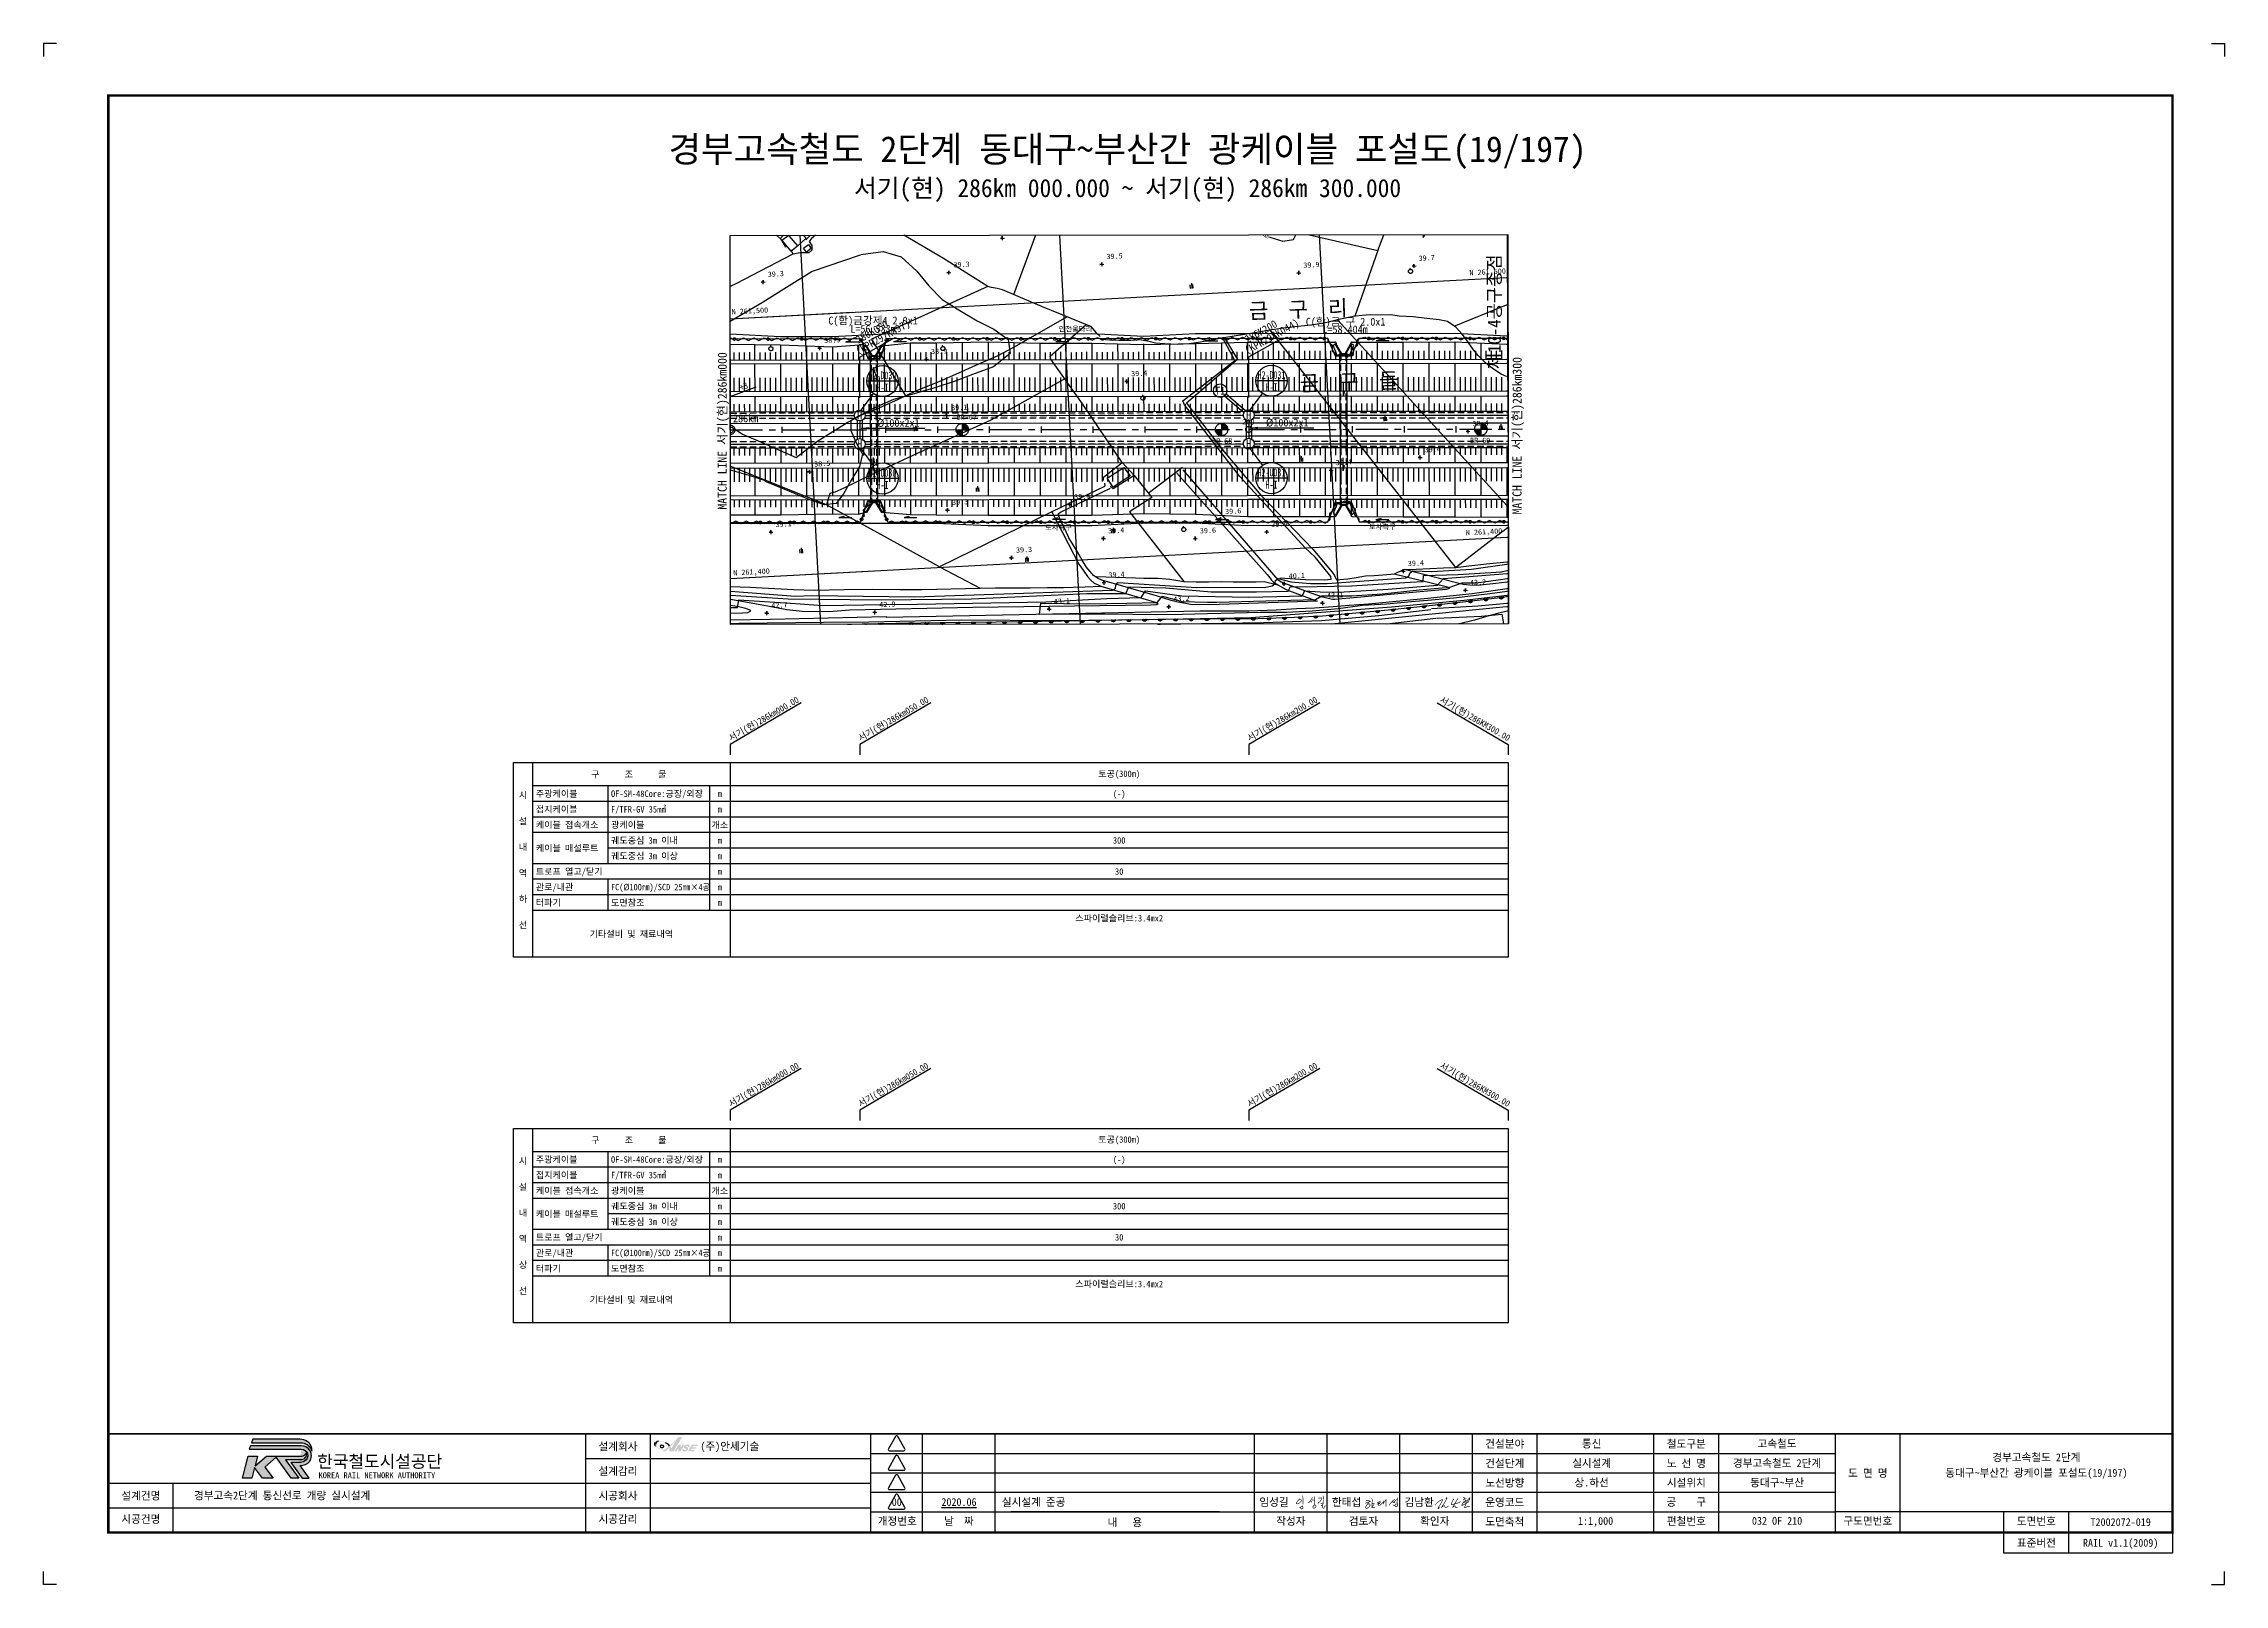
# Paper-space layout '19' of a CAD drawing. Header units: millimetres. Extents: x 0 to 841, y 0 to 594.
# The model-space entities are those that its viewports show. They can reach past a viewport. Long polylines and large blocks are cut down to what shows.
import ezdxf
from ezdxf.enums import TextEntityAlignment as Align
from ezdxf.xclip import XClip

# ---------------------------------------------------------------- set-up
doc = ezdxf.new("R2010")
doc.units = ezdxf.units.MM
doc.header["$LTSCALE"] = 10
doc.header["$MEASUREMENT"] = 0
doc.header["$XCLIPFRAME"] = 2
for name, pattern in [('A-CENTR01', [2, 1.25, -0.25, 0.25, -0.25]), ('CENTER', [2, 1.25, -0.25, 0.25, -0.25]), ('DASHED2', [0.375, 0.25, -0.125]), ('HIDDEN', [0.375, 0.25, -0.125])]:
    doc.linetypes.add(name, pattern=pattern)
for name, color, linetype in [('TN-CABL', 4, 'Continuous'), ('TN-MACL', 6, 'A-CENTR01'), ('TN-MANH', 4, 'Continuous'), ('TT-TABL-LIN1', 4, 'Continuous'), ('TT-TABL-LIN2', 1, 'Continuous'), ('TT-TABL-TEX1', 6, 'Continuous'), ('TT-TABL-TEX2', 3, 'Continuous'), ('TT-WIRE-EQPM', 6, 'Continuous'), ('TX-BORD', 7, 'Continuous'), ('TZ-BASE', 253, 'Continuous'), ('TZ-CABL', 4, 'Continuous'), ('TZ-LEAL', 1, 'Continuous'), ('TZ-LEAT', 3, 'Continuous'), ('TZ-MACT', 6, 'Continuous')]:
    doc.layers.add(name, color=color, linetype=linetype)
doc.layers.add('TX-PAPR', color=2, linetype='Continuous', plot=False)
doc.styles.add('GR', font='GulimChe.ttf')
doc.styles.add('KORAIL', font='GulimChe.ttf')
doc.styles.get("Standard").update_dxf_attribs({"font": 'GulimChe.ttf'})
doc.styles.add('TB_TEXT', font='GulimChe.ttf')
doc.styles.add('TB_WBTXT', font='GulimChe.ttf')
doc.linetypes.add('ZIGZAG', pattern='A,0.0001,-0.2,[131,ltypeshp.shx,S=0.2,R=0,X=-0.2,Y=0],-0.4,[131,ltypeshp.shx,S=0.2,R=180,X=0.2,Y=0],-0.2', length=0.8001)
doc.dimstyles.get("Standard").update_dxf_attribs({"dimtxt": 0.18, "dimasz": 0.18, "dimexe": 0.18, "dimexo": 0.0625, "dimgap": 0.09, "dimtad": 0, "dimtih": 1, "dimtoh": 1, "dimdec": 4, "dimzin": 0, "dimdsep": 46, "dimtxsty": 'Standard', "dimcen": 0.09, "dimadec": 0, "dimazin": 0, "dimtfac": 1, "dimtdec": 4, "dimtofl": 0, "dimtmove": 0, "dimatfit": 3, "dimfxl": 0, "dimtolj": 1, "dimtzin": 0, "dimarcsym": 0})

psp = doc.layouts.new('19')

msp = doc.modelspace()

# ---------------------------------------------------------------- texts
at = {"layer": 'TN-MANH', "linetype": 'ByBlock'}
for p in [(17927.62, 1495.68), (18077.63, 1495.81), (17927.63, 1484.68), (18077.64, 1484.81)]:
    msp.add_text('H', height=3, rotation=360, dxfattribs=at).set_placement(p, align=Align.MIDDLE)
at = {"layer": 'TT-TABL-TEX1'}
for s, p in [('구      조      물', (17838.56, 1357.37)), ('시', (17797.77, 1349.37)), ('설', (17797.77, 1339.37)), ('내', (17797.77, 1329.37)), ('역', (17797.77, 1319.37)), ('하', (17797.77, 1309.37)), ('선', (17797.77, 1299.37)), ('구      조      물', (17838.56, 1216.35)), ('시', (17797.77, 1208.35)), ('설', (17797.77, 1198.35)), ('내', (17797.77, 1188.35)), ('역', (17797.77, 1178.35)), ('상', (17797.77, 1168.35)), ('선', (17797.77, 1158.35))]:
    msp.add_text(s, height=2.5, rotation=0, dxfattribs=at).set_placement(p, align=Align.MIDDLE)
at = {"layer": 'TT-TABL-TEX2'}
for p in [(18027.68, 1357.37), (18027.68, 1216.35)]:
    msp.add_text('토공(300m)', height=2.5, dxfattribs=at).set_placement(p, align=Align.MIDDLE)
for s, p in [('주광케이블', (17802.7, 1349.87)), ('OF-SM-48Core:긍장/외장', (17831.7, 1349.87)), ('접지케이블', (17802.7, 1343.87)), ('케이블 접속개소', (17802.7, 1337.87)), ('광케이블', (17831.7, 1337.87)), ('F/TFR-GV 35㎟', (17831.7, 1343.87)), ('케이블 매설루트', (17802.7, 1328.87)), ('궤도중심 3m 이내', (17831.7, 1331.87)), ('트로프 열고/닫기', (17802.7, 1319.87)), ('궤도중심 3m 이상', (17831.7, 1325.87)), ('관로/내관', (17802.7, 1313.87)), ('터파기', (17802.7, 1307.87)), ('도면참조', (17831.7, 1307.87)), ('주광케이블', (17802.7, 1208.85)), ('접지케이블', (17802.7, 1202.85)), ('OF-SM-48Core:긍장/외장', (17831.7, 1208.85)), ('F/TFR-GV 35㎟', (17831.7, 1202.85)), ('케이블 접속개소', (17802.7, 1196.85)), ('광케이블', (17831.7, 1196.85)), ('케이블 매설루트', (17802.7, 1187.85)), ('궤도중심 3m 이내', (17831.7, 1190.85)), ('궤도중심 3m 이상', (17831.7, 1184.85)), ('트로프 열고/닫기', (17802.7, 1178.85)), ('관로/내관', (17802.7, 1172.85)), ('터파기', (17802.7, 1166.85)), ('도면참조', (17831.7, 1166.85))]:
    msp.add_text(s, height=2.5, rotation=0, dxfattribs=at).set_placement(p, align=Align.MIDDLE_LEFT)
for s, p in [('m', (17873.68, 1349.87)), ('개소', (17873.68, 1337.87)), ('m', (17873.68, 1343.87)), ('m', (17873.68, 1343.87)), ('m', (17873.68, 1331.87)), ('m', (17873.68, 1325.87)), ('m', (17873.68, 1319.87)), ('m', (17873.68, 1313.87)), ('m', (17873.68, 1307.87)), ('기타설비 및 재료내역', (17839.56, 1295.87)), ('m', (17873.68, 1208.85)), ('m', (17873.68, 1202.85)), ('m', (17873.68, 1202.85)), ('개소', (17873.68, 1196.85)), ('m', (17873.68, 1190.85)), ('m', (17873.68, 1184.85)), ('m', (17873.68, 1178.85)), ('m', (17873.68, 1172.85)), ('m', (17873.68, 1166.85)), ('기타설비 및 재료내역', (17839.56, 1154.85))]:
    msp.add_text(s, height=2.5, rotation=0, dxfattribs=at).set_placement(p, align=Align.MIDDLE)
for s, p in [('(-)', (18027.68, 1349.87)), ('300', (18027.68, 1331.87)), ('30', (18027.68, 1319.87)), ('스파이럴슬리브:3.4mx2', (18027.68, 1301.87)), ('(-)', (18027.68, 1208.85)), ('300', (18027.68, 1190.85)), ('30', (18027.68, 1178.85)), ('스파이럴슬리브:3.4mx2', (18027.68, 1160.85))]:
    msp.add_text(s, height=2.5, dxfattribs=at).set_placement(p, align=Align.MIDDLE_CENTER)
at = {"layer": 'TT-TABL-TEX2', "width": 0.85}
for p in [(17831.7, 1313.87), (17831.7, 1172.85)]:
    msp.add_text('FC(Ø100㎜)/SCD 25㎜×4공', height=2.5, rotation=0, dxfattribs=at).set_placement(p, align=Align.MIDDLE_LEFT)
at = {"layer": 'TT-WIRE-EQPM'}
msp.add_text('T1', height=3, rotation=360, dxfattribs=at).set_placement((18066.63, 1505.25), align=Align.MIDDLE)
at = {"layer": 'TZ-LEAT'}
for s, rotation, p in [('서기(현)286km000.00', 30, (17891.18, 1377.66)), ('서기(현)286km050.00', 30, (17941.18, 1377.66)), ('서기(현)286km200.00', 30, (18091.18, 1377.66)), ('서기(현)286KM300.00', 330, (18164.29, 1377.7)), ('서기(현)286km000.00', 30, (17891.18, 1236.64)), ('서기(현)286km050.00', 30, (17941.18, 1236.64)), ('서기(현)286km200.00', 30, (18091.18, 1236.64)), ('서기(현)286KM300.00', 330, (18164.29, 1236.67))]:
    msp.add_text(s, height=2.5, rotation=rotation, dxfattribs=at).set_placement(p, align=Align.CENTER)
at = {"layer": 'TZ-MACT'}
for s, p in [('MATCH LINE 서기(현)286km000', (17874.59, 1489.75)), ('MATCH LINE 서기(현)286km300', (18181.1, 1487.88))]:
    msp.add_text(s, height=3.5, rotation=89.99781, dxfattribs=at).set_placement(p, align=Align.MIDDLE_CENTER)

# ---------------------------------------------------------------- blocks, each defined once
blk = doc.blocks.new('CXGLOGO-UNIT-KRNA-COLOR')
h = blk.add_hatch(color=166)
edge = h.paths.add_edge_path()
edge.add_arc((15.3, 4.2), 10, 59.195, 87.6904)
edge.add_line((15.7, 14.2), (-14.6, 14.2))
edge.add_line((-14.6, 14.2), (-15.4, 11.9))
edge.add_line((-15.4, 11.9), (17.3, 11.9))
edge.add_arc((16.4, 4.8), 7.13, 14.4338, 82.8523, ccw=False)
edge.add_arc((17.2, 7.5), 6.18, 351.2788, 418.625)
h = blk.add_hatch(color=166)
edge = h.paths.add_edge_path()
edge.add_line((-17.6, 3.4), (-11.6, 3.4))
edge.add_line((-11.6, 3.4), (-13.1, -2.8))
edge.add_line((-13.1, -2.8), (-5.8, 3.4))
edge.add_line((-5.8, 3.4), (16.9, 3.4))
edge.add_arc((16.5, 6.7), 3.37, 277.1672, 339.2536)
edge.add_arc((16.5, 4.5), 3.37, -86.0611, 17.644, ccw=False)
edge.add_line((16.7, 1.1), (6.4, 1.1))
edge.add_line((6.4, 1.1), (15, -10.7))
edge.add_line((15, -10.7), (10.1, -10.7))
edge.add_line((10.1, -10.7), (0.4, 2.7))
edge.add_line((0.4, 2.7), (-6.9, -3.7))
edge.add_line((-6.9, -3.7), (-1.4, -10.8))
edge.add_line((-1.4, -10.8), (-8.3, -10.8))
edge.add_line((-8.3, -10.8), (-13.5, -4))
edge.add_line((-13.5, -4), (-15.1, -10.8))
edge.add_line((-15.1, -10.8), (-21.2, -10.8))
edge.add_line((-21.2, -10.8), (-17.6, 3.4))
h = blk.add_hatch(color=46)
edge = h.paths.add_edge_path()
edge.add_arc((15.4, 5.5), 6.16, 269.178, 301.5498, ccw=False)
edge.add_line((15.3, -0.7), (9.8, -0.7))
edge.add_line((9.8, -0.7), (17.2, -10.8))
edge.add_line((17.2, -10.8), (21.7, -10.8))
edge.add_line((21.7, -10.8), (15.9, -2.7))
edge.add_arc((15.5, 6.1), 8.86, 272.286, 317.0312)
edge.add_arc((16.8, 3.7), 6.34, 325.2805, 452.1314)
edge.add_line((16.5, 10), (-16, 10))
edge.add_line((-16, 10), (-16.8, 7.8))
edge.add_line((-16.8, 7.8), (16.6, 7.8))
edge.add_arc((16.8, 3.8), 3.99, -62.7193, 92.2922, ccw=False)
at = {"color": 166}
for points in [[(20.4, 12.8, 0.12498), (15.7, 14.2), (-14.6, 14.2), (-15.4, 11.9), (17.3, 11.9, -0.307728), (23.3, 6.6, 0.302614)], [(-17.6, 3.4), (-11.6, 3.4), (-13.1, -2.8), (-5.8, 3.4), (16.9, 3.4, 0.27773), (19.7, 5.5, -0.486141), (16.7, 1.1), (6.4, 1.1), (15, -10.7), (10.1, -10.7), (0.4, 2.7), (-6.9, -3.7), (-1.4, -10.8), (-8.3, -10.8), (-13.5, -4), (-15.1, -10.8), (-21.2, -10.8)]]:
    blk.add_lwpolyline(points, format="xyb", close=True, dxfattribs=at)
at = {"color": 46}
blk.add_lwpolyline([(18.6, 0.2, -0.142195), (15.3, -0.7), (9.8, -0.7), (17.2, -10.8), (21.7, -10.8), (15.9, -2.7, 0.197757), (22, 0.1, 0.61792), (16.5, 10), (-16, 10), (-16.8, 7.8), (16.6, 7.8, -0.802668)], format="xyb", close=True, dxfattribs=at)
blk = doc.blocks.new('CXGLOGO-KRNA-COLOR')
blk.add_blockref('CXGLOGO-UNIT-KRNA-COLOR', (0, 0))
at = {"color": 166, "style": 'KORAIL'}
for s, height, p in [('한국철도시설공단', 8, (26.8, -4)), ('KOREA RAIL NETWORK AUTHORITY', 3.75, (27.7, -10.8))]:
    blk.add_text(s, height=height, dxfattribs=at).set_placement(p)
blk = doc.blocks.new('TXBLKA1-KRNAH')
at = {"layer": 'TX-BORD'}
h = blk.add_hatch(color=5, dxfattribs=at)
h.paths.add_polyline_path([(241.41, 53.44, 0.096425), (239.85, 54.59, 0.1233), (237.07, 55.37, 0.107959), (236.18, 55.25, 0.147974), (235.63, 54.71, 0.146771), (235.6, 53.86, 0.166867), (235.92, 53.32, 0.084002), (237.3, 52.29, 0.125004), (238.6, 51.98, 0.324316), (238.9, 52.16, 0.181232), (238.8, 52.77, -0.176206), (238.41, 52.66, -0.165955), (238.43, 52.37, -0.236091), (238.11, 52.27, -0.163197), (237.2, 52.6, -0.211159), (236.11, 54.03, -0.492063), (237.15, 55.14, -0.264032), (241.01, 53.12, -0.023302), (238.51, 51.28), (239.75, 51.28, 0.034752), (241.24, 52.65, -0.038457), (241.29, 51.28), (242.97, 51.28), (246.25, 56.8), (244.88, 56.8, -0.036327)])
h.paths.add_polyline_path([(242.08, 52.46), (241.66, 53.16, 0.03885), (244.06, 55.69)], flags=16)
h = blk.add_hatch(color=3, dxfattribs=at)
h.paths.add_polyline_path([(244.79, 51.28), (245.61, 51.28), (247.14, 53.85), (246.32, 53.85), (245.64, 52.71), (245.64, 53.85), (244.83, 53.85), (243.3, 51.28), (244.11, 51.28), (244.79, 52.43)])
h.paths.add_polyline_path([(247.73, 51.85, -0.206701), (247.2, 51.81, -0.316027), (247.06, 51.95, -0.031225), (247.06, 52.07), (246.36, 52.07, 0.483426), (246.52, 51.35, 0.203838), (248.04, 51.43, 0.079762), (248.43, 51.8, 0.172378), (248.58, 52.3, 0.221594), (248.3, 52.81, 0.038449), (247.87, 53.02, -0.563174), (247.89, 53.34, -0.276773), (248.29, 53.37, -0.312628), (248.42, 53.08), (249.21, 53.08, 0.143901), (249.17, 53.48, 0.169249), (248.83, 53.82, 0.119216), (248.04, 53.89, 0.167621), (247.24, 53.47, 0.258991), (246.94, 52.74, 0.208246), (247.3, 52.44, -0.022645), (247.74, 52.2, -0.588103)])
h.paths.add_polyline_path([(249.56, 51.83), (249.82, 52.27), (251.36, 52.27), (251.72, 52.86), (250.18, 52.86), (250.44, 53.3), (251.98, 53.3), (252.31, 53.85), (250, 53.85), (248.47, 51.28), (250.78, 51.28), (251.1, 51.83)])
h.paths.add_polyline_path([(239.05, 53.25, 1), (237.87, 53.25, 1)])
at = {"layer": 'Defpoints', "color": 1}
blk.add_line((836, 594), (841, 594), dxfattribs=at)
for points in [[(5, 594), (0, 594), (0, 589)], [(836, 594), (841, 594), (841, 589)], [(5, 0), (0, 0), (0, 5)], [(836, 0), (841, 0), (841, 5)]]:
    blk.add_lwpolyline(points, dxfattribs=at)
at = {"layer": 'TX-BORD'}
for p, q in [((234, 20), (234, 58)), ((319, 50.5), (549.5, 50.5)), ((339, 20), (339, 58)), ((367, 20), (367, 58)), ((467, 20), (467, 58)), ((495, 20), (495, 58)), ((523, 20), (523, 58)), ((549.5, 50.5), (691, 50.5)), ((576, 20), (576, 58)), ((621, 20), (621, 58)), ((646, 20), (646, 58)), ((716, 20), (716, 58)), ((209, 48.5), (319, 48.5)), ((319, 43), (549.5, 43)), ((549.5, 43), (691, 43)), ((25, 39), (319, 39)), ((50, 20), (50, 39)), ((319, 35.5), (549.5, 35.5)), ((549.5, 35.5), (691, 35.5)), ((25, 29.5), (319, 29.5)), ((319, 28), (691, 28)), ((453.5, 28), (373, 28)), ((821, 28), (691, 28)), ((756, 20), (756, 28)), ((781, 12), (781, 28))]:
    blk.add_line(p, q, dxfattribs=at)
at = {"layer": 'TX-BORD', "const_width": 1}
blk.add_lwpolyline([(821, 20), (25, 20), (25, 574), (821, 574)], close=True, dxfattribs=at)
at = {"layer": 'TX-BORD'}
for points, const_width in [([(25, 58), (821, 58)], 0.5), ([(209, 20), (209, 58)], 0.5), ([(209, 20), (209, 58)], 0.5), ([(319, 20), (319, 58)], 0.5), ([(551, 20), (551, 58)], 0.5), ([(691, 20), (691, 58)], 0.5), ([(489.16, 32.47), (490.23, 32.6)], 0.24), ([(510.02, 32.43), (511.22, 32.3), (511.29, 32.17), (511.29, 31.91), (509.68, 31.25), (511.29, 31.91), (511.93, 32.15), (511.29, 31.91), (510.45, 30.87), (510.06, 30.25), (509.86, 29.88), (509.82, 29.64), (509.85, 29.48), (509.94, 29.38), (510.07, 29.35), (510.38, 29.36), (511.09, 29.84), (511.32, 30.09), (511.53, 30.37), (511.52, 30.66), (511.47, 30.83), (511.33, 30.95), (511.02, 30.99), (510.45, 30.87)], 0.24), ([(511.96, 33.12), (512.32, 32.9), (512.39, 32.4), (512.31, 31.14), (512.21, 29.77), (512.24, 29.56), (512.39, 29.52), (512.61, 29.55), (512.95, 29.62), (513.48, 29.76)], 0.24), ([(512.31, 31.14), (512.99, 31.2), (513.13, 31.16), (513.03, 30.78), (512.21, 29.77)], 0.24), ([(514.32, 31.57), (514.59, 31.64), (515.5, 32.11), (514.59, 31.64), (514.69, 31.19), (514.15, 30.85), (514.69, 31.19), (515.47, 31.61), (514.75, 30.62), (514.93, 30.41), (515.2, 30.4), (515.62, 30.7), (516.67, 31.8), (516.69, 32.23), (516.67, 31.8), (516.66, 31.21), (517.64, 32.57), (517.67, 29.98)], 0.24), ([(521.05, 32.83), (519.79, 31.7), (518.83, 30.43), (519.79, 31.7), (520.42, 32.27), (520.32, 31.82), (520.41, 31.55), (520.64, 31.46), (521, 31.65), (520.94, 31.92), (522.01, 32.93), (522.02, 33.4), (522.01, 32.93), (521.99, 31.92), (521.99, 31.59), (521.7, 31.85), (521.99, 31.59), (522.08, 31.07), (522.06, 30.3), (521.97, 30), (521.58, 29.93), (521.29, 29.99), (521.13, 30.2), (521.17, 30.65), (521.36, 30.97), (521.77, 31.01), (522.08, 31)], 0.24), ([(521.15, 30.43), (520.87, 30.43), (520.47, 30.53), (520.28, 30.68)], 0.24)]:
    blk.add_lwpolyline(points, dxfattribs=dict(at, const_width=const_width))
for points in [[(328.58, 57.05), (325.78, 52.19, 0.57735), (326.17, 51.52), (331.78, 51.52, 0.57735), (332.17, 52.19), (329.36, 57.05, 0.57735)], [(328.58, 49.55), (325.78, 44.69, 0.57735), (326.17, 44.02), (331.78, 44.02, 0.57735), (332.17, 44.69), (329.36, 49.55, 0.57735)], [(328.58, 42.05), (325.78, 37.19, 0.57735), (326.17, 36.52), (331.78, 36.52, 0.57735), (332.17, 37.19), (329.36, 42.05, 0.57735)], [(328.58, 34.55), (325.78, 29.69, 0.57735), (326.17, 29.02), (331.78, 29.02, 0.57735), (332.17, 29.69), (329.36, 34.55, 0.57735)]]:
    blk.add_lwpolyline(points, format="xyb", close=True, dxfattribs=at)
at = {"layer": 'TX-BORD', "const_width": 0.24}
for points in [[(485.57, 34.24, -0.031521), (485.64, 32.12, 0.015452), (485.64, 30.85, 0.488947)], [(489.3, 33.6, -0.116912), (488.11, 31.72, -0.245276), (487.54, 31.55, -2.571837)], [(490.15, 33.87, -0.089273), (490.12, 31.67, 0.068943), (490.06, 30.69, 0.261353)], [(493.32, 34.22, -0.102288), (493.6, 33.42, -0.080289), (493.6, 33.07, 0.066761), (493.58, 32.62, -0.06278), (493.53, 31.56, 8.85417)], [(547.43, 33.59, -0.145348), (547.88, 33.43, -0.307225), (547.95, 33.23, -0.212679), (547.38, 32.49, -0.113681), (548.62, 33.04, -0.266507), (548.74, 33, -3.538723)], [(484.54, 33.09, 0.071134), (483.15, 31.48, 0.394214), (483.21, 31.1, 0.224261), (483.52, 31.04, 0.193438), (484.97, 32.08, 0.544983), (484.67, 32.72, 0.066146), (484.03, 32.72, 27.196208)], [(484.41, 29.84, 0.02121), (484.98, 29.12, 0.409369), (485.14, 29.11, -0.211811), (485.49, 29.21, 0.416377), (485.62, 29.3, 0.123643), (485.54, 30.12, 0.523631), (485.28, 30.19, -0.072983), (484.51, 29.7, 0.005941)], [(488.57, 32.27, -0.142438), (489.07, 31.68, 5.949847)], [(490.05, 30.54, 0.235154), (489.49, 29.9, 0.345857), (489.7, 29.41, 0.306746), (490.2, 29.45, 0.103095), (490.63, 29.98, 0.395571), (490.49, 30.5, 0.242915), (490.05, 30.54, 6.064713)], [(491.55, 33.36, 0.139976), (491.83, 33.26, 0.096355), (492.64, 33.37, -0.240321), (492.85, 33.34, -0.353191), (492.93, 33.05, -0.157335), (491.33, 31.22, -6.381378)], [(492.46, 31.11), (493.22, 31.4, -0.375176), (493.45, 31.31, -0.266244), (493.45, 31.13, -0.042219), (493.07, 30.6, -0.159939), (492.63, 30.34, -0.171647), (493.2, 30.37, -0.458058), (493.29, 30.17, 0.159326), (493.23, 29.58, 0.227707), (493.39, 29.37, 0.407988), (493.73, 29.47, -0.001483), (493.89, 29.78, 0.004186), (494.14, 30.24, -0.100484), (494.33, 30.47, -0.346277)], [(536.7, 30.48, -0.382901), (536.65, 30.71, -0.12512), (539.4, 32.69, -0.474239), (539.59, 32.59, -0.046113), (537.92, 29.73, 0.151113), (537.77, 29.29, 0.58991), (537.88, 29.22, 0.096338), (538.33, 29.72, 2.196927)], [(540.73, 33.09, -0.071383), (541.05, 33.41, -0.346917), (541.16, 33.41, -0.258278), (541.18, 33.35, -0.079918), (541.06, 32.96, -0.048596), (539.06, 29.69, 0.947427), (539.13, 29.64, -0.022437), (540.04, 30.36, -0.344585), (540.2, 30.35, -0.12284), (540.25, 30.29, 0.011347), (540.43, 29.85, 0.194638), (540.6, 29.69, 0.189435), (540.9, 29.69, 0.009404), (541.84, 30.24, 3.287276)], [(543.84, 33.07, 0.030212), (542.85, 31.06, 0.575113), (543.08, 30.76, 0.043168), (545.96, 31.58, 0.237594), (546.32, 31.98, 1.260425)], [(545.61, 33.11, 0.150889), (545.13, 32.65, 0.025288), (543.37, 29.61), (544.07, 30.23, -0.448359), (544.33, 30.16, 0.073819), (544.59, 29.67, 0.359456), (544.94, 29.59, 0.031982), (545.26, 29.77, 3.102048)], [(547.6, 31.85, 0.23976), (547.57, 31.5, 0.345796), (547.69, 31.43, 0.195352), (548.64, 32.18, 0.393888), (548.6, 32.35, 0.293784), (548.35, 32.35, 0.099623), (547.44, 31.43, 0.02205), (546.93, 30.69, 0.380988), (546.98, 30.44, 0.18866), (547.1, 30.41), (549.22, 31.59, 0.122154), (549.44, 31.8), (550.04, 33.22, 0.396041), (549.99, 33.36, 0.224142), (549.88, 33.36, 0.078358), (549.02, 32.08), (547.95, 29.67, 0.444285), (547.97, 29.61), (548.29, 29.6, 0.179185), (548.5, 29.67), (549.15, 30.07, -0.135616), (549.34, 30.12), (550.04, 30.11)]]:
    blk.add_lwpolyline(points, format="xyb", dxfattribs=at)
at = {"layer": 'TX-BORD'}
blk.add_lwpolyline([(821, 20), (821, 12), (756, 12), (756, 20)], close=True, dxfattribs=at)
at = {"layer": 'TX-BORD', "color": 3}
blk.add_circle((238.46, 53.25), 0.594, dxfattribs=at)
at = {"layer": 'TX-BORD', "color": 5}
for centre, radius, start, end in [((237.04, 54.23), 1.49, 161.17216, 194.57108), ((236.55, 54.06), 0.967, 192.10036, 229.99429), ((237.06, 54.19), 0.96, 84.64387, 189.44431), ((237.68, 50.02), 5.06, 42.58477, 64.6157)]:
    blk.add_arc(centre, radius, start, end, dxfattribs=at)
at = {"layer": 'TX-BORD', "xscale": 0.6, "yscale": 0.6}
blk.add_blockref('CXGLOGO-KRNA-COLOR', (89.41, 47.41), dxfattribs=at)
at = {"layer": 'TX-BORD', "style": 'TB_TEXT'}
for s, p in [('설계회사', (221.5, 53.25)), ('건설분야', (563.5, 54.25)), ('철도구분', (633.5, 54.25)), ('설계감리', (221.5, 43.75)), ('건설단계', (563.5, 46.75)), ('노 선 명', (633.5, 46.75)), ('도 면 명', (703.5, 43)), ('설계건명', (37.5, 34.25)), ('시공회사', (221.5, 34.25)), ('노선방향', (563.5, 39.25)), ('시설위치', (633.5, 39.25)), ('시공건명', (37.5, 25.25)), ('시공감리', (221.5, 25.25)), ('개정번호', (329.21, 24.5)), ('날  짜', (353, 24.5)), ('내   용', (417, 24)), ('작성자', (481, 24.5)), ('검토자', (509, 24.5)), ('확인자', (536.5, 24.5)), ('운영코드', (563.5, 31.75)), ('도면축척', (563.5, 24.25)), ('공    구', (633.5, 31.75)), ('편철번호', (633.5, 24.5)), ('구도면번호', (703.5, 24.51)), ('도면번호', (768.5, 24.51))]:
    blk.add_text(s, height=3, dxfattribs=at).set_placement(p, align=Align.MIDDLE)
blk.add_text('표준버전', height=3, dxfattribs=at).set_placement((768.5, 16), align=Align.MIDDLE_CENTER)
at = {"layer": 'TX-BORD', "style": 'TB_TEXT', "flags": 1}
blk.add_attdef('TD_CLASSCODE', text='', height=3, dxfattribs=at).set_placement((25, 577.54), align=Align.MIDDLE_LEFT)
at = {"layer": 'TX-BORD'}
for tag, height, style, p in [('TB_MTITIL', 10, 'TB_WBTXT', (418, 553.33)), ('TB_STITL', 7, 'TB_WBTXT', (418, 538.33)), ('TR_RNUM4', 3, 'TB_TEXT', (329, 54.25)), ('TR_RDAT4', 3, 'TB_TEXT', (353, 54.25)), ('TD_FIELD', 3, 'TB_TEXT', (597, 54.25)), ('TD_RLCLASS', 3, 'TB_TEXT', (668.5, 54.25)), ('TD_DNAME_TOP', 3, 'TB_TEXT', (768.5, 48.98)), ('TR_RNUM3', 3, 'TB_TEXT', (329, 46.75)), ('TR_RDAT3', 3, 'TB_TEXT', (353, 46.75)), ('TD_CSTEP', 3, 'TB_TEXT', (597, 46.75)), ('TD_RLNAME', 3, 'TB_TEXT', (668.5, 46.75)), ('TD_DNAME_MAIN', 3, 'TB_TEXT', (768.5, 43)), ('TR_RNUM2', 3, 'TB_TEXT', (329, 39.25)), ('TR_RDAT2', 3, 'TB_TEXT', (353, 39.25)), ('TD_DIRCODE', 3, 'TB_TEXT', (597, 39.25)), ('TD_RLSECT', 3, 'TB_TEXT', (668.5, 39.25)), ('TD_DNAME_BOT', 3, 'TB_TEXT', (768.5, 36.98)), ('TR_RNUM1', 3, 'TB_TEXT', (329, 31.75)), ('TR_RDAT1', 3, 'TB_TEXT', (353, 31.75)), ('TD_SYSCODE', 3, 'TB_TEXT', (597, 31.75)), ('SCALE', 3, 'TB_TEXT', (598.5, 24.45)), ('TD_CSECT', 3, 'TB_TEXT', (668.5, 31.75)), ('TD_DWGNO', 3, 'TB_TEXT', (668.5, 24.5)), ('TD_DWGCODE_PREV', 3, 'TB_TEXT', (736, 24)), ('TD_DWGCODE', 3, 'TB_TEXT', (801, 24)), ('TD_VERSION', 3, 'TB_TEXT', (801, 16))]:
    blk.add_attdef(tag, text='', height=height, dxfattribs=dict(at, style=style)).set_placement(p, align=Align.MIDDLE_CENTER)
at = {"layer": 'TX-BORD', "style": 'TB_TEXT'}
for tag, p in [('TD_DCOMP', (253.27, 53.25)), ('TR_RCON4', (369.52, 54.25)), ('TR_DGN4', (468.83, 54.25)), ('TR_CHK4', (496.83, 54.25)), ('TR_APP4', (524.83, 54.25)), ('TD_DSCCOMP', (253.27, 43.75)), ('TR_RCON3', (369.52, 46.75)), ('TR_DGN3', (468.83, 46.75)), ('TR_CHK3', (496.83, 46.75)), ('TR_APP3', (524.83, 46.75)), ('TD_DNAME', (58, 34.25)), ('TD_CCOMP', (253.27, 34.25)), ('TR_RCON2', (369.52, 39.25)), ('TR_DGN2', (468.83, 39.25)), ('TR_CHK2', (496.83, 39.25)), ('TR_APP2', (524.83, 39.25)), ('TD_CNAME', (58, 25.15)), ('TD_CSCOMP', (253.27, 25.25)), ('TR_RCON1', (369.52, 31.75)), ('TR_DGN1', (468.83, 31.75)), ('TR_CHK1', (496.83, 31.75)), ('TR_APP1', (524.83, 31.75))]:
    blk.add_attdef(tag, text='', height=3, dxfattribs=at).set_placement(p, align=Align.MIDDLE_LEFT)
blk = doc.blocks.new('JD-SDJKSFJK3')
at = {"layer": 'TZ-BASE'}
for p, q in [((-0.12, 133.09), (299.88, 133.09)), ((0.18, 128.59, 40.41), (-0.11, 128.82, 40.41)), ((1.14, 127.85, 40.41), (0.18, 128.59, 40.41)), ((4.76, 125.09, 39.03), (0.19, 129.4, 39.03)), ((1.16, 130.91, 40), (0.22, 131.87, 40)), ((0.57, 132.88, 40.11), (2.03, 130.68, 40.11)), ((4.85, 123.76, 40.41), (1.14, 127.85, 40.41)), ((2.22, 130.13, 40), (1.16, 130.91, 40)), ((2.03, 130.68, 40.11), (7.2, 124.27, 40.11)), ((4.69, 130.99, 40), (2.22, 130.13, 40)), ((6.15, 129.79, 40.11), (4.45, 132.92, 40.11)), ((5.16, 132.21, 40), (4.69, 130.99, 40)), ((4.8, 132.92, 40), (5.16, 132.21, 40)), ((5.84, 127.1, 39.46), (7.33, 127.18, 39.46)), ((6.58, 127.14, 39.46), (5.84, 127.1, 39.46)), ((8.44, 126.99, 40.11), (6.15, 129.79, 40.11)), ((6.43, 132.92, 39.03), (8.53, 129.4, 39.03)), ((6.55, 127.88, 39.46), (6.58, 127.14, 39.46)), ((6.62, 126.39, 39.46), (6.55, 127.88, 39.46)), ((6.83, 132.88, 38.87), (8.15, 130.33, 38.87)), ((8.15, 130.33, 38.87), (10.41, 126.19, 38.87)), ((12.63, 120.37, 40.11), (8.44, 126.99, 40.11)), ((8.53, 129.4, 39.03), (11.33, 123.08, 39.03)), ((10.41, 126.19, 38.87), (13.52, 122.04, 38.87)), ((23.66, 111.37, 38.87), (51.13, 132.88, 38.87)), ((23.74, 132.79), (42.32, -217.07)), ((23.74, 132.79), (42.32, -217.07)), ((38.71, 123.86, 39.01), (45.48, 128.25, 39.01)), ((45.48, 128.25, 39.01), (50.75, 131.94, 39.01)), ((50.75, 131.94, 39.01), (51.8, 132.88, 39.01)), ((63.56, 132.88, 38.87), (77.4, 116.04, 38.87)), ((64.06, 132.88, 39.01), (65.02, 131.5, 39.01)), ((65.02, 131.5, 39.01), (68.21, 127.18, 39.01)), ((68.21, 127.18, 39.01), (71.81, 123.37, 39.01)), ((71.09, 123.72, 39.35), (79.03, 132.92, 39.35)), ((86.06, 129.04, 39.01), (83.65, 132.88, 39.01)), ((87.6, 123.95, 39.01), (86.06, 129.04, 39.01)), ((123.61, 132.92, 39.83), (93.59, 98.61, 39.83)), ((123.88, 132.79), (142.46, -217.07)), ((145.36, 132.92, 42.94), (145.41, 132.34, 42.94)), ((145.41, 132.34, 42.94), (145.51, 129.06, 42.94)), ((145.51, 129.06, 42.94), (145.48, 125.7, 42.94)), ((147.64, 124.96, 42.94), (147.84, 128.33, 42.94)), ((147.87, 131.65, 42.94), (147.83, 132.92, 42.94)), ((147.84, 128.33, 42.94), (147.87, 131.65, 42.94)), ((148.44, 132.92, 39.89), (148.85, 129.58, 39.89)), ((148.85, 129.58, 39.89), (148.88, 125.63, 39.89)), ((223.07, 130.48, 39.89), (205.5, 132.92, 39.89)), ((214.55, 105.18, 39.89), (223.07, 130.48, 39.89)), ((224.02, 132.79), (242.6, -217.07)), ((252.79, 126.19, 40.02), (254.29, 126.27, 40.02)), ((253.54, 126.23, 40.02), (252.79, 126.19, 40.02)), ((253.5, 126.98, 40.02), (253.54, 126.23, 40.02)), ((253.58, 125.48, 40.02), (253.5, 126.98, 40.02)), ((272.68, 125.77, 40.38), (274.55, 132.92, 40.38)), ((299.11, 126.8, 40.38), (296.23, 132.57, 40.38)), ((299.89, 125.23, 77.12), (299.36, 126.29, 77.12)), ((8.54, 121.61, 39.03), (4.76, 125.09, 39.03)), ((7.36, 120.88, 40.41), (4.85, 123.76, 40.41)), ((7.2, 124.27, 40.11), (12.03, 119.15, 40.11)), ((10.49, 117.63, 40.41), (7.36, 120.88, 40.41)), ((11.33, 123.08, 39.03), (8.54, 121.61, 39.03)), ((12.03, 119.15, 40.11), (15.56, 115.27, 40.11)), ((14.84, 117.57, 40.11), (12.63, 120.37, 40.11)), ((13.52, 122.04, 38.87), (16.79, 118.41, 38.87)), ((16.79, 118.41, 38.87), (20.05, 114.95, 38.87)), ((29.01, 114.79, 39.01), (33.1, 120.12, 39.01)), ((33.1, 120.12, 39.01), (38.71, 123.86, 39.01)), ((71.81, 123.37, 39.01), (74.06, 121.21, 39.01)), ((74.06, 121.21, 39.01), (75.28, 119.61, 39.01)), ((75.28, 119.61, 39.01), (75.93, 117.48, 39.01)), ((85.98, 117.31, 39.01), (87.66, 120.13, 39.01)), ((87.66, 120.13, 39.01), (87.6, 123.95, 39.01)), ((121.54, 117.76, 39.31), (123.04, 117.84, 39.31)), ((122.29, 117.8, 39.31), (121.54, 117.76, 39.31)), ((122.25, 118.55, 39.31), (122.29, 117.8, 39.31)), ((122.33, 117.05, 39.31), (122.25, 118.55, 39.31)), ((144.98, 119.63, 42.94), (144.69, 116.55, 42.94)), ((145.34, 123, 42.94), (144.98, 119.63, 42.94)), ((145.48, 125.7, 42.94), (145.34, 123, 42.94)), ((146.57, 115.55, 42.94), (146.82, 118.5, 42.94)), ((146.82, 118.5, 42.94), (147.23, 121.71, 42.94)), ((147.23, 121.71, 42.94), (147.64, 124.96, 42.94)), ((147.94, 120.47, 39.89), (147.47, 116.29, 39.89)), ((148.88, 125.63, 39.89), (147.94, 120.47, 39.89)), ((166.89, 125.42, 40.21), (166.97, 123.97, 40.21)), ((167.45, 126.01, 40.21), (167.55, 124, 40.21)), ((168.12, 124.01, 40.21), (168.04, 125.48, 40.21)), ((191.14, 121.27, 39.94), (192.64, 121.35, 39.94)), ((191.89, 121.31, 39.94), (191.14, 121.27, 39.94)), ((191.85, 122.06, 39.94), (191.89, 121.31, 39.94)), ((191.93, 120.56, 39.94), (191.85, 122.06, 39.94)), ((265.82, 107.12, 40.38), (270.24, 118.51, 40.38)), ((270.24, 118.51, 40.38), (272.68, 125.77, 40.38)), ((282.2, 120.94, 39.75), (283.7, 121.02, 39.75)), ((282.95, 120.98, 39.75), (282.2, 120.94, 39.75)), ((282.91, 121.72, 39.75), (282.95, 120.98, 39.75)), ((282.99, 120.23, 39.75), (282.91, 121.72, 39.75)), ((13.74, 114.56, 40.41), (10.49, 117.63, 40.41)), ((12.6, 109.01, 38.99), (15.79, 111.23, 38.99)), ((16.66, 112.12, 40.41), (13.74, 114.56, 40.41)), ((17.12, 115.06, 40.11), (14.84, 117.57, 40.11)), ((15.56, 115.27, 40.11), (19.57, 110.2, 40.11)), ((15.79, 111.23, 38.99), (19.77, 109.39, 38.99)), ((18.34, 110.84, 40.41), (16.66, 112.12, 40.41)), ((19.49, 112.69, 40.11), (17.12, 115.06, 40.11)), ((20.45, 108.42, 40.41), (18.34, 110.84, 40.41)), ((21.76, 110.4, 40.11), (19.49, 112.69, 40.11)), ((19.57, 110.2, 40.11), (21.35, 108.49, 40.11)), ((19.77, 109.39, 38.99), (24.25, 105.58, 38.99)), ((20.05, 114.95, 38.87), (22.7, 111.81, 38.87)), ((23.97, 108.71, 40.11), (21.76, 110.4, 40.11)), ((22.7, 111.81, 38.87), (23.66, 111.37, 38.87)), ((23.45, 112.19, 39.56), (25.54, 107.92, 39.56)), ((30.5, 111.05, 39.01), (29.01, 114.79, 39.01)), ((33.69, 106.73, 39.01), (30.5, 111.05, 39.01)), ((49.1, 109.95, 38.86), (49.14, 109.2, 38.86)), ((49.18, 108.45, 38.86), (49.1, 109.95, 38.86)), ((49.52, 116.23, 39.08), (49.47, 116.75, 39.08)), ((74.9, 113.59, 38.87), (73.86, 112.65, 38.87)), ((73.86, 112.65, 38.87), (74.23, 111.71, 38.87)), ((74.23, 111.71, 38.87), (93.59, 98.61, 38.87)), ((76.79, 114.86, 38.87), (74.9, 113.59, 38.87)), ((75.93, 117.48, 39.01), (78.4, 114.86, 39.01)), ((77.4, 116.04, 38.87), (76.79, 114.86, 38.87)), ((78.4, 114.86, 39.01), (81.86, 114.25, 39.01)), ((81.86, 114.25, 39.01), (85.98, 117.31, 39.01)), ((127.09, 113.35, 40.21), (127.17, 111.9, 40.21)), ((127.65, 113.94, 40.21), (127.75, 111.93, 40.21)), ((128.32, 111.94, 40.21), (128.24, 113.41, 40.21)), ((144.51, 114.02, 42.94), (144.46, 112.72, 42.94)), ((144.46, 112.72, 42.94), (144.67, 111.38, 42.94)), ((144.69, 116.55, 42.94), (144.51, 114.02, 42.94)), ((144.67, 111.38, 42.94), (144.94, 109.2, 42.94)), ((146.56, 112.74, 42.94), (146.57, 115.55, 42.94)), ((147.01, 110.23, 42.94), (146.56, 112.74, 42.94)), ((190.26, 109.15, 39.35), (147.01, 110.23, 39.35)), ((147.65, 108.69, 42.94), (147.01, 110.23, 42.94)), ((147.47, 116.29, 39.89), (147.21, 112, 39.89)), ((0.44, 99.5, 38.99), (7.03, 104.55, 38.99)), ((7.03, 104.55, 38.99), (12.6, 109.01, 38.99)), ((23.01, 105.45, 40.41), (20.45, 108.42, 40.41)), ((21.35, 108.49, 40.11), (23.98, 105.87, 40.11)), ((25.83, 102.45, 40.41), (23.01, 105.45, 40.41)), ((25.08, 107.72, 40.11), (23.97, 108.71, 40.11)), ((23.98, 105.87, 40.11), (26.84, 103, 40.11)), ((24.25, 105.58, 38.99), (26.22, 107.29, 38.99)), ((25.17, 107.59, 40.11), (25.08, 107.72, 40.11)), ((25.19, 107.04, 40.11), (25.17, 107.59, 40.11)), ((25.75, 105.94, 40.11), (25.19, 107.04, 40.11)), ((25.7, 107.4, 40.01), (36.08, 98.59, 40.01)), ((26.56, 104.93, 40.11), (25.75, 105.94, 40.11)), ((28.37, 99.87, 40.41), (25.83, 102.45, 40.41)), ((26.22, 107.29, 38.99), (44.13, 92.37, 38.99)), ((27.94, 103.56, 40.11), (26.56, 104.93, 40.11)), ((26.84, 103, 40.11), (29.92, 99.71, 40.11)), ((29.99, 101.56, 40.11), (27.94, 103.56, 40.11)), ((32.35, 99.15, 40.11), (29.99, 101.56, 40.11)), ((36.88, 102.7, 39.01), (33.69, 106.73, 39.01)), ((40.48, 98.81, 39.01), (36.88, 102.7, 39.01)), ((48.39, 109.16, 38.86), (49.89, 109.24, 38.86)), ((49.14, 109.2, 38.86), (48.39, 109.16, 38.86)), ((137.91, 99.25, 39.72), (144.69, 107.68, 39.72)), ((144.94, 109.2, 42.94), (145.46, 107.16, 42.94)), ((145.46, 107.16, 42.94), (146.28, 104.91, 42.94)), ((146.28, 104.91, 42.94), (147.25, 103.26, 42.94)), ((147.25, 103.26, 42.94), (150.49, 101.79, 42.94)), ((148.17, 107.91, 42.94), (147.65, 108.69, 42.94)), ((147.79, 105.23, 39.6), (149.29, 105.31, 39.6)), ((148.54, 105.27, 39.6), (147.79, 105.23, 39.6)), ((149.09, 106.76, 42.94), (148.17, 107.91, 42.94)), ((148.5, 106.02, 39.6), (148.54, 105.27, 39.6)), ((148.58, 104.52, 39.6), (148.5, 106.02, 39.6)), ((150.8, 105.63, 42.94), (149.09, 106.76, 42.94)), ((150.49, 101.79, 42.94), (150.75, 101.72, 42.94)), ((150.75, 101.72, 42.94), (153.06, 101.57, 42.94)), ((153.52, 104.74, 42.94), (150.8, 105.63, 42.94)), ((153.06, 101.57, 42.94), (156.48, 101.29, 42.94)), ((156.31, 104.15, 42.94), (153.52, 104.74, 42.94)), ((159.65, 103.36, 42.94), (156.31, 104.15, 42.94)), ((156.48, 101.29, 42.94), (160.73, 100.95, 42.94)), ((164.42, 102.82, 42.94), (159.65, 103.36, 42.94)), ((160.73, 100.95, 42.94), (164.61, 100.73, 42.94)), ((168.34, 102.6, 42.94), (164.42, 102.82, 42.94)), ((172.97, 102.27, 42.94), (168.34, 102.6, 42.94)), ((190.25, 107.98, 40.02), (169.85, 107.06, 40.02)), ((169.85, 107.06, 40.02), (169.98, 99.49, 40.02)), ((176.93, 102, 42.94), (172.97, 102.27, 42.94)), ((180.93, 101.57, 42.94), (176.93, 102, 42.94)), ((184.14, 101.12, 42.94), (180.93, 101.57, 42.94)), ((186.67, 100.81, 42.94), (184.14, 101.12, 42.94)), ((189.01, 98.65, 43.67), (189.96, 107.89, 43.67)), ((189.96, 107.89, 43.67), (194.55, 107.47, 43.67)), ((203.86, 108.24, 39.35), (190.26, 109.15, 39.35)), ((194.55, 107.47, 43.67), (194.53, 106.92, 43.67)), ((194.53, 106.92, 43.67), (200.89, 106.31, 43.67)), ((200.89, 106.31, 43.67), (200.97, 106.65, 43.67)), ((200.97, 106.65, 43.67), (202.36, 106.56, 43.67)), ((202.35, 106.73, 43.67), (211.49, 104.89, 43.67)), ((202.36, 106.56, 43.67), (202.35, 106.73, 43.67)), ((228.88, 100.8, 39.35), (203.86, 108.24, 39.35)), ((211.49, 104.89, 43.25), (210.65, 98.81, 43.25)), ((218.06, 102.8, 43.25), (211.49, 104.89, 43.25)), ((214.25, 90.42, 43.25), (218.06, 102.8, 43.25)), ((218.06, 102.8, 43.46), (228.14, 100.28, 43.46)), ((262.75, 99.76, 40.38), (265.82, 107.12, 40.38)), ((287.94, 102.41, 42.94), (283.88, 100.44, 42.94)), ((285.2, 99.89, 39.98), (289.56, 101.7, 39.98)), ((291.96, 104.38, 42.94), (287.94, 102.41, 42.94)), ((289.56, 101.7, 39.98), (293.04, 103.57, 39.98)), ((295.74, 106.17, 42.94), (291.96, 104.38, 42.94)), ((293.04, 103.57, 39.98), (295.77, 104.91, 39.98)), ((299.16, 107.63, 42.94), (295.74, 106.17, 42.94)), ((295.77, 104.91, 39.98), (298.59, 106.37, 39.98)), ((298.59, 106.37, 39.98), (299.16, 106.72, 39.98)), ((299.16, 106.08, 39.93), (298.96, 106.51, 39.93)), ((299.91, 104.41, 76.68), (298.96, 106.51, 76.68)), ((299.64, 107.83, 79.68), (299.37, 107.72, 79.68)), ((299.37, 106.85, 76.72), (299.91, 107.17, 76.72)), ((299.9, 107.96, 79.68), (299.64, 107.83, 79.68)), ((300, 0.26), (299.74, 103.57)), ((-0.09, 96.59, 41.23), (-0.17, 96.65, 41.23)), ((-0.14, 99.04, 38.99), (-0.09, 99.08, 38.99)), ((-0.09, 99.08, 38.99), (0.44, 99.5, 38.99)), ((2.68, 94.76, 41.23), (-0.09, 96.59, 41.23)), ((6.65, 89.56, 41.23), (2.68, 94.76, 41.23)), ((17.83, 97.91, 39.23), (17.78, 98.42, 39.23)), ((30.48, 97.4, 40.41), (28.37, 99.87, 40.41)), ((29.92, 99.71, 40.11), (32.35, 96.87, 40.11)), ((32.68, 94.64, 40.41), (30.48, 97.4, 40.41)), ((34.9, 96.4, 40.11), (32.35, 99.15, 40.11)), ((32.35, 96.87, 40.11), (34.44, 93.75, 40.11)), ((34.86, 91.57, 40.41), (32.68, 94.64, 40.41)), ((34.44, 93.75, 40.11), (36.1, 90.58, 40.11)), ((37.64, 93.18, 40.11), (34.9, 96.4, 40.11)), ((36.08, 98.59, 40.01), (44.26, 91.04, 40.01)), ((39.12, 90.22, 40.11), (37.64, 93.18, 40.11)), ((44.22, 95.93, 39.01), (40.48, 98.81, 39.01)), ((44.1, 92.52, 39.01), (45.95, 92.79, 39.01)), ((46.19, 94.56, 39.01), (44.22, 95.93, 39.01)), ((45.95, 92.79, 39.01), (46.19, 94.56, 39.01)), ((93.59, 98.61, 38.87), (109.86, 88.68, 38.87)), ((120.36, 82.43, 39.72), (137.91, 99.25, 39.72)), ((164.61, 100.73, 42.94), (168.52, 100.54, 42.94)), ((167.37, 92.52, 40.21), (167.45, 91.07, 40.21)), ((167.93, 93.11, 40.21), (168.03, 91.1, 40.21)), ((168.52, 100.54, 42.94), (172.22, 100.44, 42.94)), ((168.6, 91.11, 40.21), (168.52, 92.58, 40.21)), ((169.98, 99.49, 40.02), (183.87, 97.45, 40.02)), ((172.22, 100.44, 42.94), (175.85, 99.96, 42.94)), ((175.85, 99.96, 42.94), (181.93, 99.08, 42.94)), ((181.93, 99.08, 42.94), (185.15, 98.33, 42.94)), ((183.87, 97.45, 40.02), (189.14, 95.46, 40.02)), ((185.15, 98.33, 42.94), (187.61, 97.64, 42.94)), ((187.97, 100.89, 42.94), (186.67, 100.81, 42.94)), ((187.61, 97.64, 42.94), (189.81, 97.08, 42.94)), ((205.17, 96.47, 43.67), (189.01, 98.65, 43.67)), ((189.14, 95.46, 40.02), (191.91, 92.72, 40.02)), ((189.81, 97.08, 42.94), (191.84, 96.59, 42.94)), ((191.91, 92.72, 40.02), (191.12, 86.65, 40.02)), ((191.84, 96.59, 42.94), (193.28, 96.25, 42.94)), ((194.11, 94.97, 39.35), (192.3, 80.63, 39.35)), ((193.28, 96.25, 42.94), (194.47, 95.57, 42.94)), ((203.77, 92.88, 40.92), (205.26, 92.96, 40.92)), ((204.51, 92.92, 40.92), (203.77, 92.88, 40.92)), ((204.47, 93.66, 40.92), (204.51, 92.92, 40.92)), ((204.55, 92.17, 40.92), (204.47, 93.66, 40.92)), ((205.8, 99.43, 43.67), (205.17, 96.47, 43.67)), ((209.17, 98.98, 43.67), (205.8, 99.43, 43.67)), ((209.17, 98.98, 43.25), (207.39, 92.41, 43.25)), ((210.65, 98.81, 43.25), (209.17, 98.98, 43.25)), ((218.13, 94.48, 43.07), (215.73, 95.21, 43.07)), ((217.09, 91.26, 43.07), (218.13, 94.48, 43.07)), ((227.34, 97.27, 43.46), (217.14, 99.81, 43.46)), ((223.26, 90.13, 40.02), (226.94, 93.81, 40.02)), ((225.65, 87.3, 39.35), (228.88, 100.8, 39.35)), ((226.94, 93.81, 40.02), (228.98, 97.19, 40.02)), ((228.14, 100.28, 43.46), (227.34, 97.27, 43.46)), ((228.98, 97.19, 40.02), (228.79, 99.54, 40.02)), ((258.27, 91.93, 40.38), (228.88, 100.8, 40.38)), ((258.27, 91.93, 40.38), (259.6, 95.5, 40.38)), ((259.6, 95.5, 40.38), (262.75, 99.76, 40.38)), ((269.88, 97.97), (267.19, 74.12)), ((269.12, 91.19), (271.26, 93.85)), ((269.15, 91.46), (271.21, 94.02)), ((269.18, 91.74), (271.15, 94.18)), ((269.21, 92.02), (271.09, 94.35)), ((269.24, 92.3), (271.04, 94.52)), ((269.25, 91.11), (271.32, 93.68)), ((269.27, 92.57), (270.98, 94.69)), ((269.3, 92.85), (270.92, 94.86)), ((269.33, 93.13), (270.87, 95.03)), ((269.37, 93.41), (270.81, 95.2)), ((269.4, 93.68), (270.75, 95.36)), ((269.43, 93.96), (270.7, 95.53)), ((269.46, 94.24), (270.64, 95.7)), ((269.49, 94.52), (270.58, 95.87)), ((269.52, 91.21), (271.38, 93.51)), ((269.78, 91.29), (271.43, 93.34)), ((269.88, 97.97), (277.53, 75.22)), ((270.02, 91.35), (271.49, 93.17)), ((270.25, 91.39), (271.55, 93)), ((270.47, 91.43), (271.6, 92.84)), ((270.68, 91.45), (271.66, 92.67)), ((277.54, 97.24, 42.94), (275.3, 96.25, 42.94)), ((275.65, 95.5, 39.98), (277.85, 96.53, 39.98)), ((276.79, 95.85, 39.94), (278.28, 95.93, 39.94)), ((277.53, 95.89, 39.94), (276.79, 95.85, 39.94)), ((277.49, 96.64, 39.94), (277.53, 95.89, 39.94)), ((277.57, 95.14, 39.94), (277.49, 96.64, 39.94)), ((281.19, 98.98, 42.94), (277.54, 97.24, 42.94)), ((277.85, 96.53, 39.98), (281.42, 98.1, 39.98)), ((283.88, 100.44, 42.94), (281.19, 98.98, 42.94)), ((281.42, 98.1, 39.98), (285.2, 99.89, 39.98)), ((11.86, 81.95, 41.23), (6.65, 89.56, 41.23)), ((14, 89.2, 39.44), (15.5, 89.28, 39.44)), ((14.75, 89.24, 39.44), (14, 89.2, 39.44)), ((14.71, 89.99, 39.44), (14.75, 89.24, 39.44)), ((14.79, 88.49, 39.44), (14.71, 89.99, 39.44)), ((30.5, 83.16, 40.41), (33.18, 85.4, 40.41)), ((33.18, 85.4, 40.41), (33.76, 85.98, 40.41)), ((33.76, 85.98, 40.41), (35.36, 86.94, 40.41)), ((35.85, 88.98, 40.41), (34.86, 91.57, 40.41)), ((35.36, 86.94, 40.41), (35.85, 88.98, 40.41)), ((36.25, 87.49, 40.11), (35.76, 85.32, 40.11)), ((36.1, 90.58, 40.11), (36.25, 87.49, 40.11)), ((36.83, 83.16, 40.11), (38, 85.27, 40.11)), ((37.3, 87.51, 39.4), (38.8, 87.59, 39.4)), ((38.05, 87.55, 39.4), (37.3, 87.51, 39.4)), ((38, 85.27, 40.11), (39, 87.67, 40.11)), ((38.01, 88.3, 39.4), (38.05, 87.55, 39.4)), ((38.09, 86.8, 39.4), (38.01, 88.3, 39.4)), ((39, 87.67, 40.11), (39.12, 90.22, 40.11)), ((46.49, 92.41, 41.58), (44.39, 90.87, 41.58)), ((44.39, 90.87, 41.58), (45.58, 89.06, 41.58)), ((45.75, 88.9, 41.58), (48.02, 90.65, 41.58)), ((46.4, 88.96, 41.66), (48.45, 86.8, 41.66)), ((48.02, 90.65, 41.58), (46.49, 92.41, 41.58)), ((48.45, 86.8, 41.66), (52.88, 83.42, 41.66)), ((79.01, 84.8, 39.18), (80.51, 84.88, 39.18)), ((79.76, 84.84, 39.18), (79.01, 84.8, 39.18)), ((79.72, 85.59, 39.18), (79.76, 84.84, 39.18)), ((79.8, 84.09, 39.18), (79.72, 85.59, 39.18)), ((109.86, 88.68, 38.87), (118.74, 83.3, 38.87)), ((168.77, 86.32, 39.94), (170.26, 86.4, 39.94)), ((169.52, 86.36, 39.94), (168.77, 86.32, 39.94)), ((169.48, 87.11, 39.94), (169.52, 86.36, 39.94)), ((169.56, 85.61, 39.94), (169.48, 87.11, 39.94)), ((191.12, 86.65, 40.02), (190.53, 82.13, 40.02)), ((194.94, 88.06, 42.79), (193.26, 83.6, 42.79)), ((198.49, 87.61, 42.79), (194.94, 88.06, 42.79)), ((197.78, 79.82, 43.99), (198.7, 84.47, 43.99)), ((197.95, 83.02, 42.79), (198.49, 87.61, 42.79)), ((198.7, 84.47, 43.99), (207.04, 82.52, 43.99)), ((204.31, 89.42, 40.57), (205.86, 89.5, 40.57)), ((205.86, 89.5, 40.57), (205.94, 87.99, 40.57)), ((207.27, 92.15, 43.25), (214.25, 90.42, 43.25)), ((207.39, 92.41, 43.25), (207.35, 92.24, 43.25)), ((214.68, 91.82, 43.07), (217.09, 91.26, 43.07)), ((216.2, 76.81, 39.35), (219.39, 88.84, 39.35)), ((219.39, 88.84, 39.35), (225.65, 87.3, 39.35)), ((219.68, 78.59, 40.02), (221.14, 85.03, 40.02)), ((221.14, 85.03, 40.02), (223.26, 90.13, 40.02)), ((236.55, 84.68, 40.21), (236.5, 85.2, 40.21)), ((245.25, 87.34, 39.94), (246.75, 87.42, 39.94)), ((246, 87.38, 39.94), (245.25, 87.34, 39.94)), ((245.96, 88.13, 39.94), (246, 87.38, 39.94)), ((246.04, 86.63, 39.94), (245.96, 88.13, 39.94)), ((249.72, 69.11, 40.38), (258.27, 91.93, 40.38)), ((268.18, 82.86), (269.27, 84.22)), ((268.21, 83.14), (269.25, 84.43)), ((268.24, 83.42), (269.23, 84.64)), ((268.27, 83.7), (269.21, 84.85)), ((268.3, 83.97), (269.18, 85.06)), ((268.34, 84.25), (269.16, 85.27)), ((268.37, 84.53), (269.14, 85.49)), ((268.4, 84.81), (269.12, 85.7)), ((268.43, 85.08), (269.09, 85.91)), ((268.46, 85.36), (269.07, 86.12)), ((268.49, 85.64), (269.05, 86.33)), ((268.52, 85.92), (269.03, 86.54)), ((268.55, 86.19), (269, 86.75)), ((268.58, 86.47), (268.98, 86.96)), ((268.62, 86.75), (268.96, 87.17)), ((268.65, 87.03), (272.11, 91.32)), ((268.68, 87.3), (271.98, 91.39)), ((268.71, 87.58), (271.81, 91.42)), ((268.74, 87.86), (271.63, 91.44)), ((268.77, 88.13), (271.45, 91.46)), ((268.8, 88.41), (271.27, 91.47)), ((268.83, 88.69), (271.08, 91.47)), ((268.87, 88.97), (270.88, 91.46)), ((268.9, 89.24), (270.68, 91.45)), ((268.93, 89.52), (270.47, 91.43)), ((269.93, 87.35), (268.95, 87.24)), ((268.95, 87.24), (269.46, 82.47)), ((268.96, 89.8), (270.25, 91.39)), ((268.99, 90.08), (270.02, 91.35)), ((269.02, 90.35), (269.78, 91.29)), ((269.02, 87.25), (272.17, 91.15)), ((269.05, 90.63), (269.52, 91.21)), ((269.08, 90.91), (269.25, 91.11)), ((269.23, 87.27), (272.23, 90.98)), ((269.45, 87.3), (272.28, 90.81)), ((269.66, 87.32), (272.34, 90.64)), ((269.82, 87.29), (272.4, 90.48)), ((271.06, 85.82), (269.93, 87.35)), ((270.03, 87.31), (272.45, 90.31)), ((270.09, 87.14), (272.51, 90.14)), ((270.18, 87.01), (272.57, 89.97)), ((270.27, 86.89), (272.62, 89.8)), ((270.36, 86.76), (272.68, 89.63)), ((270.68, 82.6), (270.41, 85.08)), ((270.41, 85.08), (271.04, 84.21)), ((270.43, 84.93), (270.48, 84.99)), ((270.45, 86.64), (272.74, 89.46)), ((270.45, 84.72), (270.57, 84.86)), ((270.47, 84.51), (270.66, 84.74)), ((270.49, 84.3), (270.75, 84.61)), ((270.52, 84.09), (270.84, 84.49)), ((270.54, 83.88), (270.93, 84.36)), ((270.55, 86.51), (272.79, 89.29)), ((270.56, 83.67), (271.02, 84.24)), ((270.58, 83.46), (271.11, 84.11)), ((270.64, 86.39), (272.85, 89.13)), ((270.73, 86.26), (271.64, 87.38)), ((270.82, 86.14), (271.66, 87.17)), ((270.88, 91.46), (271.72, 92.5)), ((270.92, 86.01), (271.68, 86.96)), ((271.01, 85.89), (271.7, 86.75)), ((271.04, 84.21), (272.07, 82.78)), ((271.93, 84.61), (271.06, 85.82)), ((271.08, 91.47), (271.77, 92.33)), ((271.1, 85.76), (271.73, 86.54)), ((271.19, 85.64), (271.75, 86.33)), ((271.27, 91.47), (271.83, 92.16)), ((271.28, 85.51), (271.77, 86.12)), ((271.37, 85.39), (271.79, 85.91)), ((271.45, 91.46), (271.89, 91.99)), ((271.46, 85.26), (271.82, 85.7)), ((271.56, 85.13), (271.84, 85.49)), ((272.84, 87.66), (271.62, 87.53)), ((271.62, 87.53), (271.93, 84.61)), ((271.63, 91.44), (271.94, 91.82)), ((271.65, 85.01), (271.86, 85.27)), ((271.74, 84.88), (271.88, 85.06)), ((271.77, 87.54), (272.91, 88.96)), ((271.81, 91.42), (272, 91.66)), ((271.83, 84.76), (271.91, 84.85)), ((271.98, 91.39), (272.06, 91.49)), ((271.98, 87.57), (272.96, 88.79)), ((272.19, 87.59), (273.02, 88.62)), ((272.34, 81.57), (274.49, 84.24)), ((272.4, 87.61), (273.08, 88.45)), ((272.61, 87.63), (273.13, 88.28)), ((272.82, 87.66), (273.19, 88.11)), ((273.34, 82.88), (272.84, 87.66)), ((272.86, 87.46), (273.25, 87.95)), ((272.88, 87.25), (273.3, 87.78)), ((272.9, 87.04), (273.36, 87.61)), ((272.92, 86.83), (273.42, 87.44)), ((272.95, 86.62), (273.47, 87.27)), ((272.97, 86.41), (273.53, 87.1)), ((272.99, 86.2), (273.59, 86.93)), ((273.01, 85.99), (273.64, 86.77)), ((273.04, 85.78), (273.7, 86.6)), ((273.06, 85.56), (273.76, 86.43)), ((273.08, 85.35), (273.81, 86.26)), ((273.1, 85.14), (273.87, 86.09)), ((273.13, 84.93), (273.93, 85.92)), ((273.15, 84.72), (273.98, 85.75)), ((273.17, 84.51), (274.04, 85.59)), ((273.19, 84.3), (274.1, 85.42)), ((273.22, 84.09), (274.15, 85.25)), ((273.24, 83.88), (274.21, 85.08)), ((273.26, 83.67), (274.27, 84.91)), ((273.28, 83.46), (274.32, 84.74)), ((273.31, 83.24), (274.38, 84.57)), ((273.33, 83.03), (274.44, 84.41)), ((15.43, 77.21, 41.23), (11.86, 81.95, 41.23)), ((19.78, 73.31, 41.23), (15.43, 77.21, 41.23)), ((19.33, 73.9, 40.41), (21.54, 76.04, 40.41)), ((21.54, 76.04, 40.41), (24.86, 78.4, 40.41)), ((22.68, 74.87, 41.71), (26.28, 78.02, 41.71)), ((24.86, 78.4, 40.41), (27.78, 80.82, 40.41)), ((26.28, 78.02, 41.71), (29.15, 73.73, 41.71)), ((31.62, 81.86, 41.25), (26.51, 77.81, 41.25)), ((27.78, 80.82, 40.41), (30.5, 83.16, 40.41)), ((29.21, 73.25, 41.25), (34.95, 78.96, 41.25)), ((34.95, 78.96, 41.25), (31.62, 81.86, 41.25)), ((34.53, 76.37, 40.41), (32.98, 75.11, 40.41)), ((37.63, 81.12, 40.41), (34.53, 76.37, 40.41)), ((36.08, 82.49, 40.41), (37.63, 81.12, 40.41)), ((52.88, 83.42, 41.66), (57.45, 80.61, 41.66)), ((57.45, 80.61, 41.66), (61.8, 78.05, 41.66)), ((61.8, 78.05, 41.66), (65.88, 75.87, 41.66)), ((65.88, 75.87, 41.66), (66.9, 75.08, 41.66)), ((120.36, 82.43, 39.72), (109.3, 52.12, 39.72)), ((118.74, 83.3, 39.72), (120.36, 82.43, 39.72)), ((120.36, 82.43, 40), (192.04, 77.84, 40)), ((190.53, 82.13, 40.02), (190.59, 80.07, 40.02)), ((190.59, 80.07, 40.02), (192, 77.63, 40.02)), ((192.04, 77.84, 40), (191.8, 80.44, 40)), ((192, 77.63, 40.02), (192.39, 77.48, 40.02)), ((192.3, 80.63, 39.35), (216.2, 76.81, 39.35)), ((192.39, 77.48, 40.02), (196.48, 76.88, 40.02)), ((193.26, 83.6, 42.79), (197.95, 83.02, 42.79)), ((196.48, 76.88, 40.02), (202.64, 76.09, 40.02)), ((206.11, 78.21, 43.99), (197.78, 79.82, 43.99)), ((202.64, 76.09, 40.02), (205.75, 75.1, 40.02)), ((207.04, 82.52, 43.99), (206.11, 78.21, 43.99)), ((216.2, 76.81, 40.57), (249.72, 69.11, 40.57)), ((217.26, 73.44, 40.02), (219.68, 78.59, 40.02)), ((267.19, 74.12), (271.72, 80.66)), ((267.24, 74.54), (268.96, 76.67)), ((267.27, 74.82), (270.12, 78.34)), ((267.3, 75.1), (271.28, 80.01)), ((267.34, 75.37), (272.34, 81.57)), ((267.37, 75.65), (272.1, 81.51)), ((267.4, 75.93), (271.88, 81.47)), ((267.43, 76.21), (271.66, 81.45)), ((267.46, 76.48), (271.45, 81.43)), ((267.49, 76.76), (271.25, 81.42)), ((267.52, 77.04), (271.06, 81.41)), ((267.55, 77.32), (270.87, 81.42)), ((267.59, 77.59), (270.69, 81.43)), ((267.62, 77.87), (270.51, 81.45)), ((267.65, 78.15), (270.33, 81.47)), ((267.68, 78.42), (270.17, 81.5)), ((267.71, 78.7), (270, 81.54)), ((267.74, 78.98), (269.84, 81.58)), ((267.77, 79.26), (270.45, 82.58)), ((267.8, 79.53), (269.53, 81.67)), ((267.84, 79.81), (269.38, 81.72)), ((267.87, 80.09), (269.23, 81.78)), ((267.9, 80.37), (269.09, 81.84)), ((267.93, 80.64), (268.95, 81.9)), ((267.96, 80.92), (268.81, 81.97)), ((267.99, 81.2), (268.67, 82.04)), ((268.02, 81.48), (268.54, 82.12)), ((268.05, 81.75), (268.41, 82.2)), ((268.09, 82.03), (268.29, 82.28)), ((268.12, 82.31), (268.16, 82.37)), ((268.15, 82.59), (269.3, 84.01)), ((268.16, 82.37), (269.32, 83.8)), ((268.29, 82.28), (269.34, 83.59)), ((268.41, 82.2), (269.36, 83.38)), ((268.54, 82.12), (269.39, 83.17)), ((268.67, 82.04), (269.41, 82.95)), ((268.81, 81.97), (269.43, 82.74)), ((268.95, 81.9), (269.45, 82.53)), ((269.09, 81.84), (269.61, 82.49)), ((269.23, 81.78), (269.82, 82.51)), ((269.38, 81.72), (270.03, 82.53)), ((269.46, 82.47), (270.68, 82.6)), ((269.53, 81.67), (270.24, 82.55)), ((269.84, 81.58), (271.47, 83.6)), ((270, 81.54), (271.57, 83.48)), ((270.17, 81.5), (271.66, 83.35)), ((270.33, 81.47), (271.75, 83.22)), ((270.51, 81.45), (271.84, 83.1)), ((270.61, 83.24), (271.2, 83.98)), ((270.63, 83.03), (271.29, 83.86)), ((270.65, 82.82), (271.38, 83.73)), ((270.69, 81.43), (271.93, 82.97)), ((270.87, 81.42), (272.02, 82.84)), ((271.06, 81.41), (272.16, 82.78)), ((271.25, 81.42), (272.37, 82.8)), ((271.45, 81.43), (272.58, 82.82)), ((271.66, 81.45), (272.78, 82.84)), ((277.53, 75.22), (271.72, 80.66)), ((271.76, 80.62), (272.59, 81.64)), ((271.87, 80.52), (272.85, 81.73)), ((271.88, 81.47), (272.99, 82.85)), ((271.98, 80.41), (273.14, 81.84)), ((272.07, 82.78), (273.34, 82.88)), ((272.09, 80.31), (273.46, 82)), ((272.1, 81.51), (273.2, 82.87)), ((272.2, 80.21), (273.82, 82.21)), ((272.31, 80.1), (274.29, 82.55)), ((272.42, 80), (274.89, 83.06)), ((272.53, 79.9), (274.95, 82.89)), ((272.59, 81.64), (274.55, 84.07)), ((272.64, 79.8), (275, 82.72)), ((272.75, 79.69), (275.06, 82.55)), ((272.85, 81.73), (274.61, 83.9)), ((272.86, 79.59), (275.12, 82.38)), ((272.97, 79.49), (275.17, 82.21)), ((273.08, 79.38), (275.23, 82.05)), ((273.14, 81.84), (274.66, 83.73)), ((273.19, 79.28), (275.29, 81.88)), ((273.3, 79.18), (275.34, 81.71)), ((273.41, 79.08), (275.4, 81.54)), ((273.46, 82), (274.72, 83.56)), ((273.52, 78.97), (275.46, 81.37)), ((273.63, 78.87), (275.51, 81.2)), ((273.74, 78.77), (275.57, 81.03)), ((273.82, 82.21), (274.78, 83.39)), ((273.85, 78.66), (275.63, 80.87)), ((273.96, 78.56), (275.68, 80.7)), ((274.07, 78.46), (275.74, 80.53)), ((274.18, 78.36), (275.8, 80.36)), ((274.29, 82.55), (274.83, 83.23)), ((274.29, 78.25), (275.85, 80.19)), ((274.4, 78.15), (275.91, 80.02)), ((274.51, 78.05), (275.97, 79.85)), ((274.62, 77.94), (276.02, 79.69)), ((274.73, 77.84), (276.08, 79.52)), ((274.84, 77.74), (276.14, 79.35)), ((274.95, 77.64), (276.19, 79.18)), ((275.06, 77.53), (276.25, 79.01)), ((275.17, 77.43), (276.31, 78.84)), ((275.28, 77.33), (276.36, 78.67)), ((275.39, 77.22), (276.42, 78.51)), ((275.5, 77.12), (276.48, 78.34)), ((275.61, 77.02), (276.53, 78.17)), ((275.72, 76.92), (276.59, 78)), ((275.82, 76.81), (276.65, 77.83)), ((275.93, 76.71), (276.7, 77.66)), ((276.04, 76.61), (276.76, 77.49)), ((276.15, 76.5), (276.82, 77.33)), ((276.26, 76.4), (276.87, 77.16)), ((276.37, 76.3), (276.93, 76.99)), ((276.48, 76.2), (276.99, 76.82)), ((276.59, 76.09), (277.04, 76.65)), ((276.7, 75.99), (277.1, 76.48)), ((276.81, 75.89), (277.16, 76.31)), ((276.92, 75.78), (277.21, 76.15)), ((277.03, 75.68), (277.27, 75.98)), ((277.14, 75.58), (277.33, 75.81)), ((24.19, 67.78, 41.21), (2.12, 56.3, 41.21)), ((21.39, 70.36, 40.41), (19.33, 73.9, 40.41)), ((22.61, 74.96, 42.05), (19.84, 72.97, 42.05)), ((19.84, 72.97, 42.05), (23.33, 68.92, 42.05)), ((26.05, 71.01, 41.71), (22.68, 74.87, 41.71)), ((23.33, 68.92, 42.05), (25.98, 70.9, 42.05)), ((23.4, 69.44, 41.21), (24.19, 67.78, 41.21)), ((26.85, 68.22, 40.41), (24.32, 67.7, 40.41)), ((29.15, 73.73, 41.71), (26.05, 71.01, 41.71)), ((28.74, 68.24, 40.41), (26.85, 68.22, 40.41)), ((28.25, 70.02, 40.87), (30.12, 71.43, 40.87)), ((29.36, 68.53, 40.87), (28.25, 70.02, 40.87)), ((30.25, 68.25, 40.41), (28.74, 68.24, 40.41)), ((31.24, 69.94, 40.87), (29.36, 68.53, 40.87)), ((30.12, 71.43, 40.87), (31.24, 69.94, 40.87)), ((31.42, 69.24, 40.41), (30.25, 68.25, 40.41)), ((31.34, 73.84, 40.41), (30.48, 72.57, 40.41)), ((30.48, 72.57, 40.41), (31.44, 71.09, 40.41)), ((32.98, 75.11, 40.41), (31.34, 73.84, 40.41)), ((31.44, 71.09, 40.41), (31.42, 69.24, 40.41)), ((50.12, 67.4, 38.99), (31.62, 61.03, 38.99)), ((50.32, 67.65, 39.01), (59.04, 68.74, 39.01)), ((59.04, 68.74, 39.01), (65.95, 66.71, 39.01)), ((82.24, 66.04, 39.72), (66.9, 75.08, 39.72)), ((104.22, 73.84, 39.37), (105.71, 73.92, 39.37)), ((104.96, 73.88, 39.37), (104.22, 73.84, 39.37)), ((104.93, 74.63, 39.37), (104.96, 73.88, 39.37)), ((105, 73.13, 39.37), (104.93, 74.63, 39.37)), ((208.01, 74.37, 40.02), (208.07, 74.35, 40.02)), ((208.07, 74.35, 40.02), (213.08, 72.77, 40.02)), ((213.08, 72.77, 40.02), (217.26, 73.44, 40.02)), ((249.72, 69.11, 40.57), (240.9, 43.81, 40.57)), ((267.21, 74.26), (267.8, 75)), ((277.25, 75.48), (277.38, 75.64)), ((277.36, 75.37), (277.44, 75.47)), ((277.47, 75.27), (277.5, 75.3)), ((31.62, 61.03, 38.99), (20.71, 54.19, 38.99)), ((65.95, 66.71, 39.01), (71.91, 61.24, 39.01)), ((71.91, 61.24, 39.01), (76.65, 55.49, 39.01)), ((99.32, 55.26, 39.72), (82.24, 66.04, 39.72)), ((83.58, 60.59, 39.31), (85.07, 60.67, 39.31)), ((84.32, 60.63, 39.31), (83.58, 60.59, 39.31)), ((84.29, 61.38, 39.31), (84.32, 60.63, 39.31)), ((84.36, 59.88, 39.31), (84.29, 61.38, 39.31)), ((142.59, 63.8, 39.5), (144.09, 63.88, 39.5)), ((143.34, 63.84, 39.5), (142.59, 63.8, 39.5)), ((143.3, 64.59, 39.5), (143.34, 63.84, 39.5)), ((143.38, 63.09, 39.5), (143.3, 64.59, 39.5)), ((218.52, 60.47, 39.85), (220.02, 60.55, 39.85)), ((219.27, 60.51, 39.85), (218.52, 60.47, 39.85)), ((219.23, 61.26, 39.85), (219.27, 60.51, 39.85)), ((219.31, 59.76, 39.85), (219.23, 61.26, 39.85)), ((262.31, 61.88, 40.21), (262.26, 62.4, 40.21)), ((262.97, 63.13, 39.75), (264.47, 63.21, 39.75)), ((263.72, 63.17, 39.75), (262.97, 63.13, 39.75)), ((263.68, 63.92, 39.75), (263.72, 63.17, 39.75)), ((263.76, 62.42, 39.75), (263.68, 63.92, 39.75)), ((2.12, 56.3, 41.21), (-0.05, 55.23, 41.21)), ((299.28, 58.63), (-0.04, 42.73)), ((11.96, 56.94, 39.31), (13.46, 57.02, 39.31)), ((12.71, 56.98, 39.31), (11.96, 56.94, 39.31)), ((12.67, 57.73, 39.31), (12.71, 56.98, 39.31)), ((12.75, 56.23, 39.31), (12.67, 57.73, 39.31)), ((20.71, 54.19, 38.99), (12.7, 49.22, 38.99)), ((99.32, 55.26, 39.72), (54.5, 34.93, 39.72)), ((76.65, 55.49, 39.01), (81.72, 50.22, 39.01)), ((100.72, 54.88, 39.72), (99.32, 55.26, 39.72)), ((103, 54.48, 39.72), (100.72, 54.88, 39.72)), ((104.95, 53.95, 39.72), (103, 54.48, 39.72)), ((120.39, 47.46, 39.72), (104.95, 53.95, 39.72)), ((177.29, 55.97, 40.21), (177.36, 54.53, 40.21)), ((177.84, 56.57, 40.21), (177.95, 54.56, 40.21)), ((178.52, 54.57, 40.21), (178.44, 56.04, 40.21)), ((299.95, 58.66), (299.42, 58.63)), ((12.7, 49.22, 38.99), (-0.04, 41.8, 38.99)), ((47.1, 45.24), (-0.04, 42.73)), ((81.72, 50.22, 39.01), (88.57, 46.04, 39.01)), ((88.57, 46.04, 39.01), (95.28, 42.03, 39.01)), ((110.52, 32.54, 39.39), (129.79, 43.64, 39.39)), ((139.02, 39.88, 39.72), (120.39, 47.46, 39.72)), ((234.25, 42.4, 39.87), (229.62, 41.3, 39.87)), ((240.9, 43.81, 39.87), (234.25, 42.4, 39.87)), ((299.5, -29.13, 39.66), (234.25, 42.4, 39.66)), ((241.23, 43.82, 39.87), (240.9, 43.81, 39.87)), ((243.7, 44.14, 39.87), (241.23, 43.82, 39.87)), ((246.77, 44.35, 39.87), (243.7, 44.14, 39.87)), ((250.64, 44.25, 39.87), (246.77, 44.35, 39.87)), ((254.71, 44.29, 39.87), (250.64, 44.25, 39.87)), ((258.01, 43.83, 39.87), (254.71, 44.29, 39.87)), ((263.31, 43.52, 39.87), (258.01, 43.83, 39.87)), ((268.58, 42.96, 39.87), (263.31, 43.52, 39.87)), ((273.43, 42.43, 39.87), (268.58, 42.96, 39.87)), ((276.65, 41.8, 39.87), (273.43, 42.43, 39.87)), ((279.17, 40.01, 40.38), (299.3, 48.16, 40.38)), ((299.43, 48.21, 77.12), (299.96, 48.42, 77.12)), ((-0.03, 35.46), (0.06, 35.5)), ((-0.01, 35), (-0.03, 35)), ((-0.01, 35.47), (0.06, 35.5)), ((50.41, 35.05), (-0.01, 35)), ((0.06, 35.5), (1.06, 35)), ((2.06, 35), (3.06, 34.5)), ((3.06, 34.5), (5.06, 35.51)), ((5.06, 35.51), (7.06, 34.51)), ((7.06, 34.51), (9.06, 35.51)), ((9.06, 35.51), (11.06, 34.51)), ((11.06, 34.51), (13.06, 35.51)), ((13.06, 35.51), (14.06, 35.01)), ((15.06, 35.02), (16.06, 34.52)), ((16.06, 34.52), (18.06, 35.52)), ((18.06, 35.52), (20.06, 34.52)), ((20.06, 34.52), (22.06, 35.52)), ((22.06, 35.52), (24.06, 34.52)), ((24.06, 34.52), (26.06, 35.53)), ((26.06, 35.53), (27.06, 35.03)), ((28.06, 35.03), (29.06, 34.53)), ((29.06, 34.53), (31.06, 35.53)), ((31.06, 35.53), (33.06, 34.53)), ((33.06, 34.53), (35.06, 35.53)), ((35.06, 35.53), (37.06, 34.54)), ((37.06, 34.54), (39.06, 35.54)), ((39.06, 35.54), (40.06, 35.04)), ((41.06, 35.04), (42.06, 34.54)), ((42.06, 34.54), (44.06, 35.54)), ((44.06, 35.54), (46.06, 34.54)), ((46.41, 34.29), (44.41, 33.79)), ((46.41, 34.29), (44.41, 33.79)), ((46.41, 34.29), (44.41, 33.79)), ((46.41, 33.79), (44.41, 33.79)), ((46.41, 33.79), (44.41, 33.79)), ((46.41, 33.79), (44.41, 33.79)), ((46.41, 33.8), (44.46, 33.8)), ((46.41, 33.8), (44.46, 33.8)), ((46.41, 33.8), (44.46, 33.8)), ((46.41, 33.82), (44.51, 33.82)), ((46.41, 33.82), (44.51, 33.82)), ((46.41, 33.82), (44.51, 33.82)), ((46.41, 33.83), (44.56, 33.83)), ((46.41, 33.83), (44.56, 33.83)), ((46.41, 33.83), (44.56, 33.83)), ((46.41, 33.84), (44.61, 33.84)), ((46.41, 33.84), (44.61, 33.84)), ((46.41, 33.84), (44.61, 33.84)), ((46.41, 33.85), (44.66, 33.85)), ((46.41, 33.85), (44.66, 33.85)), ((46.41, 33.85), (44.66, 33.85)), ((46.41, 33.87), (44.71, 33.87)), ((46.41, 33.87), (44.71, 33.87)), ((46.41, 33.87), (44.71, 33.87)), ((46.41, 33.88), (44.76, 33.88)), ((46.41, 33.88), (44.76, 33.88)), ((46.41, 33.88), (44.76, 33.88)), ((46.41, 33.89), (44.81, 33.89)), ((46.41, 33.89), (44.81, 33.89)), ((46.41, 33.89), (44.81, 33.89)), ((46.41, 33.9), (44.86, 33.9)), ((46.41, 33.9), (44.86, 33.9)), ((46.41, 33.9), (44.86, 33.9)), ((46.41, 33.92), (44.91, 33.92)), ((46.41, 33.92), (44.91, 33.92)), ((46.41, 33.92), (44.91, 33.92)), ((46.41, 33.93), (44.96, 33.93)), ((46.41, 33.93), (44.96, 33.93)), ((46.41, 33.93), (44.96, 33.93)), ((46.41, 33.94), (45.01, 33.94)), ((46.41, 33.94), (45.01, 33.94)), ((46.41, 33.94), (45.01, 33.94)), ((46.41, 33.95), (45.06, 33.95)), ((46.41, 33.95), (45.06, 33.95)), ((46.41, 33.95), (45.06, 33.95)), ((46.41, 33.97), (45.11, 33.97)), ((46.41, 33.97), (45.11, 33.97)), ((46.41, 33.97), (45.11, 33.97)), ((46.41, 33.98), (45.16, 33.98)), ((46.41, 33.98), (45.16, 33.98)), ((46.41, 33.98), (45.16, 33.98)), ((46.41, 33.99), (45.21, 33.99)), ((46.41, 33.99), (45.21, 33.99)), ((46.41, 33.99), (45.21, 33.99)), ((46.41, 34), (45.26, 34)), ((46.41, 34), (45.26, 34)), ((46.41, 34), (45.26, 34)), ((46.41, 34.02), (45.31, 34.02)), ((46.41, 34.02), (45.31, 34.02)), ((46.41, 34.02), (45.31, 34.02)), ((46.41, 34.03), (45.36, 34.03)), ((46.41, 34.03), (45.36, 34.03)), ((46.41, 34.03), (45.36, 34.03)), ((46.41, 34.04), (45.41, 34.04)), ((46.41, 34.04), (45.41, 34.04)), ((46.41, 34.04), (45.41, 34.04)), ((46.41, 34.05), (45.46, 34.05)), ((46.41, 34.05), (45.46, 34.05)), ((46.41, 34.05), (45.46, 34.05)), ((46.41, 34.07), (45.51, 34.07)), ((46.41, 34.07), (45.51, 34.07)), ((46.41, 34.07), (45.51, 34.07)), ((46.41, 34.08), (45.56, 34.08)), ((46.41, 34.08), (45.56, 34.08)), ((46.41, 34.08), (45.56, 34.08)), ((46.41, 34.09), (45.61, 34.09)), ((46.41, 34.09), (45.61, 34.09)), ((46.41, 34.09), (45.61, 34.09)), ((46.41, 34.1), (45.66, 34.1)), ((46.41, 34.1), (45.66, 34.1)), ((46.41, 34.1), (45.66, 34.1)), ((46.41, 34.12), (45.71, 34.12)), ((46.41, 34.12), (45.71, 34.12)), ((46.41, 34.12), (45.71, 34.12)), ((46.41, 34.13), (45.76, 34.13)), ((46.41, 34.13), (45.76, 34.13)), ((46.41, 34.13), (45.76, 34.13)), ((46.41, 34.14), (45.81, 34.14)), ((46.41, 34.14), (45.81, 34.14)), ((46.41, 34.14), (45.81, 34.14)), ((46.41, 34.15), (45.86, 34.15)), ((46.41, 34.15), (45.86, 34.15)), ((46.41, 34.15), (45.86, 34.15)), ((46.41, 34.17), (45.91, 34.17)), ((46.41, 34.17), (45.91, 34.17)), ((46.41, 34.17), (45.91, 34.17)), ((46.41, 34.18), (45.96, 34.18)), ((46.41, 34.18), (45.96, 34.18)), ((46.41, 34.18), (45.96, 34.18)), ((46.41, 34.19), (46.01, 34.19)), ((46.41, 34.19), (46.01, 34.19)), ((46.41, 34.19), (46.01, 34.19)), ((46.06, 34.54), (48.06, 35.55)), ((46.41, 34.2), (46.06, 34.2)), ((46.41, 34.2), (46.06, 34.2)), ((46.41, 34.2), (46.06, 34.2)), ((46.41, 34.22), (46.11, 34.22)), ((46.41, 34.22), (46.11, 34.22)), ((46.41, 34.22), (46.11, 34.22)), ((46.41, 34.23), (46.16, 34.23)), ((46.41, 34.23), (46.16, 34.23)), ((46.41, 34.23), (46.16, 34.23)), ((46.41, 34.24), (46.21, 34.24)), ((46.41, 34.24), (46.21, 34.24)), ((46.41, 34.24), (46.21, 34.24)), ((46.41, 34.25), (46.26, 34.25)), ((46.41, 34.25), (46.26, 34.25)), ((46.41, 34.25), (46.26, 34.25)), ((46.41, 34.27), (46.31, 34.27)), ((46.41, 34.27), (46.31, 34.27)), ((46.41, 34.27), (46.31, 34.27)), ((46.41, 34.28), (46.36, 34.28)), ((46.41, 34.28), (46.36, 34.28)), ((46.41, 34.28), (46.36, 34.28)), ((46.41, 33.79), (46.41, 34.29)), ((46.41, 33.79), (46.41, 34.29)), ((46.41, 33.79), (46.41, 34.29)), ((49.41, 33.79), (46.41, 33.79)), ((49.41, 33.79), (46.41, 33.79)), ((49.41, 33.79), (46.41, 33.79)), ((48.06, 35.55), (49.06, 35.05)), ((50.41, 35.05), (53.07, 27.46)), ((51.53, 33.32), (50.74, 34.1)), ((54.5, 34.93, 39.83), (67.64, 13.13, 39.83)), ((60.41, 35.06), (57.77, 27.47)), ((59.29, 33.33), (60.09, 34.11)), ((199.41, 35.18), (60.41, 35.06)), ((60.61, 35.06), (61.61, 34.56)), ((61.61, 34.56), (63.61, 35.56)), ((64.95, 34.38), (62.95, 33.88)), ((64.95, 33.88), (62.95, 33.88)), ((64.95, 33.89), (63, 33.89)), ((64.95, 33.91), (63.05, 33.9)), ((64.95, 33.92), (63.1, 33.92)), ((64.95, 33.93), (63.15, 33.93)), ((64.95, 33.94), (63.2, 33.94)), ((64.95, 33.96), (63.25, 33.95)), ((64.95, 33.97), (63.3, 33.97)), ((64.95, 33.98), (63.35, 33.98)), ((64.95, 33.99), (63.4, 33.99)), ((64.95, 34.01), (63.45, 34)), ((64.95, 34.02), (63.5, 34.02)), ((64.95, 34.03), (63.55, 34.03)), ((64.95, 34.04), (63.6, 34.04)), ((63.61, 35.56), (65.61, 34.56)), ((64.95, 34.06), (63.65, 34.05)), ((64.95, 34.07), (63.7, 34.07)), ((64.95, 34.08), (63.75, 34.08)), ((64.95, 34.09), (63.8, 34.09)), ((64.95, 34.11), (63.85, 34.1)), ((64.95, 34.12), (63.9, 34.12)), ((64.95, 34.13), (63.95, 34.13)), ((64.95, 34.14), (64, 34.14)), ((64.95, 34.16), (64.05, 34.16)), ((64.95, 34.17), (64.1, 34.17)), ((64.95, 34.18), (64.15, 34.18)), ((64.95, 34.19), (64.2, 34.19)), ((64.95, 34.21), (64.25, 34.21)), ((64.95, 34.22), (64.3, 34.22)), ((64.95, 34.23), (64.35, 34.23)), ((64.95, 34.24), (64.4, 34.24)), ((64.95, 34.26), (64.45, 34.26)), ((64.95, 34.27), (64.5, 34.27)), ((64.95, 34.28), (64.55, 34.28)), ((64.95, 34.29), (64.6, 34.29)), ((64.95, 34.31), (64.65, 34.31)), ((64.95, 34.32), (64.7, 34.32)), ((64.95, 34.33), (64.75, 34.33)), ((64.95, 34.34), (64.8, 34.34)), ((64.95, 34.36), (64.85, 34.36)), ((64.95, 34.37), (64.9, 34.37)), ((64.95, 33.88), (64.95, 34.38)), ((67.95, 33.88), (64.95, 33.88)), ((65.61, 34.56), (67.61, 35.56)), ((67.61, 35.56), (69.61, 34.56)), ((69.61, 34.56), (71.61, 35.57)), ((71.61, 35.57), (72.61, 35.07)), ((73.61, 35.07), (74.61, 34.57)), ((74.61, 34.57), (76.61, 35.57)), ((76.61, 35.57), (78.61, 34.57)), ((78.61, 34.57), (80.61, 35.57)), ((79.41, 33.57), (99.41, 33.89)), ((80.61, 35.57), (82.61, 34.58)), ((82.61, 34.58), (84.61, 35.58)), ((84.61, 35.58), (85.61, 35.08)), ((86.61, 35.08), (87.61, 34.58)), ((87.61, 34.58), (89.61, 35.58)), ((89.41, 33.73), (89.42, 27.01)), ((89.61, 35.58), (91.61, 34.58)), ((91.61, 34.58), (93.61, 35.59)), ((93.61, 35.59), (95.61, 34.59)), ((95.28, 42.03, 39.01), (101.68, 38.85, 39.01)), ((95.61, 34.59), (97.61, 35.59)), ((97.61, 35.59), (98.61, 35.09)), ((99.41, 33.89), (119.41, 33.41)), ((99.41, 33.89), (99.42, 27.02)), ((99.61, 35.09), (100.61, 34.59)), ((100.61, 34.59), (102.61, 35.59)), ((101.68, 38.85, 39.01), (107.22, 34.89, 39.01)), ((102.61, 35.59), (104.61, 34.6)), ((104.61, 34.6), (106.61, 35.6)), ((106.61, 35.6), (108.61, 34.6)), ((107.22, 34.89, 39.01), (107.92, 29.49, 39.01)), ((108.61, 34.6), (110.61, 35.6)), ((109.41, 33.65), (109.42, 27.03)), ((110.61, 35.6), (111.61, 35.1)), ((112.61, 35.1), (113.61, 34.6)), ((113.61, 34.6), (115.61, 35.61)), ((115.61, 35.61), (117.61, 34.61)), ((117.61, 34.61), (119.61, 35.61)), ((119.61, 35.61), (121.61, 34.61)), ((121.61, 34.61), (123.61, 35.61)), ((123.34, 28.37, 39.93), (137.28, 40.58, 39.93)), ((123.61, 35.61), (124.61, 35.11)), ((127.55, 34.5), (125.55, 34)), ((127.55, 34), (125.56, 34)), ((125.61, 35.12), (126.61, 34.62)), ((127.55, 34.01), (125.61, 34.01)), ((127.55, 34.03), (125.66, 34.02)), ((127.55, 34.04), (125.71, 34.04)), ((127.55, 34.05), (125.76, 34.05)), ((127.55, 34.06), (125.81, 34.06)), ((127.55, 34.08), (125.86, 34.07)), ((127.55, 34.09), (125.91, 34.09)), ((127.55, 34.1), (125.96, 34.1)), ((127.55, 34.11), (126.01, 34.11)), ((127.55, 34.13), (126.06, 34.12)), ((127.55, 34.14), (126.11, 34.14)), ((127.55, 34.15), (126.16, 34.15)), ((127.55, 34.16), (126.21, 34.16)), ((127.55, 34.18), (126.26, 34.17)), ((127.55, 34.19), (126.31, 34.19)), ((127.55, 34.2), (126.36, 34.2)), ((127.55, 34.21), (126.41, 34.21)), ((127.55, 34.23), (126.46, 34.22)), ((127.55, 34.24), (126.51, 34.24)), ((127.55, 34.25), (126.56, 34.25)), ((126.61, 34.62), (128.61, 35.62)), ((127.55, 34.26), (126.61, 34.26)), ((127.55, 34.28), (126.66, 34.28)), ((127.55, 34.29), (126.71, 34.29)), ((127.55, 34.3), (126.76, 34.3)), ((127.55, 34.31), (126.81, 34.31)), ((127.55, 34.33), (126.86, 34.33)), ((127.55, 34.34), (126.91, 34.34)), ((127.55, 34.35), (126.96, 34.35)), ((127.55, 34.36), (127.01, 34.36)), ((127.55, 34.38), (127.06, 34.38)), ((127.55, 34.39), (127.11, 34.39)), ((127.55, 34.4), (127.16, 34.4)), ((127.55, 34.41), (127.21, 34.41)), ((127.55, 34.43), (127.26, 34.43)), ((127.55, 34.44), (127.31, 34.44)), ((127.55, 34.45), (127.36, 34.45)), ((127.55, 34.46), (127.41, 34.46)), ((127.55, 34.48), (127.46, 34.48)), ((127.55, 34.49), (127.51, 34.49)), ((127.55, 34), (127.55, 34.5)), ((130.55, 34), (127.55, 34)), ((128.61, 35.62), (130.61, 34.62)), ((130.61, 34.62), (132.61, 35.62)), ((132.61, 35.62), (134.61, 34.62)), ((134.61, 34.62), (136.61, 35.63)), ((136.61, 35.63), (137.61, 35.13)), ((137.28, 40.58, 39.93), (139.02, 39.88, 39.93)), ((138.61, 35.13), (139.61, 34.63)), ((139.02, 39.88, 39.93), (141.07, 37.41, 39.93)), ((139.61, 34.63), (141.61, 35.63)), ((141.07, 37.41, 39.93), (142.63, 35.95, 39.93)), ((141.61, 35.63), (143.61, 34.63)), ((146.24, 34.54, 39.87), (142.91, 34.86, 39.87)), ((143.61, 34.63), (145.61, 35.63)), ((145.61, 35.63), (147.61, 34.64)), ((149.81, 34.51, 39.87), (146.24, 34.54, 39.87)), ((147.61, 34.64), (149.61, 35.64)), ((149.61, 35.64), (150.61, 35.14)), ((154.52, 34.48, 39.87), (149.81, 34.51, 39.87)), ((151.61, 35.14), (152.61, 34.64)), ((152.61, 34.64), (154.61, 35.64)), ((157.84, 34.74, 39.87), (154.52, 34.48, 39.87)), ((154.61, 35.64), (156.61, 34.64)), ((156.61, 34.64), (158.61, 35.65)), ((160.88, 34.16, 39.87), (157.84, 34.74, 39.87)), ((158.61, 35.65), (160.61, 34.65)), ((160.61, 34.65), (162.61, 35.65)), ((163.97, 33.45, 39.87), (160.88, 34.16, 39.87)), ((162.61, 35.65), (163.61, 35.15)), ((164.61, 35.15), (165.61, 34.65)), ((165.61, 34.65), (167.61, 35.65)), ((167.61, 35.65), (169.61, 34.66)), ((169.61, 34.66), (171.61, 35.66)), ((171.61, 35.66), (173.61, 34.66)), ((173.61, 34.66), (175.61, 35.66)), ((175.61, 35.66), (176.61, 35.16)), ((181.36, 33.78, 39.87), (177.01, 33.15, 39.87)), ((177.61, 35.16), (178.61, 34.66)), ((178.61, 34.66), (180.61, 35.67)), ((179.41, 33.26), (199.41, 33.78)), ((180.61, 35.67), (182.61, 34.67)), ((185.46, 34.65, 39.87), (181.36, 33.78, 39.87)), ((182.61, 34.67), (184.61, 35.67)), ((185.06, 34.76), (183.06, 34.26)), ((185.06, 34.26), (183.06, 34.26)), ((185.06, 34.28), (183.11, 34.27)), ((185.06, 34.29), (183.16, 34.29)), ((185.06, 34.3), (183.21, 34.3)), ((185.06, 34.31), (183.26, 34.31)), ((185.06, 34.33), (183.31, 34.32)), ((185.06, 34.34), (183.36, 34.34)), ((185.06, 34.35), (183.41, 34.35)), ((185.06, 34.36), (183.46, 34.36)), ((185.06, 34.38), (183.51, 34.37)), ((185.06, 34.39), (183.56, 34.39)), ((185.06, 34.4), (183.61, 34.4)), ((185.06, 34.41), (183.66, 34.41)), ((185.06, 34.43), (183.71, 34.42)), ((185.06, 34.44), (183.76, 34.44)), ((185.06, 34.45), (183.81, 34.45)), ((185.06, 34.46), (183.86, 34.46)), ((185.06, 34.48), (183.91, 34.47)), ((185.06, 34.49), (183.96, 34.49)), ((185.06, 34.5), (184.01, 34.5)), ((185.06, 34.51), (184.06, 34.51)), ((185.06, 34.53), (184.11, 34.52)), ((185.06, 34.54), (184.16, 34.54)), ((185.06, 34.55), (184.21, 34.55)), ((185.06, 34.56), (184.26, 34.56)), ((185.06, 34.58), (184.31, 34.57)), ((185.06, 34.59), (184.36, 34.59)), ((185.06, 34.6), (184.41, 34.6)), ((185.06, 34.61), (184.46, 34.61)), ((185.06, 34.63), (184.51, 34.62)), ((185.06, 34.64), (184.56, 34.64)), ((184.61, 35.67), (186.61, 34.67)), ((185.06, 34.65), (184.61, 34.65)), ((185.06, 34.66), (184.66, 34.66)), ((185.06, 34.68), (184.71, 34.67)), ((185.06, 34.69), (184.76, 34.69)), ((185.06, 34.7), (184.81, 34.7)), ((185.06, 34.71), (184.86, 34.71)), ((185.06, 34.73), (184.91, 34.73)), ((185.06, 34.74), (184.96, 34.74)), ((185.06, 34.75), (185.01, 34.75)), ((185.06, 34.26), (185.06, 34.76)), ((188.06, 34.26), (185.06, 34.26)), ((191.15, 35.57, 39.87), (185.46, 34.65, 39.87)), ((186.61, 34.67), (188.61, 35.67)), ((188.61, 35.67), (189.61, 35.17)), ((194.6, 26.76, 39.93), (189.84, 35.66, 39.93)), ((190.61, 35.17), (191.61, 34.67)), ((190.66, 35.49, 39.87), (195.68, 27.08, 39.87)), ((197.59, 36.6, 39.87), (191.15, 35.57, 39.87)), ((191.61, 34.67), (193.61, 35.68)), ((193.61, 35.68), (195.61, 34.68)), ((195.61, 34.68), (197.61, 35.68)), ((203.03, 37.55, 39.87), (197.59, 36.6, 39.87)), ((197.61, 35.68), (199.41, 34.78)), ((199.41, 33.78), (199.42, 27.11)), ((199.43, 33.78), (199.43, 27.11)), ((230.44, 35.21), (199.44, 35.18)), ((199.44, 34.78), (199.64, 34.68)), ((199.48, 33.78), (233.21, 33.81)), ((199.64, 34.68), (201.64, 35.68)), ((201.64, 35.68), (202.64, 35.18)), ((208.09, 38.49, 39.87), (203.03, 37.55, 39.87)), ((203.64, 35.18), (204.64, 34.69)), ((204.64, 34.69), (206.64, 35.69)), ((206.64, 35.69), (208.64, 34.69)), ((213.41, 39.19, 39.87), (208.09, 38.49, 39.87)), ((208.09, 38.49, 39.56), (279.66, -53.12, 39.56)), ((208.64, 34.69), (210.64, 35.69)), ((209.43, 33.79), (209.43, 27.12)), ((210.64, 35.69), (212.64, 34.69)), ((212.64, 34.69), (214.64, 35.69)), ((218.81, 39.85, 39.87), (213.41, 39.19, 39.87)), ((214.64, 35.69), (215.64, 35.2)), ((216.64, 35.2), (217.64, 34.7)), ((217.64, 34.7), (219.64, 35.7)), ((224.1, 40.38, 39.87), (218.81, 39.85, 39.87)), ((219.43, 33.8), (219.43, 27.13)), ((219.64, 35.7), (221.64, 34.7)), ((221.64, 34.7), (223.64, 35.7)), ((223.64, 35.7), (225.64, 34.7)), ((229.62, 41.3, 39.87), (224.1, 40.38, 39.87)), ((225.64, 34.7), (227.64, 35.71)), ((227.64, 35.71), (228.64, 35.21)), ((229.43, 33.81), (229.43, 27.14)), ((230.44, 35.21), (230.4, 34.09)), ((230.4, 34.09), (232.14, 32.69)), ((233.48, 28.42), (230.44, 35.21)), ((242.43, 35.22), (239.48, 28.42)), ((239.79, 33.82), (259.43, 33.84)), ((242.02, 34.96), (244.77, 35.72)), ((242.07, 32.73), (242.02, 34.96)), ((299.35, 35.27), (242.43, 35.22)), ((244.77, 35.72), (245.77, 35.22)), ((246.77, 35.22), (247.77, 34.72)), ((247.77, 34.72), (249.77, 35.73)), ((251.11, 34.8), (249.11, 34.3)), ((251.11, 34.3), (249.11, 34.3)), ((251.11, 34.31), (249.16, 34.31)), ((251.11, 34.33), (249.21, 34.32)), ((251.11, 34.34), (249.26, 34.34)), ((251.11, 34.35), (249.31, 34.35)), ((251.11, 34.36), (249.36, 34.36)), ((251.11, 34.38), (249.41, 34.37)), ((249.43, 33.83), (249.43, 27.16)), ((251.11, 34.39), (249.46, 34.39)), ((251.11, 34.4), (249.51, 34.4)), ((251.11, 34.41), (249.56, 34.41)), ((251.11, 34.43), (249.61, 34.42)), ((251.11, 34.44), (249.66, 34.44)), ((251.11, 34.45), (249.71, 34.45)), ((251.11, 34.46), (249.76, 34.46)), ((249.77, 35.73), (251.77, 34.73)), ((251.11, 34.48), (249.81, 34.47)), ((251.11, 34.49), (249.86, 34.49)), ((251.11, 34.5), (249.91, 34.5)), ((251.11, 34.51), (249.96, 34.51)), ((251.11, 34.53), (250.01, 34.52)), ((251.11, 34.54), (250.06, 34.54)), ((251.11, 34.55), (250.11, 34.55)), ((251.11, 34.56), (250.16, 34.56)), ((251.11, 34.58), (250.21, 34.57)), ((251.11, 34.59), (250.26, 34.59)), ((251.11, 34.6), (250.31, 34.6)), ((251.11, 34.61), (250.36, 34.61)), ((251.11, 34.63), (250.41, 34.62)), ((251.11, 34.64), (250.46, 34.64)), ((251.11, 34.65), (250.51, 34.65)), ((251.11, 34.66), (250.56, 34.66)), ((251.11, 34.68), (250.61, 34.67)), ((251.11, 34.69), (250.66, 34.69)), ((251.11, 34.7), (250.71, 34.7)), ((251.11, 34.71), (250.76, 34.71)), ((251.11, 34.73), (250.81, 34.72)), ((251.11, 34.74), (250.86, 34.74)), ((251.11, 34.75), (250.91, 34.75)), ((251.11, 34.76), (250.96, 34.76)), ((251.11, 34.78), (251.01, 34.78)), ((251.11, 34.79), (251.06, 34.79)), ((251.11, 34.3), (251.11, 34.8)), ((254.11, 34.3), (251.11, 34.3)), ((251.77, 34.73), (253.77, 35.73)), ((253.77, 35.73), (255.77, 34.73)), ((255.77, 34.73), (257.77, 35.73)), ((257.77, 35.73), (258.77, 35.23)), ((259.43, 33.84), (279.43, 33.95)), ((259.43, 33.84), (259.43, 27.17)), ((259.77, 35.24), (260.77, 34.74)), ((260.77, 34.74), (262.77, 35.74)), ((262.77, 35.74), (264.77, 34.74)), ((264.77, 34.74), (266.77, 35.74)), ((266.77, 35.74), (268.77, 34.74)), ((268.77, 34.74), (270.77, 35.75)), ((269.43, 33.9), (269.43, 27.18)), ((270.77, 35.75), (271.77, 35.25)), ((272.77, 35.25), (273.77, 34.75)), ((273.77, 34.75), (275.77, 35.75)), ((275.77, 35.75), (277.77, 34.75)), ((279.78, 39.58, 39.87), (276.65, 41.8, 39.87)), ((277.77, 34.75), (279.77, 35.75)), ((279.43, 33.95), (299.36, 33.08)), ((279.43, 33.95), (279.43, 27.18)), ((279.77, 35.75), (281.77, 34.76)), ((282.25, 36.92, 39.87), (279.78, 39.58, 39.87)), ((281.77, 34.76), (283.77, 35.76)), ((284.26, 34.16, 39.87), (282.25, 36.92, 39.87)), ((283.77, 35.76), (284.77, 35.26)), ((286.28, 31.4, 39.87), (284.26, 34.16, 39.87)), ((285.77, 35.26), (286.77, 34.76)), ((286.77, 34.76), (288.77, 35.76)), ((288.77, 35.76), (290.77, 34.76)), ((290.77, 34.76), (292.77, 35.77)), ((292.77, 35.77), (294.77, 34.77)), ((294.77, 34.77), (296.77, 35.77)), ((296.77, 35.77), (297.77, 35.27)), ((298.77, 35.27), (299.36, 34.98)), ((298.79, 35.27, 75.38), (299.79, 34.77, 75.38)), ((299.45, 36.27, 75.38), (299.99, 36.27, 75.38)), ((299.99, 35.27, 75.38), (299.45, 35.27, 75.38)), ((299.79, 34.77, 75.38), (299.99, 34.87, 75.38)), ((-0.03, 33), (-0.01, 33)), ((-0.02, 26.93), (0, 26.93)), ((-0.02, 25.43), (0, 25.43)), ((-0.01, 33), (19.41, 32.82)), ((0, 26.93), (199.41, 27.11)), ((0, 25.43), (199.41, 25.61)), ((1.42, 29.78), (1.42, 26.93)), ((3.42, 29.83), (3.42, 26.93)), ((5.42, 29.88), (5.42, 26.94)), ((7.42, 29.93), (7.42, 26.94)), ((9.41, 33.01), (9.42, 26.94)), ((9.42, 25.44), (9.43, 14.77)), ((11.42, 29.79), (11.42, 26.94)), ((13.42, 29.83), (13.42, 26.94)), ((15.42, 29.88), (15.42, 26.95)), ((15.65, 32.05, 39.23), (15.6, 32.57, 39.23)), ((17.42, 29.93), (17.42, 26.95)), ((19.41, 32.82), (39.41, 32.04)), ((19.41, 32.82), (19.42, 26.95)), ((19.42, 25.45), (19.43, 14.78)), ((21.42, 29.79), (21.42, 26.95)), ((23.42, 29.84), (23.42, 26.95)), ((25.42, 29.89), (25.42, 26.95)), ((27.42, 29.94), (27.42, 26.96)), ((29.41, 32.43), (29.42, 26.96)), ((29.42, 25.46), (29.43, 14.79)), ((31.42, 29.8), (31.42, 26.96)), ((33.42, 29.85), (33.42, 26.96)), ((33.75, 31.46, 38.93), (35.25, 31.54, 38.93)), ((34.5, 31.5, 38.93), (33.75, 31.46, 38.93)), ((34.46, 32.25, 38.93), (34.5, 31.5, 38.93)), ((34.54, 30.75, 38.93), (34.46, 32.25, 38.93)), ((35.42, 29.9), (35.42, 26.96)), ((37.42, 29.95), (37.42, 26.97)), ((39.41, 32.04), (49.68, 32.82)), ((39.41, 32.04), (39.42, 26.97)), ((39.42, 25.47), (39.43, 14.8)), ((41.42, 29.81), (41.42, 26.97)), ((43.42, 29.86), (43.42, 26.97)), ((45.42, 29.91), (45.42, 26.97)), ((47.42, 29.96), (47.42, 26.97)), ((49.41, 32.8), (49.42, 26.98)), ((49.42, 25.48), (49.43, 14.81)), ((51.24, 31.1), (51.53, 33.32)), ((52.84, 29.54), (51.24, 31.1)), ((51.41, 31.86), (52.54, 32.51)), ((53.03, 27.86), (51.41, 31.86)), ((51.42, 29.82), (51.42, 26.98)), ((54.42, 28.66), (52.28, 32.36)), ((54.68, 28.81), (52.54, 32.51)), ((52.7, 28.51), (52.84, 29.54)), ((53.03, 27.86), (54.07, 28.46)), ((53.07, 27.46), (57.77, 27.47)), ((53.07, 27.46), (54.07, 26.96)), ((53.42, 29.87), (53.42, 26.98)), ((54.07, 28.66), (56.77, 28.67)), ((54.09, 0.05), (54.07, 28.66)), ((54.07, 28.46), (56.77, 28.47)), ((54.07, 26.96), (56.07, 27.96)), ((54.42, 28.66), (54.68, 28.81)), ((55.42, 28.46), (55.42, 26.98)), ((56.07, 27.96), (57.07, 27.47)), ((56.16, 28.81), (58.29, 32.52)), ((56.42, 28.67), (56.16, 28.81)), ((56.42, 28.67), (58.55, 32.37)), ((56.79, 0.05), (56.77, 28.67)), ((57.8, 27.87), (56.77, 28.46)), ((57.42, 29.97), (57.42, 26.98)), ((57.8, 27.87), (59.42, 31.87)), ((58, 29.54), (59.59, 31.11)), ((58.13, 28.52), (58, 29.54)), ((59.42, 31.87), (58.29, 32.52)), ((58.55, 32.37), (69.41, 33.56)), ((59.59, 31.11), (59.29, 33.33)), ((59.41, 32.46), (59.42, 26.99)), ((59.42, 25.49), (59.43, 14.82)), ((61.42, 29.83), (61.42, 26.99)), ((63.42, 29.88), (63.42, 26.99)), ((65.42, 29.93), (65.42, 26.99)), ((67.42, 29.98), (67.42, 26.99)), ((69.41, 33.56), (79.41, 33.57)), ((69.41, 33.56), (69.42, 26.99)), ((69.42, 25.49), (69.43, 14.82)), ((71.42, 29.84), (71.42, 27)), ((73.42, 29.89), (73.42, 27)), ((74.95, 27.18, 38.87), (76.45, 27.26, 38.87)), ((75.7, 27.22, 38.87), (74.95, 27.18, 38.87)), ((75.42, 29.94), (75.42, 27)), ((75.66, 27.97, 38.87), (75.7, 27.22, 38.87)), ((75.74, 26.47, 38.87), (75.66, 27.97, 38.87)), ((77.42, 29.99), (77.42, 27)), ((79.41, 33.57), (79.42, 27)), ((79.42, 25.5), (79.43, 14.83)), ((81.42, 29.85), (81.42, 27.01)), ((81.97, 32.12, 40.21), (81.92, 32.64, 40.21)), ((83.42, 29.9), (83.42, 27.01)), ((85.42, 29.95), (85.42, 27.01)), ((87.42, 30), (87.42, 27.01)), ((88.12, 21.98, 39.39), (95.84, 25.48, 39.39)), ((89.42, 25.51), (89.43, 14.84)), ((91.42, 29.86), (91.42, 27.01)), ((93.42, 29.91), (93.42, 27.02)), ((95.42, 29.96), (95.42, 27.02)), ((95.84, 25.48, 39.39), (103.32, 28.64, 39.39)), ((97.42, 30.01), (97.42, 27.02)), ((99.42, 25.52), (99.43, 14.85)), ((101.42, 29.87), (101.42, 27.02)), ((107.92, 29.49, 39.01), (101.59, 24.26, 39.01)), ((103.32, 28.64, 39.39), (110.52, 32.54, 39.39)), ((103.42, 29.92), (103.42, 27.03)), ((105.42, 29.97), (105.42, 27.03)), ((107.42, 30.02), (107.42, 27.03)), ((109.42, 25.53), (109.43, 14.86)), ((111.42, 29.88), (111.42, 27.03)), ((113.42, 29.93), (113.42, 27.03)), ((115.42, 29.98), (115.42, 27.04)), ((117.42, 30.02), (117.42, 27.04)), ((119.41, 33.41), (139.41, 33.43)), ((119.41, 33.41), (119.42, 27.04)), ((119.42, 25.54), (119.43, 14.87)), ((121.42, 29.88), (121.42, 27.04)), ((123.62, 27.25, 39.93), (123.34, 28.37, 39.93)), ((123.42, 29.93), (123.42, 27.04)), ((135.8, 10.06, 39.93), (123.62, 27.25, 39.93)), ((125.42, 29.98), (125.42, 27.05)), ((127.42, 30.03), (127.42, 27.05)), ((129.41, 33.42), (129.42, 27.05)), ((129.42, 25.55), (129.43, 14.88)), ((131.42, 29.89), (131.42, 27.05)), ((133.42, 29.94), (133.42, 27.05)), ((135.42, 29.99), (135.42, 27.05)), ((137.42, 30.04), (137.42, 27.06)), ((139.41, 33.43), (159.41, 32.95)), ((139.41, 33.43), (139.42, 27.06)), ((139.42, 25.56), (139.43, 14.89)), ((141.42, 29.9), (141.42, 27.06)), ((143.42, 29.95), (143.42, 27.06)), ((145.42, 30), (145.42, 27.06)), ((147.42, 30.05), (147.42, 27.07)), ((149.41, 33.19), (149.42, 27.07)), ((149.42, 25.57), (149.43, 14.9)), ((151.42, 29.91), (151.42, 27.07)), ((153.42, 29.96), (153.42, 27.07)), ((155.42, 30.01), (155.42, 27.07)), ((157.42, 30.06), (157.42, 27.07)), ((159.41, 32.95), (179.41, 33.26)), ((159.41, 33.15), (159.42, 27.08)), ((159.42, 25.58), (159.43, 14.91)), ((161.42, 29.92), (161.42, 27.08)), ((163.42, 29.97), (163.42, 27.08)), ((167.42, 33.21, 39.87), (163.97, 33.45, 39.87)), ((165.42, 30.02), (165.42, 27.08)), ((172.35, 32.97, 39.87), (167.42, 33.21, 39.87)), ((167.42, 30.07), (167.42, 27.08)), ((169.41, 33.15), (169.42, 27.08)), ((169.42, 25.58), (169.43, 14.91)), ((171.42, 29.93), (171.42, 27.09)), ((177.01, 33.15, 39.87), (172.35, 32.97, 39.87)), ((173.42, 29.98), (173.42, 27.09)), ((174.57, 11.26, 39.93), (194.6, 26.76, 39.93)), ((175.42, 30.03), (175.42, 27.09)), ((195.68, 27.08, 39.87), (175.98, 10.25, 39.87)), ((177.42, 30.08), (177.42, 27.09)), ((179.41, 33.26), (179.42, 27.09)), ((179.42, 25.59), (179.43, 14.92)), ((181.42, 29.94), (181.42, 27.1)), ((183.42, 29.99), (183.42, 27.1)), ((185.42, 30.04), (185.42, 27.1)), ((187.42, 30.09), (187.42, 27.1)), ((189.41, 33.52), (189.42, 27.1)), ((189.42, 25.6), (189.43, 14.93)), ((191.42, 29.95), (191.42, 27.1)), ((193.42, 30), (193.42, 27.11)), ((195.42, 30.05), (195.42, 27.11)), ((197.42, 30.1), (197.42, 27.11)), ((199.42, 25.61), (199.43, 14.94)), ((199.43, 25.61), (199.44, 14.94)), ((199.48, 27.11), (299.37, 27.2)), ((199.49, 25.61), (299.38, 25.7)), ((201.43, 30.45), (201.43, 27.11)), ((203.43, 30.45), (203.43, 27.12)), ((205.43, 30.45), (205.43, 27.12)), ((207.43, 30.45), (207.43, 27.12)), ((209.43, 25.62), (209.44, 14.95)), ((211.43, 30.46), (211.43, 27.12)), ((213.43, 30.46), (213.43, 27.12)), ((215.43, 30.46), (215.43, 27.13)), ((217.43, 30.46), (217.43, 27.13)), ((219.43, 25.63), (219.44, 14.96)), ((221.43, 30.47), (221.43, 27.13)), ((223.43, 30.47), (223.43, 27.13)), ((225.43, 30.47), (225.43, 27.14)), ((227.43, 30.47), (227.43, 27.14)), ((229.43, 25.64), (229.44, 14.97)), ((231.43, 30.48), (231.43, 27.14)), ((232.14, 32.69), (232.07, 30.45)), ((232.07, 30.45), (233.81, 29.05)), ((233.43, 30.48), (233.43, 27.14)), ((239.48, 28.42), (233.48, 28.42)), ((233.81, 29.05), (233.78, 28.42)), ((235.24, 28.42), (236.24, 28.92)), ((235.43, 29.22), (235.43, 27.14)), ((236.24, 28.92), (237.24, 28.42)), ((237.43, 29.22), (237.43, 27.15)), ((239.43, 32.8), (239.43, 27.15)), ((239.43, 25.65), (239.44, 14.98)), ((239.48, 28.42), (240.36, 29.11)), ((240.31, 31.35), (242.07, 32.73)), ((240.36, 29.11), (240.31, 31.35)), ((241.43, 30.48), (241.43, 27.15)), ((243.43, 30.49), (243.43, 27.15)), ((245.43, 30.49), (245.43, 27.15)), ((247.43, 30.49), (247.43, 27.16)), ((249.43, 25.66), (249.44, 14.99)), ((251.43, 30.49), (251.43, 27.16)), ((253.43, 30.5), (253.43, 27.16)), ((255.43, 30.5), (255.43, 27.16)), ((257.43, 30.5), (257.43, 27.16)), ((259.43, 25.67), (259.44, 15)), ((261.43, 30.5), (261.43, 27.17)), ((263.43, 30.5), (263.43, 27.17)), ((265.43, 30.51), (265.43, 27.17)), ((267.43, 30.51), (267.43, 27.17)), ((269.43, 25.68), (269.44, 15.01)), ((271.43, 30.51), (271.43, 27.18)), ((273.43, 30.51), (273.43, 27.18)), ((275.43, 30.52), (275.43, 27.18)), ((277.43, 30.52), (277.43, 27.18)), ((279.43, 25.68), (279.44, 15.01)), ((281.43, 30.52), (281.43, 27.19)), ((283.43, 30.52), (283.43, 27.19)), ((285.43, 30.52), (285.43, 27.19)), ((288.46, 28.69, 39.87), (286.28, 31.4, 39.87)), ((287.43, 30.53), (287.43, 27.19)), ((291.31, 25.83, 39.87), (288.46, 28.69, 39.87)), ((289.43, 33.51), (289.43, 27.19)), ((289.43, 25.69), (289.44, 15.02)), ((293.98, 23.68, 39.87), (291.31, 25.83, 39.87)), ((291.43, 30.53), (291.43, 27.2)), ((293.43, 30.53), (293.43, 27.2)), ((295.43, 30.53), (295.43, 27.2)), ((297.43, 30.54), (297.43, 27.2)), ((299.45, 33.07, 75.38), (299.99, 33.07, 75.38)), ((299.49, 27.2, 75.38), (300, 27.2, 75.38)), ((299.49, 25.7, 75.38), (300, 25.7, 75.38)), ((1.42, 20.1), (1.43, 14.76)), ((3.42, 20.1), (3.43, 14.76)), ((5.42, 20.1), (5.43, 14.77)), ((7.42, 20.1), (7.43, 14.77)), ((11.42, 20.11), (11.43, 14.77)), ((13.42, 20.11), (13.43, 14.77)), ((15.42, 20.11), (15.43, 14.78)), ((17.42, 20.11), (17.43, 14.78)), ((21.42, 20.12), (21.43, 14.78)), ((23.42, 20.12), (23.43, 14.78)), ((25.42, 20.12), (25.43, 14.78)), ((27.42, 20.12), (27.43, 14.79)), ((31.42, 20.13), (31.43, 14.79)), ((33.42, 20.13), (33.43, 14.79)), ((35.42, 20.13), (35.43, 14.79)), ((37.42, 20.13), (37.43, 14.8)), ((41.42, 20.13), (41.43, 14.8)), ((43.42, 20.14), (43.43, 14.8)), ((45.42, 20.14), (45.43, 14.8)), ((47.42, 20.14), (47.43, 14.8)), ((51.42, 20.14), (51.43, 14.81)), ((53.42, 20.15), (53.43, 14.81)), ((55.75, 22.07), (55.25, 24.07)), ((55.25, 22.07), (55.25, 24.07)), ((55.75, 22.07), (55.25, 24.07)), ((55.25, 22.07), (55.75, 22.07)), ((55.25, 19.07), (55.25, 22.07)), ((55.25, 22.07), (55.75, 22.07)), ((55.25, 19.07), (55.25, 22.07)), ((55.26, 22.07), (55.26, 24.02)), ((55.28, 22.07), (55.27, 23.97)), ((55.29, 22.07), (55.29, 23.92)), ((55.3, 22.07), (55.3, 23.87)), ((55.31, 22.07), (55.31, 23.82)), ((55.33, 22.07), (55.32, 23.77)), ((55.34, 22.07), (55.34, 23.72)), ((55.35, 22.07), (55.35, 23.67)), ((55.36, 22.07), (55.36, 23.62)), ((55.38, 22.07), (55.37, 23.57)), ((55.39, 22.07), (55.39, 23.52)), ((55.4, 22.07), (55.4, 23.47)), ((55.41, 22.07), (55.41, 23.42)), ((55.43, 22.07), (55.42, 23.37)), ((55.42, 20.15), (55.43, 14.81)), ((55.44, 22.07), (55.44, 23.32)), ((55.45, 22.07), (55.45, 23.27)), ((55.46, 22.07), (55.46, 23.22)), ((55.48, 22.07), (55.47, 23.17)), ((55.49, 22.07), (55.49, 23.12)), ((55.5, 22.07), (55.5, 23.07)), ((55.51, 22.07), (55.51, 23.02)), ((55.53, 22.07), (55.52, 22.97)), ((55.54, 22.07), (55.54, 22.92)), ((55.55, 22.07), (55.55, 22.87)), ((55.56, 22.07), (55.56, 22.82)), ((55.58, 22.07), (55.57, 22.77)), ((55.59, 22.07), (55.59, 22.72)), ((55.6, 22.07), (55.6, 22.67)), ((55.61, 22.07), (55.61, 22.62)), ((55.63, 22.07), (55.62, 22.57)), ((55.64, 22.07), (55.64, 22.52)), ((55.65, 22.07), (55.65, 22.47)), ((55.66, 22.07), (55.66, 22.42)), ((55.68, 22.07), (55.67, 22.37)), ((55.69, 22.07), (55.69, 22.32)), ((55.7, 22.07), (55.7, 22.27)), ((55.71, 22.07), (55.71, 22.22)), ((55.73, 22.07), (55.73, 22.17)), ((55.74, 22.07), (55.74, 22.12)), ((57.42, 20.15), (57.43, 14.81)), ((61.42, 20.15), (61.43, 14.82)), ((63.42, 20.15), (63.43, 14.82)), ((65.42, 20.16), (65.43, 14.82)), ((67.42, 20.16), (67.43, 14.82)), ((71.42, 20.16), (71.43, 14.83)), ((71.84, 15.17, 39.39), (80.53, 18.61, 39.39)), ((73.42, 20.16), (73.43, 14.83)), ((75.42, 20.16), (75.43, 14.83)), ((77.42, 20.17), (77.43, 14.83)), ((86.33, 18.65, 39.01), (79.33, 16.39, 39.01)), ((80.53, 18.61, 39.39), (88.12, 21.98, 39.39)), ((81.42, 20.17), (81.43, 14.84)), ((83.42, 20.17), (83.43, 14.84)), ((85.42, 20.17), (85.43, 14.84)), ((93.48, 21.29, 39.01), (86.33, 18.65, 39.01)), ((87.42, 20.18), (87.43, 14.84)), ((91.42, 20.18), (91.43, 14.84)), ((93.42, 20.18), (93.43, 14.85)), ((101.59, 24.26, 39.01), (93.48, 21.29, 39.01)), ((95.42, 20.18), (95.43, 14.85)), ((97.42, 20.18), (97.43, 14.85)), ((129.02, 19.63, 39.83), (100.46, 3.71, 39.83)), ((101.42, 20.19), (101.43, 14.85)), ((103.42, 20.19), (103.43, 14.86)), ((105.42, 20.19), (105.43, 14.86)), ((107.42, 20.19), (107.43, 14.86)), ((111.42, 20.2), (111.43, 14.86)), ((113.42, 20.2), (113.43, 14.86)), ((115.42, 20.2), (115.43, 14.87)), ((117.42, 20.2), (117.43, 14.87)), ((121.42, 20.21), (121.43, 14.87)), ((123.42, 20.21), (123.43, 14.87)), ((125.42, 20.21), (125.43, 14.88)), ((127.42, 20.21), (127.43, 14.88)), ((131.42, 20.22), (131.43, 14.88)), ((133.42, 20.22), (133.43, 14.88)), ((135.42, 20.22), (135.43, 14.88)), ((137.42, 20.22), (137.43, 14.89)), ((141.42, 20.22), (141.43, 14.89)), ((143.42, 20.23), (143.43, 14.89)), ((145.42, 20.23), (145.43, 14.89)), ((147.42, 20.23), (147.43, 14.9)), ((151.42, 20.23), (151.43, 14.9)), ((152.12, 18.63, 39.37), (153.62, 18.71, 39.37)), ((152.87, 18.67, 39.37), (152.12, 18.63, 39.37)), ((152.83, 19.42, 39.37), (152.87, 18.67, 39.37)), ((152.91, 17.92, 39.37), (152.83, 19.42, 39.37)), ((153.42, 20.24), (153.43, 14.9)), ((155.42, 20.24), (155.43, 14.9)), ((157.42, 20.24), (157.43, 14.9)), ((161.42, 20.24), (161.43, 14.91)), ((163.42, 20.24), (163.43, 14.91)), ((165.42, 20.25), (165.43, 14.91)), ((167.42, 20.25), (167.43, 14.91)), ((171.42, 20.25), (171.43, 14.92)), ((173.42, 20.25), (173.43, 14.92)), ((175.42, 20.26), (175.43, 14.92)), ((177.42, 20.26), (177.43, 14.92)), ((181.42, 20.26), (181.43, 14.93)), ((183.42, 20.26), (183.43, 14.93)), ((185.42, 20.26), (185.43, 14.93)), ((187.42, 20.27), (187.43, 14.93)), ((191.42, 20.27), (191.43, 14.93)), ((193.42, 20.27), (193.43, 14.94)), ((195.42, 20.27), (195.43, 14.94)), ((197.42, 20.28), (197.43, 14.94)), ((201.44, 20.28), (201.44, 14.94)), ((203.44, 20.28), (203.44, 14.95)), ((205.44, 20.28), (205.44, 14.95)), ((207.44, 20.28), (207.44, 14.95)), ((211.44, 20.29), (211.44, 14.95)), ((213.44, 20.29), (213.44, 14.95)), ((215.44, 20.29), (215.44, 14.96)), ((217.44, 20.29), (217.44, 14.96)), ((221.44, 20.3), (221.44, 14.96)), ((223.44, 20.3), (223.44, 14.96)), ((225.44, 20.3), (225.44, 14.97)), ((227.44, 20.3), (227.44, 14.97)), ((231.44, 20.31), (231.44, 14.97)), ((233.44, 20.31), (233.44, 14.97)), ((235.44, 20.31), (235.44, 14.97)), ((236.36, 18.01), (236.36, 15.01)), ((237.44, 20.31), (237.44, 14.98)), ((241.44, 20.31), (241.44, 14.98)), ((243.44, 20.32), (243.44, 14.98)), ((245.44, 20.32), (245.44, 14.98)), ((247.44, 20.32), (247.44, 14.99)), ((251.44, 20.32), (251.44, 14.99)), ((253.44, 20.33), (253.44, 14.99)), ((255.44, 20.33), (255.44, 14.99)), ((257.44, 20.33), (257.44, 14.99)), ((261.44, 20.33), (261.44, 15)), ((263.44, 20.33), (263.44, 15)), ((265.44, 20.34), (265.44, 15)), ((267.44, 20.34), (267.44, 15)), ((271.44, 20.34), (271.44, 15.01)), ((273.44, 20.34), (273.44, 15.01)), ((275.44, 20.35), (275.44, 15.01)), ((277.44, 20.35), (277.44, 15.01)), ((281.44, 20.35), (281.44, 15.02)), ((283.44, 20.35), (283.44, 15.02)), ((285.44, 20.35), (285.44, 15.02)), ((287.44, 20.36), (287.44, 15.02)), ((291.44, 20.36), (291.44, 15.03)), ((293.44, 20.36), (293.44, 15.03)), ((297.28, 21.42, 39.87), (293.98, 23.68, 39.87)), ((295.44, 20.36), (295.44, 15.03)), ((299.37, 20.53, 39.87), (297.28, 21.42, 39.87)), ((297.44, 20.37), (297.44, 15.03)), ((299.98, 20.27, 76.61), (299.45, 20.49, 76.61)), ((-0.01, 12.9), (9.99, 16.55)), ((-0.01, 14.76), (0.01, 14.76)), ((0, 0), (-0.01, 12.9)), ((-0.01, 12.81), (0.01, 12.81)), ((0.01, 14.76), (199.42, 14.94)), ((0.01, 12.81), (199.43, 12.99)), ((1.43, 9.91), (1.44, 7)), ((3.43, 9.91), (3.44, 7)), ((5.43, 9.91), (5.44, 7.01)), ((7.43, 9.91), (7.44, 7.01)), ((9.43, 12.82), (9.44, 7.01)), ((11.43, 9.92), (11.44, 7.01)), ((13.43, 9.92), (13.44, 7.01)), ((15.43, 9.92), (15.44, 7.02)), ((17.43, 9.92), (17.44, 7.02)), ((19.43, 12.83), (19.44, 7.02)), ((21.43, 9.93), (21.44, 7.02)), ((23.43, 9.93), (23.44, 7.02)), ((25.43, 9.93), (25.44, 7.02)), ((27.43, 9.93), (27.44, 7.03)), ((29.43, 12.84), (29.44, 7.03)), ((31.43, 9.94), (31.44, 7.03)), ((33.43, 9.94), (33.44, 7.03)), ((35.43, 9.94), (35.44, 7.03)), ((37.43, 9.94), (37.44, 7.04)), ((39.43, 12.85), (39.44, 7.04)), ((41.43, 9.94), (41.44, 7.04)), ((43.43, 9.95), (43.44, 7.04)), ((45.43, 9.95), (45.44, 7.04)), ((47.43, 9.95), (47.44, 7.04)), ((55.43, 8.43, 39.01), (49.09, 5.01, 39.01)), ((49.43, 12.86), (49.44, 7.05)), ((50.75, 5.74, 39.39), (57.44, 8.45, 39.39)), ((51.43, 9.95), (51.44, 7.05)), ((53.43, 9.96), (53.44, 7.05)), ((62.9, 11.72, 39.01), (55.43, 8.43, 39.01)), ((55.43, 9.96), (55.44, 7.05)), ((57.43, 9.96), (57.44, 7.05)), ((57.44, 8.45, 39.39), (64.91, 11.82, 39.39)), ((59.43, 12.87), (59.44, 7.06)), ((61.43, 9.96), (61.44, 7.06)), ((70.95, 13.96, 39.01), (62.9, 11.72, 39.01)), ((63.43, 9.96), (63.44, 7.06)), ((64.91, 11.82, 39.39), (71.84, 15.17, 39.39)), ((65.43, 9.97), (65.44, 7.06)), ((67.43, 9.97), (67.44, 7.06)), ((69.43, 12.87), (69.44, 7.06)), ((77.54, 15.79, 39.01), (70.95, 13.96, 39.01)), ((71.43, 9.97), (71.44, 7.07)), ((73.43, 9.97), (73.44, 7.07)), ((75.43, 9.97), (75.44, 7.07)), ((77.43, 9.98), (77.44, 7.07)), ((79.33, 16.39, 39.01), (77.54, 15.79, 39.01)), ((79.43, 12.88), (79.44, 7.07)), ((81.43, 9.98), (81.44, 7.08)), ((83.43, 9.98), (83.44, 7.08)), ((85.43, 9.98), (85.44, 7.08)), ((87.43, 9.99), (87.44, 7.08)), ((89.43, 12.89), (89.44, 7.08)), ((91.43, 9.99), (91.44, 7.08)), ((93.43, 9.99), (93.44, 7.09)), ((95.43, 9.99), (95.44, 7.09)), ((97.43, 9.99), (97.44, 7.09)), ((99.43, 12.9), (99.44, 7.09)), ((101.43, 10), (101.44, 7.09)), ((103.43, 10), (103.44, 7.1)), ((105.43, 10), (105.44, 7.1)), ((107.43, 10), (107.44, 7.1)), ((109.43, 12.91), (109.44, 7.1)), ((111.43, 10.01), (111.44, 7.1)), ((113.43, 10.01), (113.44, 7.1)), ((115.43, 10.01), (115.44, 7.11)), ((117.43, 10.01), (117.44, 7.11)), ((119.43, 12.92), (119.44, 7.11)), ((121.43, 10.02), (121.44, 7.11)), ((123.43, 10.02), (123.44, 7.11)), ((125.43, 10.02), (125.44, 7.12)), ((127.43, 10.02), (127.44, 7.12)), ((129.43, 12.93), (129.44, 7.12)), ((131.43, 10.03), (131.44, 7.12)), ((133.43, 10.03), (133.44, 7.12)), ((135.43, 10.03), (135.44, 7.12)), ((151.16, -12.58, 39.93), (135.8, 10.06, 39.93)), ((137.43, 10.03), (137.44, 7.13)), ((139.43, 12.94), (139.44, 7.13)), ((141.43, 10.03), (141.44, 7.13)), ((143.43, 10.04), (143.44, 7.13)), ((145.43, 10.04), (145.44, 7.13)), ((147.43, 10.04), (147.44, 7.14)), ((149.43, 12.95), (149.44, 7.14)), ((151.43, 10.04), (151.44, 7.14)), ((153.43, 10.05), (153.44, 7.14)), ((155.43, 10.05), (155.44, 7.14)), ((157.43, 10.05), (157.44, 7.14)), ((159.11, 13.01, 39.37), (159.06, 13.53, 39.37)), ((159.43, 12.96), (159.44, 7.15)), ((161.43, 10.05), (161.44, 7.15)), ((163.43, 10.05), (163.44, 7.15)), ((165.43, 10.06), (165.44, 7.15)), ((167.43, 10.06), (167.44, 7.15)), ((169.43, 12.96), (169.44, 7.15)), ((171.43, 10.06), (171.44, 7.16)), ((173.43, 10.06), (173.44, 7.16)), ((175.24, 9.68, 39.93), (174.57, 11.26, 39.93)), ((196.55, -17.92, 39.93), (175.24, 9.68, 39.93)), ((175.43, 10.07), (175.44, 7.16)), ((175.98, 10.25, 39.87), (190.48, -8.51, 39.87)), ((177.43, 10.07), (177.44, 7.16)), ((179.43, 12.97), (179.44, 7.16)), ((181.43, 10.07), (181.44, 7.17)), ((183.43, 10.07), (183.44, 7.17)), ((185.43, 10.07), (185.44, 7.17)), ((187.43, 10.08), (187.44, 7.17)), ((189.43, 12.98), (189.44, 7.17)), ((191.43, 10.08), (191.44, 7.17)), ((193.43, 10.08), (193.44, 7.18)), ((195.43, 10.08), (195.44, 7.18)), ((197.43, 10.09), (197.44, 7.18)), ((199.43, 12.99), (199.44, 7.18)), ((199.45, 12.99), (199.45, 7.18)), ((199.5, 14.94), (299.41, 15.03)), ((199.5, 12.99), (299.41, 13.08)), ((201.45, 10.09), (201.45, 7.18)), ((203.45, 10.09), (203.45, 7.19)), ((205.45, 10.09), (205.45, 7.19)), ((207.45, 10.09), (207.45, 7.19)), ((209.45, 13), (209.45, 7.19)), ((211.45, 10.1), (211.45, 7.19)), ((213.45, 10.1), (213.45, 7.19)), ((215.45, 10.1), (215.45, 7.2)), ((217.45, 10.1), (217.45, 7.2)), ((219.45, 13.01), (219.45, 7.2)), ((221.45, 10.11), (221.45, 7.2)), ((223.45, 10.11), (223.45, 7.2)), ((225.45, 10.11), (225.45, 7.21)), ((227.45, 10.11), (227.45, 7.21)), ((229.45, 13.02), (229.45, 7.21)), ((231.45, 10.12), (231.45, 7.21)), ((233.45, 10.12), (233.45, 7.21)), ((235.45, 10.12), (235.45, 7.21)), ((236.36, 15.01), (236.37, 13.01)), ((236.86, 15.01), (236.36, 13.01)), ((236.36, 15.01), (236.86, 15.01)), ((236.38, 15.01), (236.38, 13.06)), ((236.39, 15.01), (236.39, 13.11)), ((236.4, 15.01), (236.4, 13.16)), ((236.41, 15.01), (236.41, 13.21)), ((236.43, 15.01), (236.43, 13.26)), ((236.44, 15.01), (236.44, 13.31)), ((236.45, 15.01), (236.45, 13.36)), ((236.46, 15.01), (236.46, 13.41)), ((236.48, 15.01), (236.48, 13.46)), ((236.49, 15.01), (236.49, 13.51)), ((236.5, 15.01), (236.5, 13.56)), ((236.51, 15.01), (236.51, 13.61)), ((236.53, 15.01), (236.53, 13.66)), ((236.54, 15.01), (236.54, 13.71)), ((236.55, 15.01), (236.55, 13.76)), ((236.56, 15.01), (236.56, 13.81)), ((236.58, 15.01), (236.58, 13.86)), ((236.59, 15.01), (236.59, 13.91)), ((236.6, 15.01), (236.6, 13.96)), ((236.61, 15.01), (236.61, 14.01)), ((236.63, 15.01), (236.63, 14.06)), ((236.64, 15.01), (236.64, 14.11)), ((236.65, 15.01), (236.65, 14.16)), ((236.66, 15.01), (236.66, 14.21)), ((236.68, 15.01), (236.68, 14.26)), ((236.69, 15.01), (236.69, 14.31)), ((236.7, 15.01), (236.7, 14.36)), ((236.71, 15.01), (236.71, 14.41)), ((236.73, 15.01), (236.73, 14.46)), ((236.74, 15.01), (236.74, 14.51)), ((236.75, 15.01), (236.75, 14.56)), ((236.76, 15.01), (236.76, 14.61)), ((236.78, 15.01), (236.78, 14.66)), ((236.79, 15.01), (236.79, 14.71)), ((236.8, 15.01), (236.8, 14.76)), ((236.81, 15.01), (236.81, 14.81)), ((236.83, 15.01), (236.83, 14.86)), ((236.84, 15.01), (236.84, 14.91)), ((236.85, 15.01), (236.85, 14.96)), ((237.45, 10.12), (237.45, 7.22)), ((239.45, 13.03), (239.45, 7.22)), ((241.45, 10.12), (241.45, 7.22)), ((243.45, 10.13), (243.45, 7.22)), ((245.45, 10.13), (245.45, 7.22)), ((247.45, 10.13), (247.45, 7.23)), ((249.45, 13.04), (249.45, 7.23)), ((251.45, 10.13), (251.45, 7.23)), ((253.45, 10.14), (253.45, 7.23)), ((255.45, 10.14), (255.45, 7.23)), ((257.45, 10.14), (257.45, 7.23)), ((259.45, 13.05), (259.45, 7.24)), ((261.45, 10.14), (261.45, 7.24)), ((263.45, 10.14), (263.45, 7.24)), ((265.45, 10.15), (265.45, 7.24)), ((267.45, 10.15), (267.45, 7.24)), ((269.45, 13.06), (269.45, 7.25)), ((271.45, 10.15), (271.45, 7.25)), ((273.45, 10.15), (273.45, 7.25)), ((275.45, 10.16), (275.45, 7.25)), ((277.45, 10.16), (277.45, 7.25)), ((279.45, 13.06), (279.45, 7.25)), ((281.45, 10.16), (281.45, 7.26)), ((283.45, 10.16), (283.45, 7.26)), ((285.45, 10.16), (285.45, 7.26)), ((287.45, 10.17), (287.45, 7.26)), ((289.45, 13.07), (289.45, 7.26)), ((291.45, 10.17), (291.45, 7.27)), ((293.45, 10.17), (293.45, 7.27)), ((295.45, 10.17), (295.45, 7.27)), ((297.45, 10.18), (297.45, 7.27)), ((299.49, 15.03, 75.38), (300.01, 15.03, 75.38)), ((299.49, 13.08, 75.38), (300.01, 13.08, 75.38)), ((-0.06, 2.5), (199.94, 2.68)), ((0.01, 7), (199.43, 7.18)), ((1.47, 0.49, 41.21), (4.74, -1.6, 41.21)), ((20, -1.18), (20, 1.22)), ((39.54, -0.6, 39.39), (45.08, 2.84, 39.39)), ((40, -1.16), (40, 1.24)), ((45.08, 2.84, 39.39), (50.75, 5.74, 39.39)), ((46.57, 3.47, 39.01), (46.47, -0.23, 39.01)), ((49.09, 5.01, 39.01), (46.57, 3.47, 39.01)), ((54.09, 0.05), (54.12, -28.05)), ((56.79, 0.05), (56.82, -28.05)), ((60, -1.15), (60, 1.25)), ((100.46, 3.71, 39.83), (70.46, -9.93, 39.83)), ((70.86, 1.01, 40.21), (70.94, -0.44, 40.21)), ((71.42, 1.6, 40.21), (71.53, -0.41, 40.21)), ((72.09, -0.4, 40.21), (72.02, 1.07, 40.21)), ((80, -1.13), (80, 1.27)), ((82.72, 5.5, 39.1), (84.21, 5.58, 39.1)), ((83.47, 5.54, 39.1), (82.72, 5.5, 39.1)), ((83.43, 6.29, 39.1), (83.47, 5.54, 39.1)), ((83.51, 4.79, 39.1), (83.43, 6.29, 39.1)), ((87.08, 0.08), (91.88, 0.08)), ((87.09, -0.15), (87.32, 0.08)), ((87.15, -0.51), (87.75, 0.08)), ((87.26, -0.83), (88.17, 0.08)), ((87.4, -1.12), (88.59, 0.08)), ((87.57, -1.37), (89.02, 0.08)), ((87.77, -1.6), (89.44, 0.08)), ((89.48, 2.48), (89.48, -2.32)), ((89.48, 2.24), (89.71, 2.47)), ((89.48, 1.81), (90.07, 2.41)), ((89.48, 1.39), (90.39, 2.3)), ((89.48, 0.96), (90.67, 2.16)), ((89.48, 0.54), (90.93, 1.99)), ((89.48, 0.12), (91.16, 1.8)), ((89.87, 0.08), (91.36, 1.57)), ((90.29, 0.08), (91.53, 1.32)), ((90.72, 0.08), (91.68, 1.04)), ((91.14, 0.08), (91.79, 0.73)), ((91.56, 0.08), (91.86, 0.38)), ((100, -1.11), (100, 1.29)), ((120, -1.09), (120, 1.31)), ((140, -1.08), (140, 1.32)), ((160, -1.06), (160, 1.34)), ((180, -1.04), (180, 1.36)), ((187.07, 0.13), (191.87, 0.13)), ((187.08, -0.1), (187.31, 0.13)), ((187.14, -0.46), (187.73, 0.13)), ((187.25, -0.78), (188.16, 0.13)), ((187.39, -1.07), (188.58, 0.13)), ((187.56, -1.32), (189.01, 0.13)), ((187.75, -1.55), (189.43, 0.13)), ((189.47, 2.53), (189.47, -2.27)), ((189.47, 2.29), (189.7, 2.52)), ((189.47, 1.86), (190.06, 2.46)), ((189.47, 1.44), (190.38, 2.35)), ((189.47, 1.02), (190.66, 2.21)), ((189.47, 0.59), (190.92, 2.04)), ((189.47, 0.17), (191.14, 1.85)), ((189.85, 0.13), (191.35, 1.62)), ((190.28, 0.13), (191.52, 1.37)), ((190.7, 0.13), (191.67, 1.09)), ((191.13, 0.13), (191.78, 0.78)), ((191.55, 0.13), (191.85, 0.43)), ((199.5, 7.18), (299.43, 7.27)), ((200.01, 2.68), (299.99, 2.76)), ((220, -1.01), (220, 1.39)), ((240, -0.99), (240, 1.41)), ((251.94, 4.85, 39.37), (252.02, 3.4, 39.37)), ((252.5, 5.45, 39.37), (252.61, 3.44, 39.37)), ((253.17, 3.44, 39.37), (253.09, 4.91, 39.37)), ((260, -0.97), (260, 1.43)), ((280, -0.95), (280, 1.45)), ((284.46, 0.15, 39.37), (284.5, -0.6, 39.37)), ((284.54, -1.35, 39.37), (284.46, 0.15, 39.37)), ((287.07, 0.25), (291.87, 0.26)), ((287.08, 0.02), (287.31, 0.25)), ((287.14, -0.34), (287.73, 0.25)), ((287.25, -0.66), (288.16, 0.25)), ((287.39, -0.94), (288.58, 0.25)), ((287.56, -1.2), (289.01, 0.25)), ((287.75, -1.42), (289.43, 0.26)), ((289.47, 2.66), (289.47, -2.14)), ((289.47, 2.41), (289.7, 2.64)), ((289.47, 1.99), (290.06, 2.58)), ((289.47, 1.57), (290.38, 2.48)), ((289.47, 1.14), (290.66, 2.34)), ((289.47, 0.72), (290.92, 2.17)), ((289.47, 0.29), (291.14, 1.97)), ((289.85, 0.26), (291.35, 1.75)), ((290.28, 0.26), (291.52, 1.5)), ((290.7, 0.26), (291.67, 1.22)), ((291.13, 0.26), (291.78, 0.91)), ((291.55, 0.26), (291.85, 0.56)), ((296.6, 1.55, 39.37), (296.68, 0.1, 39.37)), ((297.16, 2.14, 39.37), (297.26, 0.13, 39.37)), ((297.83, 0.14, 39.37), (297.75, 1.61, 39.37)), ((299.49, 7.27, 75.38), (300.01, 7.27, 75.38)), ((300, -0.94), (300, 1.46)), ((-0.05, -2.5), (199.94, -2.32)), ((0.01, -7), (0.03, -7)), ((0.03, -7), (199.44, -6.82)), ((1.45, -7), (1.45, -9.9)), ((3.45, -7), (3.45, -9.9)), ((4.74, -1.6, 41.21), (9.9, -3.83, 41.21)), ((5.45, -6.99), (5.45, -9.9)), ((7.45, -6.99), (7.45, -9.9)), ((9.45, -6.99), (9.45, -12.8)), ((9.9, -3.83, 39.39), (25.41, -10.63, 39.39)), ((11.45, -6.99), (11.45, -9.89)), ((13.45, -6.99), (13.45, -9.89)), ((15.45, -6.98), (15.45, -9.89)), ((17.45, -6.98), (17.45, -9.89)), ((19.45, -6.98), (19.45, -12.79)), ((21.45, -6.98), (21.45, -9.88)), ((23.45, -6.98), (23.45, -9.88)), ((25.41, -10.63, 39.39), (33.35, -4.52, 39.39)), ((25.45, -6.98), (25.45, -9.88)), ((27.45, -6.97), (27.45, -9.88)), ((29.45, -6.97), (29.45, -12.78)), ((31.45, -6.97), (31.45, -9.87)), ((33.35, -4.52, 39.39), (39.54, -0.6, 39.39)), ((33.45, -6.97), (33.45, -9.87)), ((35.45, -6.97), (35.45, -9.87)), ((37.45, -6.96), (37.45, -9.87)), ((39.45, -6.96), (39.45, -12.77)), ((41.45, -6.96), (41.45, -9.87)), ((43.45, -6.96), (43.45, -9.86)), ((45.45, -6.96), (45.45, -9.86)), ((46.47, -0.23, 39.01), (48.62, -5, 39.01)), ((47.45, -6.96), (47.45, -9.86)), ((48.62, -5, 39.01), (50.98, -9.35, 39.01)), ((49.45, -6.95), (49.45, -12.76)), ((51.45, -6.95), (51.45, -9.86)), ((53.45, -6.95), (53.45, -9.85)), ((55.45, -6.95), (55.45, -9.85)), ((57.45, -6.95), (57.45, -9.85)), ((59.45, -6.94), (59.45, -12.75)), ((61.45, -6.94), (61.45, -9.85)), ((63.45, -6.94), (63.45, -9.85)), ((65.45, -6.94), (65.45, -9.84)), ((67.45, -6.94), (67.45, -9.84)), ((69.45, -6.94), (69.45, -12.75)), ((71.45, -6.93), (71.45, -9.84)), ((73.45, -6.93), (73.45, -9.84)), ((75.45, -6.93), (75.45, -9.84)), ((77.45, -6.93), (77.45, -9.83)), ((79.45, -6.93), (79.45, -12.74)), ((81.45, -6.92), (81.45, -9.83)), ((83.45, -6.92), (83.45, -9.83)), ((85.45, -6.92), (85.45, -9.83)), ((87.45, -6.92), (87.45, -9.82)), ((87.99, -1.8), (89.48, -0.31)), ((88.24, -1.98), (89.48, -0.73)), ((88.52, -2.12), (89.48, -1.16)), ((88.83, -2.23), (89.48, -1.58)), ((89.18, -2.3), (89.48, -2)), ((89.45, -6.92), (89.45, -12.73)), ((91.45, -6.92), (91.45, -9.82)), ((93.45, -6.91), (93.45, -9.82)), ((95.45, -6.91), (95.45, -9.82)), ((97.45, -6.91), (97.45, -9.82)), ((99.45, -6.91), (99.45, -12.72)), ((101.45, -6.91), (101.45, -9.81)), ((103.45, -6.9), (103.45, -9.81)), ((105.45, -6.9), (105.45, -9.81)), ((107.45, -6.9), (107.45, -9.81)), ((109.45, -6.9), (109.45, -12.71)), ((111.45, -6.9), (111.45, -9.8)), ((113.45, -6.9), (113.45, -9.8)), ((115.45, -6.89), (115.45, -9.8)), ((117.45, -6.89), (117.45, -9.8)), ((119.45, -6.89), (119.45, -12.7)), ((121.45, -6.89), (121.45, -9.79)), ((123.45, -6.89), (123.45, -9.79)), ((125.45, -6.88), (125.45, -9.79)), ((127.45, -6.88), (127.45, -9.79)), ((129.45, -6.88), (129.45, -12.69)), ((131.45, -6.88), (131.45, -9.78)), ((133.45, -6.88), (133.45, -9.78)), ((135.45, -6.88), (135.45, -9.78)), ((137.45, -6.87), (137.45, -9.78)), ((139.45, -6.87), (139.45, -12.68)), ((141.45, -6.87), (141.45, -9.78)), ((143.45, -6.87), (143.45, -9.77)), ((145.45, -6.87), (145.45, -9.77)), ((147.45, -6.86), (147.45, -9.77)), ((149.45, -6.86), (149.45, -12.67)), ((151.45, -6.86), (151.45, -9.77)), ((153.45, -6.86), (153.45, -9.76)), ((155.45, -6.86), (155.45, -9.76)), ((157.45, -6.86), (157.45, -9.76)), ((159.45, -6.85), (159.45, -12.66)), ((161.45, -6.85), (161.45, -9.76)), ((163.45, -6.85), (163.45, -9.76)), ((165.45, -6.85), (165.45, -9.75)), ((167.45, -6.85), (167.45, -9.75)), ((169.45, -6.85), (169.45, -12.66)), ((171.45, -6.84), (171.45, -9.75)), ((173.45, -6.84), (173.45, -9.75)), ((175.45, -6.84), (175.45, -9.74)), ((177.45, -6.84), (177.45, -9.74)), ((179.45, -6.84), (179.45, -12.65)), ((181.45, -6.83), (181.45, -9.74)), ((183.45, -6.83), (183.45, -9.74)), ((185.45, -6.83), (185.45, -9.74)), ((187.45, -6.83), (187.45, -9.73)), ((187.98, -1.75), (189.47, -0.26)), ((188.23, -1.93), (189.47, -0.68)), ((188.51, -2.07), (189.47, -1.11)), ((188.82, -2.18), (189.47, -1.53)), ((189.17, -2.25), (189.47, -1.95)), ((189.45, -6.83), (189.45, -12.64)), ((191.45, -6.83), (191.45, -9.73)), ((193.45, -6.82), (193.45, -9.73)), ((195.45, -6.82), (195.45, -9.73)), ((197.45, -6.82), (197.45, -9.72)), ((199.45, -6.82), (199.45, -12.63)), ((199.46, -6.82), (199.47, -12.63)), ((199.52, -6.82), (299.46, -6.73)), ((200.02, -2.32), (300, -2.24)), ((201.46, -6.82), (201.47, -9.72)), ((203.46, -6.81), (203.47, -9.72)), ((205.46, -6.81), (205.47, -9.72)), ((207.46, -6.81), (207.47, -9.72)), ((209.46, -6.81), (209.47, -12.62)), ((211.46, -6.81), (211.47, -9.71)), ((213.46, -6.81), (213.47, -9.71)), ((215.46, -6.8), (215.47, -9.71)), ((217.46, -6.8), (217.47, -9.71)), ((219.46, -6.8), (219.47, -12.61)), ((221.46, -6.8), (221.47, -9.7)), ((223.46, -6.8), (223.47, -9.7)), ((225.46, -6.79), (225.47, -9.7)), ((227.46, -6.79), (227.47, -9.7)), ((229.46, -6.79), (229.47, -12.6)), ((231.46, -6.79), (231.47, -9.69)), ((233.46, -6.79), (233.47, -9.69)), ((235.46, -6.79), (235.47, -9.69)), ((237.46, -6.78), (237.47, -9.69)), ((239.46, -6.78), (239.47, -12.59)), ((241.46, -6.78), (241.47, -9.68)), ((243.46, -6.78), (243.47, -9.68)), ((245.46, -6.78), (245.47, -9.68)), ((247.46, -6.77), (247.47, -9.68)), ((249.46, -6.77), (249.47, -12.58)), ((251.46, -6.77), (251.47, -9.68)), ((253.46, -6.77), (253.47, -9.67)), ((255.46, -6.77), (255.47, -9.67)), ((257.46, -6.77), (257.47, -9.67)), ((259.46, -6.76), (259.47, -12.57)), ((261.46, -6.76), (261.47, -9.67)), ((263.46, -6.76), (263.47, -9.67)), ((265.46, -6.76), (265.47, -9.66)), ((267.46, -6.76), (267.47, -9.66)), ((269.46, -6.75), (269.47, -12.56)), ((271.46, -6.75), (271.47, -9.66)), ((273.46, -6.75), (273.47, -9.66)), ((275.46, -6.75), (275.47, -9.65)), ((277.46, -6.75), (277.47, -9.65)), ((279.46, -6.75), (279.47, -12.56)), ((281.46, -6.74), (281.47, -9.65)), ((283.46, -6.74), (283.47, -9.65)), ((283.75, -0.64, 39.37), (285.25, -0.56, 39.37)), ((284.5, -0.6, 39.37), (283.75, -0.64, 39.37)), ((285.46, -6.74), (285.47, -9.65)), ((287.46, -6.74), (287.47, -9.64)), ((287.98, -1.63), (289.47, -0.13)), ((288.23, -1.8), (289.47, -0.56)), ((288.51, -1.94), (289.47, -0.98)), ((288.82, -2.06), (289.47, -1.4)), ((289.17, -2.13), (289.47, -1.83)), ((289.46, -6.74), (289.47, -12.55)), ((291.46, -6.73), (291.47, -9.64)), ((293.46, -6.73), (293.47, -9.64)), ((295.46, -6.73), (295.47, -9.64)), ((297.46, -6.73), (297.47, -9.63)), ((299.46, -6.73), (299.47, -12.54)), ((299.49, -6.73, 75.38), (300.03, -6.73, 75.38)), ((0.01, -12.81), (0.03, -12.81)), ((37.12, -28.96, 39.83), (0.01, -13.98, 39.83)), ((0.01, -14.76), (0.03, -14.76)), ((0.01, -15.35, 39.03), (7.23, -17.48, 39.03)), ((0.03, -12.81), (199.45, -12.63)), ((0.03, -14.76), (199.45, -14.58)), ((1.46, -14.76), (1.46, -20.09)), ((3.46, -14.76), (3.46, -20.09)), ((5.46, -14.75), (5.46, -20.09)), ((7.46, -14.75), (7.46, -20.09)), ((9.46, -14.75), (9.47, -25.42)), ((11.46, -14.75), (11.46, -20.08)), ((13.46, -14.75), (13.46, -20.08)), ((15.46, -14.74), (15.46, -20.08)), ((17.46, -14.74), (17.46, -20.08)), ((19.46, -14.74), (19.47, -25.41)), ((21.46, -14.74), (21.46, -20.07)), ((23.46, -14.74), (23.46, -20.07)), ((25.46, -14.74), (25.46, -20.07)), ((27.46, -14.73), (27.46, -20.07)), ((29.46, -14.73), (29.47, -25.4)), ((29.86, -16.2, 38.51), (31.36, -16.12, 38.51)), ((30.61, -16.16, 38.51), (29.86, -16.2, 38.51)), ((30.57, -15.41, 38.51), (30.61, -16.16, 38.51)), ((30.65, -16.9, 38.51), (30.57, -15.41, 38.51)), ((31.46, -14.73), (31.46, -20.06)), ((33.46, -14.73), (33.46, -20.06)), ((35.46, -14.73), (35.46, -20.06)), ((37.46, -14.72), (37.46, -20.06)), ((39.46, -14.72), (39.47, -25.39)), ((41.46, -14.72), (41.46, -20.06)), ((43.46, -14.72), (43.46, -20.05)), ((45.46, -14.72), (45.46, -20.05)), ((49.81, -14.09, 39.01), (46.56, -19.69, 39.01)), ((47.46, -14.72), (47.46, -20.05)), ((49.46, -14.71), (49.47, -25.38)), ((50.98, -9.35, 39.01), (49.81, -14.09, 39.01)), ((51.46, -14.71), (51.46, -20.05)), ((53.46, -14.71), (53.46, -20.04)), ((70.46, -9.93, 39.83), (53.82, -17.63, 39.83)), ((55.75, -12.65), (55.24, -10.65)), ((55.75, -12.65), (55.24, -10.65)), ((55.25, -12.65), (55.24, -10.66)), ((55.25, -12.65), (55.75, -12.65)), ((55.25, -12.65), (55.75, -12.65)), ((55.25, -15.65), (55.25, -12.65)), ((55.25, -15.65), (55.25, -12.65)), ((55.25, -15.65), (55.25, -12.65)), ((55.26, -12.65), (55.26, -10.71)), ((55.27, -12.65), (55.27, -10.76)), ((55.28, -12.65), (55.28, -10.81)), ((55.3, -12.65), (55.29, -10.86)), ((55.31, -12.65), (55.31, -10.91)), ((55.32, -12.65), (55.32, -10.96)), ((55.33, -12.65), (55.33, -11.01)), ((55.35, -12.65), (55.34, -11.06)), ((55.36, -12.65), (55.36, -11.11)), ((55.37, -12.65), (55.37, -11.16)), ((55.38, -12.65), (55.38, -11.21)), ((55.4, -12.65), (55.39, -11.26)), ((55.41, -12.65), (55.41, -11.31)), ((55.42, -12.65), (55.42, -11.36)), ((55.43, -12.65), (55.43, -11.41)), ((55.45, -12.65), (55.45, -11.46)), ((55.46, -12.65), (55.46, -11.51)), ((55.46, -14.71), (55.46, -20.04)), ((55.47, -12.65), (55.47, -11.56)), ((55.48, -12.65), (55.48, -11.61)), ((55.5, -12.65), (55.5, -11.66)), ((55.51, -12.65), (55.51, -11.71)), ((55.52, -12.65), (55.52, -11.76)), ((55.53, -12.65), (55.53, -11.81)), ((55.55, -12.65), (55.55, -11.86)), ((55.56, -12.65), (55.56, -11.91)), ((55.57, -12.65), (55.57, -11.96)), ((55.6, -12.65), (55.6, -12.06)), ((55.61, -12.65), (55.61, -12.11)), ((55.62, -12.65), (55.62, -12.16)), ((55.63, -12.65), (55.63, -12.21)), ((55.65, -12.65), (55.65, -12.26)), ((55.66, -12.65), (55.66, -12.31)), ((55.67, -12.65), (55.67, -12.36)), ((55.68, -12.65), (55.68, -12.41)), ((55.7, -12.65), (55.7, -12.46)), ((55.71, -12.65), (55.71, -12.51)), ((55.72, -12.65), (55.72, -12.56)), ((55.73, -12.65), (55.73, -12.61)), ((57.46, -14.71), (57.46, -20.04)), ((59.46, -14.7), (59.47, -25.37)), ((61.46, -14.7), (61.46, -20.04)), ((63.46, -14.7), (63.46, -20.04)), ((65.46, -14.7), (65.46, -20.03)), ((67.46, -14.7), (67.46, -20.03)), ((69.46, -14.7), (69.47, -25.37)), ((71.46, -14.69), (71.46, -20.03)), ((73.46, -14.69), (73.46, -20.03)), ((75.46, -14.69), (75.46, -20.03)), ((77.46, -14.69), (77.46, -20.02)), ((79.46, -14.69), (79.47, -25.36)), ((81.46, -14.68), (81.46, -20.02)), ((83.46, -14.68), (83.46, -20.02)), ((85.46, -14.68), (85.46, -20.02)), ((87.46, -14.68), (87.46, -20.01)), ((89.46, -14.68), (89.47, -25.35)), ((91.46, -14.68), (91.46, -20.01)), ((93.46, -14.67), (93.46, -20.01)), ((95.46, -14.67), (95.46, -20.01)), ((97.46, -14.67), (97.46, -20.01)), ((99.46, -14.67), (99.47, -25.34)), ((101.46, -14.67), (101.46, -20)), ((103.46, -14.66), (103.46, -20)), ((105.46, -14.66), (105.46, -20)), ((107.46, -14.66), (107.46, -20)), ((109.46, -14.66), (109.47, -25.33)), ((111.46, -14.66), (111.46, -19.99)), ((113.46, -14.66), (113.46, -19.99)), ((115.46, -14.65), (115.46, -19.99)), ((117.46, -14.65), (117.46, -19.99)), ((119.46, -14.65), (119.47, -25.32)), ((121.46, -14.65), (121.46, -19.98)), ((123.46, -14.65), (123.46, -19.98)), ((125.46, -14.64), (125.46, -19.98)), ((127.46, -14.64), (127.46, -19.98)), ((129.46, -14.64), (129.47, -25.31)), ((131.46, -14.64), (131.46, -19.97)), ((133.46, -14.64), (133.46, -19.97)), ((135.46, -14.64), (135.46, -19.97)), ((137.46, -14.63), (137.46, -19.97)), ((139.46, -14.63), (139.47, -25.3)), ((141.46, -14.63), (141.46, -19.97)), ((143.46, -14.63), (143.46, -19.96)), ((143.93, -18.29, 39.77), (151.16, -12.58, 39.77)), ((145.41, -18.58, 41.3), (151.85, -14.53, 41.3)), ((145.46, -14.63), (145.46, -19.96)), ((147.46, -14.62), (147.46, -19.96)), ((149.46, -14.62), (149.47, -25.29)), ((151.16, -12.58, 39.77), (155.72, -17.62, 39.77)), ((151.46, -14.62), (151.46, -19.96)), ((151.85, -14.53, 41.3), (154.25, -17.7, 41.3)), ((153.46, -14.62), (153.46, -19.95)), ((155.46, -14.62), (155.46, -19.95)), ((157.46, -14.62), (157.46, -19.95)), ((159.46, -14.61), (159.47, -25.28)), ((161.17, -24.35, 39.64), (174.42, -14.39, 39.64)), ((161.46, -14.61), (161.46, -19.95)), ((163.46, -14.61), (163.46, -19.95)), ((165.46, -14.61), (165.46, -19.94)), ((167.46, -14.61), (167.46, -19.94)), ((169.46, -14.61), (169.47, -25.28)), ((171.46, -14.6), (171.46, -19.94)), ((172.26, -16.68, 40.21), (207.09, -55.79, 40.21)), ((173.46, -14.6), (173.46, -19.94)), ((209.62, -55.88, 40.21), (174.66, -15.35, 40.21)), ((175.46, -14.6), (175.46, -19.93)), ((177.46, -14.6), (177.46, -19.93)), ((179.46, -14.6), (179.47, -25.27)), ((181.46, -14.59), (181.46, -19.93)), ((183.46, -14.59), (183.46, -19.93)), ((185.46, -14.59), (185.46, -19.93)), ((187.46, -14.59), (187.46, -19.92)), ((189.46, -14.59), (189.47, -25.26)), ((190.48, -8.51, 39.87), (204.62, -25.13, 39.87)), ((191.46, -14.59), (191.46, -19.92)), ((193.46, -14.58), (193.46, -19.92)), ((195.46, -14.58), (195.46, -19.92)), ((197.46, -14.58), (197.46, -19.91)), ((199.46, -14.58), (199.47, -25.25)), ((199.47, -14.58), (199.48, -25.25)), ((199.52, -12.63), (299.47, -12.54)), ((199.52, -14.58), (299.48, -14.49)), ((201.47, -14.58), (201.48, -19.91)), ((203.47, -14.57), (203.48, -19.91)), ((205.47, -14.57), (205.48, -19.91)), ((207.47, -14.57), (207.48, -19.91)), ((209.47, -14.57), (209.48, -25.24)), ((211.47, -14.57), (211.48, -19.9)), ((213.47, -14.57), (213.48, -19.9)), ((215.47, -14.56), (215.48, -19.9)), ((217.47, -14.56), (217.48, -19.9)), ((219.47, -14.56), (219.48, -25.23)), ((219.64, -10.79, 39.37), (219.72, -12.23, 39.37)), ((220.2, -10.19, 39.37), (220.31, -12.2, 39.37)), ((220.87, -12.2, 39.37), (220.79, -10.73, 39.37)), ((221.47, -14.56), (221.48, -19.89)), ((223.47, -14.56), (223.48, -19.89)), ((225.47, -14.55), (225.48, -19.89)), ((227.47, -14.55), (227.48, -19.89)), ((229.47, -14.55), (229.48, -25.22)), ((230.96, -15.65, 39.37), (232.46, -15.57, 39.37)), ((231.71, -15.61, 39.37), (230.96, -15.65, 39.37)), ((231.47, -14.55), (231.48, -19.88)), ((231.67, -14.86, 39.37), (231.71, -15.61, 39.37)), ((231.75, -16.36, 39.37), (231.67, -14.86, 39.37)), ((233.47, -14.55), (233.48, -19.88)), ((235.47, -14.55), (235.48, -19.88)), ((236.29, -10.79), (236.29, -13.79)), ((236.29, -13.79), (236.79, -13.79)), ((236.79, -13.79), (236.29, -15.79)), ((236.29, -13.79), (236.29, -15.79)), ((236.3, -13.79), (236.3, -15.74)), ((236.32, -13.79), (236.32, -15.69)), ((236.33, -13.79), (236.33, -15.64)), ((236.34, -13.79), (236.34, -15.59)), ((236.35, -13.79), (236.35, -15.54)), ((236.37, -13.79), (236.37, -15.49)), ((236.38, -13.79), (236.38, -15.43)), ((236.39, -13.79), (236.39, -15.38)), ((236.4, -13.79), (236.4, -15.33)), ((236.42, -13.79), (236.42, -15.28)), ((236.43, -13.79), (236.43, -15.23)), ((236.44, -13.79), (236.44, -15.18)), ((236.45, -13.79), (236.45, -15.13)), ((236.47, -13.79), (236.47, -15.08)), ((236.48, -13.79), (236.48, -15.03)), ((236.49, -13.79), (236.49, -14.98)), ((236.5, -13.79), (236.5, -14.93)), ((236.52, -13.79), (236.52, -14.88)), ((236.53, -13.79), (236.53, -14.83)), ((236.54, -13.79), (236.54, -14.78)), ((236.55, -13.79), (236.55, -14.73)), ((236.57, -13.79), (236.57, -14.68)), ((236.58, -13.79), (236.58, -14.63)), ((236.59, -13.79), (236.59, -14.58)), ((236.6, -13.79), (236.6, -14.53)), ((236.62, -13.79), (236.62, -14.48)), ((236.63, -13.79), (236.63, -14.43)), ((236.64, -13.79), (236.64, -14.38)), ((236.65, -13.79), (236.65, -14.33)), ((236.67, -13.79), (236.67, -14.28)), ((236.68, -13.79), (236.68, -14.23)), ((236.69, -13.79), (236.69, -14.18)), ((236.7, -13.79), (236.7, -14.13)), ((236.72, -13.79), (236.72, -14.08)), ((236.73, -13.79), (236.73, -14.03)), ((236.74, -13.79), (236.74, -13.98)), ((236.75, -13.79), (236.75, -13.93)), ((236.77, -13.79), (236.77, -13.88)), ((236.78, -13.79), (236.78, -13.83)), ((237.47, -14.54), (237.48, -19.88)), ((239.47, -14.54), (239.48, -25.21)), ((241.47, -14.54), (241.48, -19.87)), ((243.47, -14.54), (243.48, -19.87)), ((245.47, -14.54), (245.48, -19.87)), ((247.47, -14.53), (247.48, -19.87)), ((249.47, -14.53), (249.48, -25.2)), ((251.47, -14.53), (251.48, -19.87)), ((253.47, -14.53), (253.48, -19.86)), ((255.47, -14.53), (255.48, -19.86)), ((257.47, -14.53), (257.48, -19.86)), ((259.47, -14.52), (259.48, -25.19)), ((261.47, -14.52), (261.48, -19.86)), ((263.47, -14.52), (263.48, -19.86)), ((265.29, -10.71, 39.37), (266.79, -10.63, 39.37)), ((266.04, -10.67, 39.37), (265.29, -10.71, 39.37)), ((265.47, -14.52), (265.48, -19.85)), ((266, -9.92, 39.37), (266.04, -10.67, 39.37)), ((266.08, -11.42, 39.37), (266, -9.92, 39.37)), ((267.47, -14.52), (267.48, -19.85)), ((269.47, -14.51), (269.48, -25.18)), ((271.47, -14.51), (271.48, -19.85)), ((273.47, -14.51), (273.48, -19.85)), ((275.47, -14.51), (275.48, -19.84)), ((277.47, -14.51), (277.48, -19.84)), ((279.47, -14.51), (279.48, -25.18)), ((281.47, -14.5), (281.48, -19.84)), ((283.47, -14.5), (283.48, -19.84)), ((285.47, -14.5), (285.48, -19.84)), ((287.47, -14.5), (287.48, -19.83)), ((289.47, -14.5), (289.48, -25.17)), ((291.47, -14.49), (291.48, -19.83)), ((293.47, -14.49), (293.48, -19.83)), ((295.47, -14.49), (295.48, -19.83)), ((297.47, -14.49), (297.48, -19.82)), ((299.47, -14.49), (299.48, -25.16)), ((299.49, -12.54, 75.38), (300.03, -12.54, 75.38)), ((299.49, -14.49, 75.38), (300.03, -14.49, 75.38)), ((7.23, -17.48, 39.03), (13.5, -19.54, 39.03)), ((17.95, -21.73, 39.01), (13.48, -19.84, 39.01)), ((23.01, -23.77, 39.01), (17.95, -21.73, 39.01)), ((28.54, -26.09, 39.01), (23.01, -23.77, 39.01)), ((38.38, -24.51, 39.83), (37.12, -28.96, 39.83)), ((40.34, -23.99, 39.83), (38.38, -24.51, 39.83)), ((43.83, -22.5, 39.83), (40.34, -23.99, 39.83)), ((43.68, -24.61, 39.01), (40.8, -28.39, 39.01)), ((46.56, -19.69, 39.01), (43.68, -24.61, 39.01)), ((48.59, -20.14, 39.83), (43.83, -22.5, 39.83)), ((53.82, -17.63, 39.83), (48.59, -20.14, 39.83)), ((94.78, -22.35, 40.21), (94.86, -23.8, 40.21)), ((95.34, -21.76, 40.21), (95.44, -23.77, 40.21)), ((96.01, -23.76, 40.21), (95.93, -22.29, 40.21)), ((144.37, -21.85, 39.51), (123.96, -31.64, 39.51)), ((127.41, -31.75, 40.21), (146.65, -22.42, 40.21)), ((144, -19.46, 39.77), (143.93, -18.29, 39.77)), ((144.29, -20.55, 39.51), (144.44, -21.39, 39.51)), ((144.44, -21.39, 39.51), (144.37, -21.85, 39.51)), ((147.65, -22.05, 41.3), (145.41, -18.58, 41.3)), ((147.63, -22.72, 39.77), (146.51, -21.75, 39.77)), ((155.72, -17.62, 39.77), (147.63, -22.72, 39.77)), ((154.25, -17.7, 41.3), (147.65, -22.05, 41.3)), ((155.72, -17.62, 39.87), (162.61, -26.08, 39.87)), ((221.76, -45.49, 39.93), (196.55, -17.92, 39.93)), ((199.53, -25.25), (299.51, -25.16)), ((204.62, -25.13, 39.87), (224.68, -45.95, 39.87)), ((299.49, -25.16, 75.38), (300.04, -25.16, 75.38)), ((0.02, -26.93), (0.04, -26.93)), ((0.03, -32.7), (0.05, -32.7)), ((0.04, -25.43), (199.46, -25.25)), ((0.04, -26.93), (199.46, -26.75)), ((0.05, -32.7), (19.47, -32.78)), ((1.47, -26.93), (1.47, -29.76)), ((3.47, -26.93), (3.47, -29.77)), ((5.47, -26.92), (5.47, -29.78)), ((7.47, -26.92), (7.47, -29.79)), ((9.47, -26.92), (9.47, -32.69)), ((11.47, -26.92), (11.47, -29.75)), ((13.47, -26.92), (13.47, -29.77)), ((15.47, -26.91), (15.47, -29.78)), ((17.47, -26.91), (17.47, -29.79)), ((19.47, -26.91), (19.47, -32.68)), ((19.47, -32.78), (39.47, -32.36)), ((21.47, -26.91), (21.47, -29.75)), ((23.47, -26.91), (23.47, -29.76)), ((25.47, -26.91), (25.47, -29.77)), ((27.47, -26.9), (27.47, -29.78)), ((31.77, -27.3, 39.01), (28.54, -26.09, 39.01)), ((29.47, -26.9), (29.47, -32.57)), ((31.47, -26.9), (31.47, -29.74)), ((36.36, -28.94, 39.01), (31.77, -27.3, 39.01)), ((33.47, -26.9), (33.47, -29.75)), ((35.47, -26.9), (35.47, -29.76)), ((40.8, -28.39, 39.01), (36.36, -28.94, 39.01)), ((54.41, -38.3, 39.47), (37.12, -28.96, 39.47)), ((37.47, -26.89), (37.47, -29.77)), ((39.47, -26.89), (39.47, -32.36)), ((39.47, -32.36), (49.47, -32.45)), ((41.47, -26.89), (41.47, -29.73)), ((43.93, -33.4), (41.93, -33.9)), ((43.93, -33.4), (41.93, -33.9)), ((43.93, -33.4), (41.93, -33.9)), ((43.93, -33.63), (42.98, -33.63)), ((43.93, -33.63), (42.98, -33.63)), ((43.93, -33.63), (42.98, -33.63)), ((43.93, -33.62), (43.03, -33.62)), ((43.93, -33.62), (43.03, -33.62)), ((43.93, -33.62), (43.03, -33.62)), ((43.93, -33.61), (43.08, -33.61)), ((43.93, -33.61), (43.08, -33.61)), ((43.93, -33.61), (43.08, -33.61)), ((43.93, -33.6), (43.13, -33.6)), ((43.93, -33.6), (43.13, -33.6)), ((43.93, -33.6), (43.13, -33.6)), ((43.93, -33.58), (43.18, -33.58)), ((43.93, -33.58), (43.18, -33.58)), ((43.93, -33.58), (43.18, -33.58)), ((43.93, -33.57), (43.23, -33.57)), ((43.93, -33.57), (43.23, -33.57)), ((43.93, -33.57), (43.23, -33.57)), ((43.93, -33.56), (43.28, -33.56)), ((43.93, -33.56), (43.28, -33.56)), ((43.93, -33.56), (43.28, -33.56)), ((43.93, -33.55), (43.33, -33.55)), ((43.93, -33.55), (43.33, -33.55)), ((43.93, -33.55), (43.33, -33.55)), ((43.93, -33.53), (43.38, -33.53)), ((43.93, -33.53), (43.38, -33.53)), ((43.93, -33.53), (43.38, -33.53)), ((43.93, -33.52), (43.43, -33.52)), ((43.93, -33.52), (43.43, -33.52)), ((43.93, -33.52), (43.43, -33.52)), ((43.47, -26.89), (43.47, -29.74)), ((43.93, -33.51), (43.48, -33.51)), ((43.93, -33.51), (43.48, -33.51)), ((43.93, -33.51), (43.48, -33.51)), ((43.93, -33.5), (43.53, -33.5)), ((43.93, -33.5), (43.53, -33.5)), ((43.93, -33.5), (43.53, -33.5)), ((43.93, -33.48), (43.58, -33.48)), ((43.93, -33.48), (43.58, -33.48)), ((43.93, -33.48), (43.58, -33.48)), ((43.93, -33.47), (43.63, -33.47)), ((43.93, -33.47), (43.63, -33.47)), ((43.93, -33.47), (43.63, -33.47)), ((43.93, -33.46), (43.68, -33.46)), ((43.93, -33.46), (43.68, -33.46)), ((43.93, -33.46), (43.68, -33.46)), ((43.93, -33.45), (43.73, -33.45)), ((43.93, -33.45), (43.73, -33.45)), ((43.93, -33.45), (43.73, -33.45)), ((43.93, -33.43), (43.78, -33.43)), ((43.93, -33.43), (43.78, -33.43)), ((43.93, -33.43), (43.78, -33.43)), ((43.93, -33.42), (43.83, -33.42)), ((43.93, -33.42), (43.83, -33.42)), ((43.93, -33.42), (43.83, -33.42)), ((43.93, -33.41), (43.88, -33.41)), ((43.93, -33.41), (43.88, -33.41)), ((43.93, -33.41), (43.88, -33.41)), ((43.93, -33.9), (43.93, -33.4)), ((43.93, -33.9), (43.93, -33.4)), ((43.93, -33.9), (43.93, -33.4)), ((45.47, -26.89), (45.47, -29.75)), ((47.47, -26.89), (47.47, -29.76)), ((49.47, -26.88), (49.47, -32.45)), ((49.47, -32.45), (52.34, -31.76)), ((50.23, -35.65), (53.12, -27.36)), ((51.59, -33.22), (50.8, -34.01)), ((52.89, -29.44), (51.3, -31.01)), ((51.3, -31.01), (51.59, -33.22)), ((51.47, -26.88), (51.47, -29.72)), ((53.08, -27.26), (51.47, -31.26)), ((51.47, -31.26), (52.6, -31.91)), ((54.47, -28.05), (52.34, -31.76)), ((54.73, -28.2), (52.6, -31.91)), ((52.75, -28.41), (52.89, -29.44)), ((53.08, -27.26), (54.12, -27.85)), ((53.12, -27.36), (54.12, -26.86)), ((53.12, -27.36), (57.82, -27.36)), ((53.47, -26.88), (53.47, -29.73)), ((54.12, -26.86), (56.12, -27.86)), ((54.12, -27.85), (56.82, -27.85)), ((54.12, -28.05), (56.82, -28.05)), ((54.47, -28.05), (54.73, -28.2)), ((55.47, -26.88), (55.47, -27.85)), ((56.12, -27.86), (57.12, -27.36)), ((56.47, -28.05), (56.21, -28.2)), ((56.21, -28.2), (58.35, -31.9)), ((56.47, -28.05), (58.61, -31.75)), ((57.85, -27.25), (56.82, -27.85)), ((57.47, -26.88), (57.47, -29.75)), ((60.72, -35.64), (57.82, -27.36)), ((57.85, -27.25), (59.47, -31.25)), ((58.19, -28.41), (58.05, -29.43)), ((58.05, -29.43), (59.65, -31)), ((59.47, -31.25), (58.35, -31.9)), ((58.61, -31.75), (69.47, -32.64)), ((59.65, -31), (59.35, -33.22)), ((59.35, -33.22), (60.15, -34)), ((59.47, -26.87), (59.47, -31.82)), ((61.47, -26.87), (61.47, -29.71)), ((63.47, -26.87), (63.47, -29.72)), ((65.47, -26.87), (65.47, -29.73)), ((69.02, -33.4), (67.02, -33.9)), ((69.02, -33.4), (67.02, -33.9)), ((69.02, -33.4), (67.02, -33.9)), ((67.47, -26.87), (67.47, -29.74)), ((69.02, -33.64), (68.07, -33.64)), ((69.02, -33.64), (68.07, -33.64)), ((69.02, -33.64), (68.07, -33.64)), ((69.02, -33.63), (68.12, -33.63)), ((69.02, -33.63), (68.12, -33.63)), ((69.02, -33.63), (68.12, -33.63)), ((69.02, -33.61), (68.17, -33.61)), ((69.02, -33.61), (68.17, -33.61)), ((69.02, -33.61), (68.17, -33.61)), ((69.02, -33.6), (68.22, -33.6)), ((69.02, -33.6), (68.22, -33.6)), ((69.02, -33.6), (68.22, -33.6)), ((69.02, -33.59), (68.27, -33.59)), ((69.02, -33.59), (68.27, -33.59)), ((69.02, -33.59), (68.27, -33.59)), ((69.02, -33.58), (68.32, -33.58)), ((69.02, -33.58), (68.32, -33.58)), ((69.02, -33.58), (68.32, -33.58)), ((69.02, -33.56), (68.37, -33.56)), ((69.02, -33.56), (68.37, -33.56)), ((69.02, -33.56), (68.37, -33.56)), ((69.02, -33.55), (68.42, -33.55)), ((69.02, -33.55), (68.42, -33.55)), ((69.02, -33.55), (68.42, -33.55)), ((69.02, -33.54), (68.47, -33.54)), ((69.02, -33.54), (68.47, -33.54)), ((69.02, -33.54), (68.47, -33.54)), ((69.02, -33.53), (68.52, -33.53)), ((69.02, -33.53), (68.52, -33.53)), ((69.02, -33.53), (68.52, -33.53)), ((69.02, -33.51), (68.57, -33.51)), ((69.02, -33.51), (68.57, -33.51)), ((69.02, -33.51), (68.57, -33.51)), ((69.02, -33.5), (68.62, -33.5)), ((69.02, -33.5), (68.62, -33.5)), ((69.02, -33.5), (68.62, -33.5)), ((69.02, -33.49), (68.67, -33.49)), ((69.02, -33.49), (68.67, -33.49)), ((69.02, -33.49), (68.67, -33.49)), ((69.02, -33.48), (68.72, -33.48)), ((69.02, -33.48), (68.72, -33.48)), ((69.02, -33.48), (68.72, -33.48)), ((69.02, -33.46), (68.77, -33.46)), ((69.02, -33.46), (68.77, -33.46)), ((69.02, -33.46), (68.77, -33.46)), ((69.02, -33.45), (68.82, -33.45)), ((69.02, -33.45), (68.82, -33.45)), ((69.02, -33.45), (68.82, -33.45)), ((69.02, -33.44), (68.87, -33.44)), ((69.02, -33.44), (68.87, -33.44)), ((69.02, -33.44), (68.87, -33.44)), ((69.02, -33.43), (68.92, -33.43)), ((69.02, -33.43), (68.92, -33.43)), ((69.02, -33.43), (68.92, -33.43)), ((69.02, -33.41), (68.97, -33.41)), ((69.02, -33.41), (68.97, -33.41)), ((69.02, -33.41), (68.97, -33.41)), ((69.02, -33.9), (69.02, -33.4)), ((69.02, -33.9), (69.02, -33.4)), ((69.02, -33.9), (69.02, -33.4)), ((69.47, -26.87), (69.47, -32.64)), ((69.47, -32.64), (79.47, -32.73)), ((71.47, -26.86), (71.47, -29.7)), ((73.47, -26.86), (73.47, -29.71)), ((75.47, -26.86), (75.47, -29.72)), ((77.47, -26.86), (77.47, -29.73)), ((79.47, -26.86), (79.47, -32.63)), ((79.47, -32.73), (99.47, -32.91)), ((123.96, -31.64, 39.47), (80.68, -52.85, 39.47)), ((81.47, -26.85), (81.47, -29.69)), ((83.05, -30.98, 39.35), (84.55, -30.9, 39.35)), ((83.8, -30.94, 39.35), (83.05, -30.98, 39.35)), ((83.47, -26.85), (83.47, -29.7)), ((83.76, -30.19, 39.35), (83.8, -30.94, 39.35)), ((83.84, -31.69, 39.35), (83.76, -30.19, 39.35)), ((85.47, -26.85), (85.47, -29.71)), ((87.47, -26.85), (87.47, -29.72)), ((89.47, -26.85), (89.47, -32.82)), ((91.47, -26.85), (91.47, -29.68)), ((93.47, -26.84), (93.47, -29.69)), ((95.47, -26.84), (95.47, -29.7)), ((97.47, -26.84), (97.47, -29.71)), ((99.47, -26.84), (99.47, -32.91)), ((99.47, -32.91), (119.47, -32.89)), ((101.47, -26.84), (101.47, -29.67)), ((103.47, -26.83), (103.47, -29.68)), ((105.47, -26.83), (105.47, -29.69)), ((107.47, -26.83), (107.47, -29.7)), ((109.47, -26.83), (109.47, -32.9)), ((111.47, -26.83), (111.47, -29.66)), ((113.47, -26.83), (113.47, -29.67)), ((115.47, -26.82), (115.47, -29.68)), ((117.47, -26.82), (117.47, -29.7)), ((119.47, -26.82), (119.47, -32.89)), ((119.47, -32.89), (139.47, -32.87)), ((121.47, -26.82), (121.47, -29.66)), ((123.47, -26.82), (123.47, -29.67)), ((123.96, -31.64, 39.51), (134.46, -51.77, 39.51)), ((125.47, -26.81), (125.47, -29.68)), ((126.48, -32.75, 40.21), (126.59, -32.28, 40.21)), ((128.05, -36.19, 40.21), (126.48, -32.75, 40.21)), ((126.59, -32.28, 40.21), (127.41, -31.75, 40.21)), ((127.47, -26.81), (127.47, -29.69)), ((129.47, -26.81), (129.47, -32.88)), ((130.15, -28.83, 39.37), (131.65, -28.75, 39.37)), ((130.9, -28.79, 39.37), (130.15, -28.83, 39.37)), ((130.86, -28.05, 39.37), (130.9, -28.79, 39.37)), ((130.94, -29.54, 39.37), (130.86, -28.05, 39.37)), ((131.47, -26.81), (131.47, -29.65)), ((133.47, -26.81), (133.47, -29.66)), ((135.47, -26.81), (135.47, -29.67)), ((137.47, -26.8), (137.47, -29.68)), ((139.47, -26.8), (139.47, -32.87)), ((139.47, -32.87), (159.47, -32.25)), ((141.47, -26.8), (141.47, -29.64)), ((143.47, -26.8), (143.47, -29.65)), ((145.47, -26.8), (145.47, -29.66)), ((147.47, -26.79), (147.47, -29.67)), ((149.47, -26.79), (149.47, -32.56)), ((151.47, -26.79), (151.47, -29.63)), ((153.47, -26.79), (153.47, -29.64)), ((162.61, -26.08, 39.87), (153.94, -31.62, 39.87)), ((153.94, -31.62, 39.87), (174.88, -58.47, 39.87)), ((155.47, -26.79), (155.47, -29.65)), ((157.47, -26.79), (157.47, -29.66)), ((159.47, -26.78), (159.47, -32.25)), ((159.47, -32.25), (179.47, -32.54)), ((161.47, -26.78), (161.47, -29.62)), ((163.47, -26.78), (163.47, -29.63)), ((165.47, -26.78), (165.47, -29.64)), ((167.47, -26.78), (167.47, -29.65)), ((169.47, -26.78), (169.47, -32.4)), ((171.47, -26.77), (171.47, -29.61)), ((173.47, -26.77), (173.47, -29.62)), ((175.47, -26.77), (175.47, -29.63)), ((177.47, -26.77), (177.47, -29.64)), ((179.47, -26.77), (179.47, -32.54)), ((179.47, -32.54), (199.47, -33.42)), ((181.47, -26.76), (181.47, -29.6)), ((183.47, -26.76), (183.47, -29.61)), ((185.47, -26.76), (185.47, -29.62)), ((187.47, -26.76), (187.47, -29.63)), ((189.47, -26.76), (189.47, -32.98)), ((191.47, -26.76), (191.47, -29.59)), ((193.47, -26.75), (193.47, -29.6)), ((195.47, -26.75), (195.47, -29.61)), ((197.47, -26.75), (197.47, -29.62)), ((199.47, -26.75), (199.47, -33.42)), ((199.48, -26.75), (199.49, -33.42)), ((199.53, -26.75), (299.51, -26.66)), ((199.54, -33.42), (233.17, -33.39)), ((201.48, -26.75), (201.49, -30.08)), ((203.48, -26.74), (203.49, -30.08)), ((205.48, -26.74), (205.49, -30.08)), ((207.48, -26.74), (207.49, -30.08)), ((209.48, -26.74), (209.49, -33.41)), ((211.48, -26.74), (211.49, -30.07)), ((213.48, -26.74), (213.49, -30.07)), ((215.48, -26.73), (215.49, -30.07)), ((217.48, -26.73), (217.49, -30.07)), ((219.48, -26.73), (219.49, -33.4)), ((221.48, -26.73), (221.49, -30.06)), ((223.48, -26.73), (223.49, -30.06)), ((225.48, -26.72), (225.49, -30.06)), ((227.48, -26.72), (227.49, -30.06)), ((229.48, -26.72), (229.49, -33.39)), ((230.51, -35.49), (233.53, -27.99)), ((232.81, -30.94), (231.1, -32.39)), ((231.1, -32.39), (231.23, -34.62)), ((231.48, -26.72), (231.49, -30.05)), ((233.53, -27.99), (232.68, -28.71)), ((232.68, -28.71), (232.81, -30.94)), ((233.48, -26.72), (233.49, -30.05)), ((233.53, -27.99), (239.53, -27.98)), ((234.95, -28.49), (233.95, -27.99)), ((236.94, -27.49), (234.95, -28.49)), ((235.48, -26.72), (235.48, -28.79)), ((237.95, -27.99), (236.94, -27.49)), ((237.48, -26.71), (237.48, -28.79)), ((239.39, -29.18), (239.48, -27.98)), ((241.07, -30.66), (239.39, -29.18)), ((239.48, -26.71), (239.49, -32.36)), ((239.53, -27.98), (242.49, -35.48)), ((239.94, -33.39), (259.49, -33.56)), ((240.9, -32.89), (241.07, -30.66)), ((242.58, -34.37), (240.9, -32.89)), ((241.48, -26.71), (241.49, -30.04)), ((243.48, -26.71), (243.49, -30.04)), ((245.48, -26.71), (245.49, -30.04)), ((247.48, -26.7), (247.49, -30.04)), ((249.48, -26.7), (249.49, -33.47)), ((251.48, -26.7), (251.49, -30.04)), ((253.48, -26.7), (253.49, -30.03)), ((255.48, -26.7), (255.49, -30.03)), ((257.48, -26.7), (257.49, -30.03)), ((259.48, -26.69), (259.49, -33.56)), ((259.49, -33.56), (279.49, -33.55)), ((261.48, -26.69), (261.49, -30.03)), ((263.48, -26.69), (263.49, -30.03)), ((265.48, -26.69), (265.49, -30.02)), ((267.48, -26.69), (267.49, -30.02)), ((269.48, -26.68), (269.49, -33.55)), ((271.48, -26.68), (271.49, -30.02)), ((273.48, -26.68), (273.49, -30.02)), ((275.48, -26.68), (275.49, -30.01)), ((277.48, -26.68), (277.49, -30.01)), ((279.48, -26.68), (279.49, -33.55)), ((279.49, -33.55), (299.49, -33.63)), ((281.48, -26.67), (281.49, -30.01)), ((283.48, -26.67), (283.49, -30.01)), ((285.48, -26.67), (285.49, -30.01)), ((287.48, -26.67), (287.49, -30)), ((289.48, -26.67), (289.49, -33.59)), ((291.48, -26.66), (291.49, -30)), ((293.48, -26.66), (293.49, -30)), ((295.48, -26.66), (295.49, -30)), ((297.48, -26.66), (297.49, -29.99)), ((299.48, -26.66), (299.49, -33.63)), ((299.49, -26.66, 75.38), (300.04, -26.66, 75.38)), ((300.03, -29.71, 76.4), (299.49, -29.12, 76.4)), ((299.49, -33.63), (299.53, -33.63)), ((299.51, -33.63, 75.38), (300.05, -33.61, 75.38)), ((0.03, -35.7), (0.05, -35.7)), ((0.05, -36.16), (0.03, -36.15)), ((0.05, -35.7), (50.23, -35.65)), ((0.13, -36.2), (0.05, -36.16)), ((299.53, -41.5), (0.05, -57.4)), ((2.13, -35.2), (0.13, -36.2)), ((4.13, -36.19), (2.13, -35.2)), ((6.13, -35.19), (4.13, -36.19)), ((8.13, -36.19), (6.13, -35.19)), ((10.13, -35.19), (8.13, -36.19)), ((11.13, -35.69), (10.13, -35.19)), ((13.13, -36.19), (12.13, -35.69)), ((15.13, -35.18), (13.13, -36.19)), ((14.98, -39.49, 39.1), (16.48, -39.41, 39.1)), ((15.73, -39.45, 39.1), (14.98, -39.49, 39.1)), ((17.13, -36.18), (15.13, -35.18)), ((15.69, -38.7, 39.1), (15.73, -39.45, 39.1)), ((15.77, -40.2, 39.1), (15.69, -38.7, 39.1)), ((19.13, -35.18), (17.13, -36.18)), ((21.13, -36.18), (19.13, -35.18)), ((23.13, -35.18), (21.13, -36.18)), ((24.13, -35.68), (23.13, -35.18)), ((26.13, -36.17), (25.13, -35.68)), ((28.13, -35.17), (26.13, -36.17)), ((30.13, -36.17), (28.13, -35.17)), ((32.13, -35.17), (30.13, -36.17)), ((34.13, -36.17), (32.13, -35.17)), ((36.13, -35.17), (34.13, -36.17)), ((37.13, -35.66), (36.13, -35.17)), ((39.13, -36.16), (38.13, -35.66)), ((41.13, -35.16), (39.13, -36.16)), ((43.13, -36.16), (41.13, -35.16)), ((43.93, -33.9), (41.93, -33.9)), ((43.93, -33.9), (41.93, -33.9)), ((43.93, -33.9), (41.93, -33.9)), ((43.93, -33.88), (41.98, -33.89)), ((43.93, -33.88), (41.98, -33.89)), ((43.93, -33.88), (41.98, -33.89)), ((43.93, -33.87), (42.03, -33.87)), ((43.93, -33.87), (42.03, -33.87)), ((43.93, -33.87), (42.03, -33.87)), ((43.93, -33.86), (42.08, -33.86)), ((43.93, -33.86), (42.08, -33.86)), ((43.93, -33.86), (42.08, -33.86)), ((43.93, -33.85), (42.13, -33.85)), ((43.93, -33.85), (42.13, -33.85)), ((43.93, -33.85), (42.13, -33.85)), ((43.93, -33.83), (42.18, -33.83)), ((43.93, -33.83), (42.18, -33.83)), ((43.93, -33.83), (42.18, -33.83)), ((43.93, -33.82), (42.23, -33.82)), ((43.93, -33.82), (42.23, -33.82)), ((43.93, -33.82), (42.23, -33.82)), ((43.93, -33.81), (42.28, -33.81)), ((43.93, -33.81), (42.28, -33.81)), ((43.93, -33.81), (42.28, -33.81)), ((43.93, -33.8), (42.33, -33.8)), ((43.93, -33.8), (42.33, -33.8)), ((43.93, -33.8), (42.33, -33.8)), ((43.93, -33.78), (42.38, -33.78)), ((43.93, -33.78), (42.38, -33.78)), ((43.93, -33.78), (42.38, -33.78)), ((43.93, -33.77), (42.43, -33.77)), ((43.93, -33.77), (42.43, -33.77)), ((43.93, -33.77), (42.43, -33.77)), ((43.93, -33.76), (42.48, -33.76)), ((43.93, -33.76), (42.48, -33.76)), ((43.93, -33.76), (42.48, -33.76)), ((43.93, -33.75), (42.53, -33.75)), ((43.93, -33.75), (42.53, -33.75)), ((43.93, -33.75), (42.53, -33.75)), ((43.93, -33.73), (42.58, -33.73)), ((43.93, -33.73), (42.58, -33.73)), ((43.93, -33.73), (42.58, -33.73)), ((43.93, -33.72), (42.63, -33.72)), ((43.93, -33.72), (42.63, -33.72)), ((43.93, -33.72), (42.63, -33.72)), ((43.93, -33.71), (42.68, -33.71)), ((43.93, -33.71), (42.68, -33.71)), ((43.93, -33.71), (42.68, -33.71)), ((43.93, -33.7), (42.73, -33.7)), ((43.93, -33.7), (42.73, -33.7)), ((43.93, -33.7), (42.73, -33.7)), ((43.93, -33.68), (42.78, -33.68)), ((43.93, -33.68), (42.78, -33.68)), ((43.93, -33.68), (42.78, -33.68)), ((43.93, -33.67), (42.83, -33.67)), ((43.93, -33.67), (42.83, -33.67)), ((43.93, -33.67), (42.83, -33.67)), ((43.93, -33.66), (42.88, -33.66)), ((43.93, -33.66), (42.88, -33.66)), ((43.93, -33.66), (42.88, -33.66)), ((43.93, -33.65), (42.93, -33.65)), ((43.93, -33.65), (42.93, -33.65)), ((43.93, -33.65), (42.93, -33.65)), ((45.13, -35.16), (43.13, -36.16)), ((46.93, -33.89), (43.93, -33.9)), ((46.93, -33.89), (43.93, -33.9)), ((46.93, -33.89), (43.93, -33.9)), ((47.13, -36.16), (45.13, -35.16)), ((49.13, -35.15), (47.13, -36.16)), ((50.13, -35.65), (49.13, -35.15)), ((80.68, -52.85, 39.47), (54.41, -38.3, 39.47)), ((60.72, -35.64), (199.47, -35.52)), ((62.31, -35.14), (61.31, -35.64)), ((64.31, -36.14), (62.31, -35.14)), ((66.31, -35.14), (64.31, -36.14)), ((67.31, -35.64), (66.31, -35.14)), ((69.02, -33.9), (67.02, -33.9)), ((69.02, -33.9), (67.02, -33.9)), ((69.02, -33.9), (67.02, -33.9)), ((69.02, -33.89), (67.07, -33.89)), ((69.02, -33.89), (67.07, -33.89)), ((69.02, -33.89), (67.07, -33.89)), ((69.02, -33.88), (67.12, -33.88)), ((69.02, -33.88), (67.12, -33.88)), ((69.02, -33.88), (67.12, -33.88)), ((69.02, -33.86), (67.17, -33.86)), ((69.02, -33.86), (67.17, -33.86)), ((69.02, -33.86), (67.17, -33.86)), ((69.02, -33.85), (67.22, -33.85)), ((69.02, -33.85), (67.22, -33.85)), ((69.02, -33.85), (67.22, -33.85)), ((69.02, -33.84), (67.27, -33.84)), ((69.02, -33.84), (67.27, -33.84)), ((69.02, -33.84), (67.27, -33.84)), ((69.02, -33.83), (67.32, -33.83)), ((69.02, -33.83), (67.32, -33.83)), ((69.02, -33.83), (67.32, -33.83)), ((69.02, -33.81), (67.37, -33.81)), ((69.02, -33.81), (67.37, -33.81)), ((69.02, -33.81), (67.37, -33.81)), ((69.02, -33.8), (67.42, -33.8)), ((69.02, -33.8), (67.42, -33.8)), ((69.02, -33.8), (67.42, -33.8)), ((69.02, -33.79), (67.47, -33.79)), ((69.02, -33.79), (67.47, -33.79)), ((69.02, -33.79), (67.47, -33.79)), ((69.02, -33.78), (67.52, -33.78)), ((69.02, -33.78), (67.52, -33.78)), ((69.02, -33.78), (67.52, -33.78)), ((69.02, -33.76), (67.57, -33.76)), ((69.02, -33.76), (67.57, -33.76)), ((69.02, -33.76), (67.57, -33.76)), ((69.02, -33.75), (67.62, -33.75)), ((69.02, -33.75), (67.62, -33.75)), ((69.02, -33.75), (67.62, -33.75)), ((69.02, -33.74), (67.67, -33.74)), ((69.02, -33.74), (67.67, -33.74)), ((69.02, -33.74), (67.67, -33.74)), ((69.02, -33.73), (67.72, -33.73)), ((69.02, -33.73), (67.72, -33.73)), ((69.02, -33.73), (67.72, -33.73)), ((69.02, -33.71), (67.77, -33.71)), ((69.02, -33.71), (67.77, -33.71)), ((69.02, -33.71), (67.77, -33.71)), ((69.02, -33.7), (67.82, -33.7)), ((69.02, -33.7), (67.82, -33.7)), ((69.02, -33.7), (67.82, -33.7)), ((69.02, -33.69), (67.87, -33.69)), ((69.02, -33.69), (67.87, -33.69)), ((69.02, -33.69), (67.87, -33.69)), ((69.02, -33.68), (67.92, -33.68)), ((69.02, -33.68), (67.92, -33.68)), ((69.02, -33.68), (67.92, -33.68)), ((69.02, -33.66), (67.97, -33.66)), ((69.02, -33.66), (67.97, -33.66)), ((69.02, -33.66), (67.97, -33.66)), ((69.02, -33.65), (68.02, -33.65)), ((69.02, -33.65), (68.02, -33.65)), ((69.02, -33.65), (68.02, -33.65)), ((69.31, -36.14), (68.31, -35.64)), ((72.02, -33.9), (69.02, -33.9)), ((72.02, -33.9), (69.02, -33.9)), ((72.02, -33.9), (69.02, -33.9)), ((71.31, -35.13), (69.31, -36.14)), ((73.31, -36.13), (71.31, -35.13)), ((75.31, -35.13), (73.31, -36.13)), ((77.31, -36.13), (75.31, -35.13)), ((79.31, -35.13), (77.31, -36.13)), ((80.31, -35.63), (79.31, -35.13)), ((82.31, -36.12), (81.31, -35.62)), ((84.31, -35.12), (82.31, -36.12)), ((86.31, -36.12), (84.31, -35.12)), ((88.31, -35.12), (86.31, -36.12)), ((90.31, -36.12), (88.31, -35.12)), ((92.31, -35.11), (90.31, -36.12)), ((93.31, -35.61), (92.31, -35.11)), ((95.31, -36.11), (94.31, -35.61)), ((97.31, -35.11), (95.31, -36.11)), ((99.31, -36.11), (97.31, -35.11)), ((101.31, -35.11), (99.31, -36.11)), ((103.31, -36.1), (101.31, -35.11)), ((105.31, -35.1), (103.31, -36.1)), ((106.31, -35.6), (105.31, -35.1)), ((108.31, -36.1), (107.31, -35.6)), ((110.31, -35.1), (108.31, -36.1)), ((112.31, -36.1), (110.31, -35.1)), ((114.31, -35.09), (112.31, -36.1)), ((116.31, -36.09), (114.31, -35.09)), ((118.31, -35.09), (116.31, -36.09)), ((119.31, -35.59), (118.31, -35.09)), ((121.31, -36.09), (120.31, -35.59)), ((123.31, -35.09), (121.31, -36.09)), ((125.31, -36.08), (123.31, -35.09)), ((126.29, -34.02), (124.29, -34.52)), ((129.29, -34.52), (124.29, -34.52)), ((126.29, -34.51), (124.34, -34.51)), ((126.29, -34.49), (124.39, -34.5)), ((126.29, -34.48), (124.44, -34.48)), ((126.29, -34.47), (124.49, -34.47)), ((126.29, -34.46), (124.54, -34.46)), ((126.29, -34.44), (124.59, -34.45)), ((126.29, -34.43), (124.64, -34.43)), ((126.29, -34.42), (124.69, -34.42)), ((126.29, -34.41), (124.74, -34.41)), ((126.29, -34.39), (124.79, -34.4)), ((126.29, -34.38), (124.84, -34.38)), ((126.29, -34.37), (124.89, -34.37)), ((126.29, -34.36), (124.94, -34.36)), ((126.29, -34.34), (124.99, -34.35)), ((126.29, -34.33), (125.04, -34.33)), ((126.29, -34.32), (125.09, -34.32)), ((126.29, -34.31), (125.14, -34.31)), ((126.29, -34.29), (125.19, -34.3)), ((126.29, -34.28), (125.24, -34.28)), ((126.29, -34.27), (125.29, -34.27)), ((127.31, -35.08), (125.31, -36.08)), ((126.29, -34.26), (125.34, -34.26)), ((126.29, -34.24), (125.39, -34.25)), ((126.29, -34.23), (125.44, -34.23)), ((126.29, -34.22), (125.49, -34.22)), ((126.29, -34.21), (125.54, -34.21)), ((126.29, -34.19), (125.59, -34.2)), ((126.29, -34.18), (125.64, -34.18)), ((126.29, -34.17), (125.69, -34.17)), ((126.29, -34.16), (125.74, -34.16)), ((126.29, -34.14), (125.79, -34.14)), ((126.29, -34.13), (125.84, -34.13)), ((126.29, -34.12), (125.89, -34.12)), ((126.29, -34.11), (125.94, -34.11)), ((126.29, -34.09), (125.99, -34.09)), ((126.29, -34.08), (126.04, -34.08)), ((126.29, -34.07), (126.09, -34.07)), ((126.29, -34.06), (126.14, -34.06)), ((126.29, -34.04), (126.19, -34.04)), ((126.29, -34.03), (126.24, -34.03)), ((126.29, -34.52), (126.29, -34.02)), ((129.31, -36.08), (127.31, -35.08)), ((129.34, -38.68, 40.21), (128.05, -36.19, 40.21)), ((131.31, -35.08), (129.31, -36.08)), ((130.6, -41.63, 40.21), (129.34, -38.68, 40.21)), ((132.23, -44.35, 40.21), (130.6, -41.63, 40.21)), ((132.31, -35.58), (131.31, -35.08)), ((134.31, -36.08), (133.31, -35.58)), ((136.31, -35.08), (134.31, -36.08)), ((138.31, -36.07), (136.31, -35.08)), ((140.31, -35.07), (138.31, -36.07)), ((142.31, -36.07), (140.31, -35.07)), ((144.31, -35.07), (142.31, -36.07)), ((143.22, -41.91, 39.37), (144.72, -41.83, 39.37)), ((143.97, -41.87, 39.37), (143.22, -41.91, 39.37)), ((143.93, -41.12, 39.37), (143.97, -41.87, 39.37)), ((144.01, -42.62, 39.37), (143.93, -41.12, 39.37)), ((145.31, -35.57), (144.31, -35.07)), ((147.31, -36.07), (146.31, -35.57)), ((147.12, -38.34, 39.75), (147.19, -39.79, 39.75)), ((149.31, -35.06), (147.31, -36.07)), ((147.67, -37.75, 39.75), (147.78, -39.76, 39.75)), ((148.34, -39.75, 39.75), (148.27, -38.28, 39.75)), ((151.31, -36.06), (149.31, -35.06)), ((153.31, -35.06), (151.31, -36.06)), ((155.31, -36.06), (153.31, -35.06)), ((157.31, -35.06), (155.31, -36.06)), ((158.31, -35.56), (157.31, -35.06)), ((160.31, -36.05), (159.31, -35.55)), ((162.31, -35.05), (160.31, -36.05)), ((164.31, -36.05), (162.31, -35.05)), ((166.31, -35.05), (164.31, -36.05)), ((168.31, -36.05), (166.31, -35.05)), ((170.31, -35.04), (168.31, -36.05)), ((171.31, -35.54), (170.31, -35.04)), ((173.31, -36.04), (172.31, -35.54)), ((175.31, -35.04), (173.31, -36.04)), ((174.86, -37.65, 39.37), (174.81, -37.14, 39.37)), ((177.31, -36.04), (175.31, -35.04)), ((179.31, -35.04), (177.31, -36.04)), ((178.62, -41.95, 39.56), (180.12, -41.87, 39.56)), ((179.37, -41.91, 39.56), (178.62, -41.95, 39.56)), ((181.31, -36.03), (179.31, -35.04)), ((179.33, -41.16, 39.56), (179.37, -41.91, 39.56)), ((179.41, -42.66, 39.56), (179.33, -41.16, 39.56)), ((183.31, -35.03), (181.31, -36.03)), ((184.31, -35.53), (183.31, -35.03)), ((186.31, -36.03), (185.31, -35.53)), ((188.31, -35.03), (186.31, -36.03)), ((189.15, -34.15), (187.15, -34.65)), ((189.15, -34.65), (187.15, -34.65)), ((189.15, -34.64), (187.2, -34.64)), ((189.15, -34.62), (187.25, -34.63)), ((189.15, -34.61), (187.3, -34.61)), ((189.15, -34.6), (187.35, -34.6)), ((189.15, -34.59), (187.4, -34.59)), ((189.15, -34.57), (187.45, -34.58)), ((189.15, -34.56), (187.5, -34.56)), ((189.15, -34.55), (187.55, -34.55)), ((189.15, -34.54), (187.6, -34.54)), ((189.15, -34.52), (187.65, -34.53)), ((189.15, -34.51), (187.7, -34.51)), ((189.15, -34.5), (187.75, -34.5)), ((189.15, -34.49), (187.8, -34.49)), ((189.15, -34.47), (187.85, -34.48)), ((189.15, -34.46), (187.9, -34.46)), ((189.15, -34.45), (187.95, -34.45)), ((189.15, -34.44), (188, -34.44)), ((189.15, -34.42), (188.05, -34.43)), ((189.15, -34.41), (188.1, -34.41)), ((189.15, -34.4), (188.15, -34.4)), ((189.15, -34.39), (188.2, -34.39)), ((189.15, -34.37), (188.25, -34.38)), ((189.15, -34.36), (188.3, -34.36)), ((190.31, -36.03), (188.31, -35.03)), ((189.15, -34.35), (188.35, -34.35)), ((188.37, -34.48, 39.56), (189.87, -34.4, 39.56)), ((189.12, -34.44, 39.56), (188.37, -34.48, 39.56)), ((189.15, -34.34), (188.4, -34.34)), ((189.15, -34.32), (188.45, -34.33)), ((189.15, -34.31), (188.5, -34.31)), ((189.15, -34.3), (188.55, -34.3)), ((189.15, -34.29), (188.6, -34.29)), ((189.15, -34.27), (188.65, -34.28)), ((189.15, -34.26), (188.7, -34.26)), ((189.15, -34.25), (188.75, -34.25)), ((189.15, -34.24), (188.8, -34.24)), ((189.15, -34.22), (188.85, -34.22)), ((189.15, -34.21), (188.9, -34.21)), ((189.15, -34.2), (188.95, -34.2)), ((189.15, -34.19), (189, -34.19)), ((189.15, -34.17), (189.05, -34.17)), ((189.08, -33.69, 39.56), (189.12, -34.44, 39.56)), ((189.16, -35.19, 39.56), (189.08, -33.69, 39.56)), ((189.15, -34.16), (189.1, -34.16)), ((189.15, -34.65), (189.15, -34.15)), ((192.15, -34.65), (189.15, -34.65)), ((192.31, -35.02), (190.31, -36.03)), ((194.31, -36.02), (192.31, -35.02)), ((196.31, -35.02), (194.31, -36.02)), ((197.31, -35.52), (196.31, -35.02)), ((199.31, -36.02), (198.31, -35.52)), ((199.47, -35.94), (199.31, -36.02)), ((201.34, -35.02), (199.5, -35.94)), ((199.5, -35.52), (230.51, -35.49)), ((203.34, -36.02), (201.34, -35.02)), ((205.34, -35.01), (203.34, -36.02)), ((207.34, -36.01), (205.34, -35.01)), ((206.17, -39.44, 39.37), (207.67, -39.36, 39.37)), ((206.92, -39.4, 39.37), (206.17, -39.44, 39.37)), ((206.88, -38.65, 39.37), (206.92, -39.4, 39.37)), ((206.96, -40.14, 39.37), (206.88, -38.65, 39.37)), ((209.34, -35.01), (207.34, -36.01)), ((210.34, -35.51), (209.34, -35.01)), ((212.34, -36.01), (211.34, -35.51)), ((214.34, -35.01), (212.34, -36.01)), ((216.34, -36), (214.34, -35.01)), ((218.34, -35), (216.34, -36)), ((220.34, -36), (218.34, -35)), ((222.34, -35), (220.34, -36)), ((223.34, -35.5), (222.34, -35)), ((225.34, -36), (224.34, -35.5)), ((227.34, -34.99), (225.34, -36)), ((229.34, -35.99), (227.34, -34.99)), ((229.34, -35.99), (231.23, -34.62)), ((242.49, -35.48), (242.58, -34.37)), ((242.49, -35.48), (299.53, -35.43)), ((244.84, -34.98), (243.84, -35.48)), ((245.84, -35.48), (244.84, -34.98)), ((247.84, -35.98), (246.84, -35.48)), ((249.84, -34.97), (247.84, -35.98)), ((250.99, -34.23), (248.99, -34.73)), ((250.99, -34.72), (248.99, -34.73)), ((250.99, -34.71), (249.04, -34.71)), ((250.99, -34.7), (249.09, -34.7)), ((250.99, -34.69), (249.14, -34.69)), ((250.99, -34.67), (249.19, -34.68)), ((250.99, -34.66), (249.24, -34.66)), ((250.99, -34.65), (249.29, -34.65)), ((250.99, -34.64), (249.34, -34.64)), ((250.99, -34.62), (249.39, -34.63)), ((250.99, -34.61), (249.44, -34.61)), ((250.99, -34.6), (249.49, -34.6)), ((250.99, -34.59), (249.54, -34.59)), ((250.99, -34.57), (249.59, -34.58)), ((250.99, -34.56), (249.64, -34.56)), ((250.99, -34.55), (249.69, -34.55)), ((250.99, -34.54), (249.74, -34.54)), ((250.99, -34.52), (249.79, -34.53)), ((250.99, -34.51), (249.84, -34.51)), ((251.84, -35.97), (249.84, -34.97)), ((250.99, -34.5), (249.89, -34.5)), ((250.99, -34.49), (249.94, -34.49)), ((250.99, -34.47), (249.99, -34.48)), ((250.99, -34.46), (250.04, -34.46)), ((250.99, -34.45), (250.09, -34.45)), ((250.99, -34.44), (250.14, -34.44)), ((250.99, -34.42), (250.19, -34.43)), ((250.99, -34.41), (250.24, -34.41)), ((250.99, -34.4), (250.29, -34.4)), ((250.99, -34.39), (250.34, -34.39)), ((250.99, -34.37), (250.39, -34.38)), ((250.99, -34.36), (250.44, -34.36)), ((250.99, -34.35), (250.49, -34.35)), ((250.99, -34.34), (250.54, -34.34)), ((250.99, -34.32), (250.59, -34.33)), ((250.99, -34.31), (250.64, -34.31)), ((250.99, -34.3), (250.69, -34.3)), ((250.99, -34.29), (250.74, -34.29)), ((250.99, -34.27), (250.79, -34.28)), ((250.99, -34.26), (250.84, -34.26)), ((250.99, -34.25), (250.89, -34.25)), ((250.99, -34.24), (250.94, -34.24)), ((250.99, -34.73), (250.99, -34.23)), ((253.99, -34.72), (250.99, -34.73)), ((253.84, -34.97), (251.84, -35.97)), ((255.84, -35.97), (253.84, -34.97)), ((257.84, -34.97), (255.84, -35.97)), ((258.84, -35.47), (257.84, -34.97)), ((260.84, -35.96), (259.84, -35.46)), ((262.84, -34.96), (260.84, -35.96)), ((264.84, -35.96), (262.84, -34.96)), ((266.84, -34.96), (264.84, -35.96)), ((268.84, -35.96), (266.84, -34.96)), ((270.84, -34.95), (268.84, -35.96)), ((271.84, -35.45), (270.84, -34.95)), ((273.84, -35.95), (272.84, -35.45)), ((275.84, -34.95), (273.84, -35.95)), ((277.84, -35.95), (275.84, -34.95)), ((279.84, -34.95), (277.84, -35.95)), ((279.66, -53.12, 39.64), (295.99, -40.5, 39.64)), ((281.84, -35.94), (279.84, -34.95)), ((283.84, -34.94), (281.84, -35.94)), ((284.84, -35.44), (283.84, -34.94)), ((286.84, -35.94), (285.84, -35.44)), ((288.84, -34.94), (286.84, -35.94)), ((290.84, -35.94), (288.84, -34.94)), ((292.84, -34.93), (290.84, -35.94)), ((294.84, -35.93), (292.84, -34.93)), ((296.84, -34.93), (294.84, -35.93)), ((295.99, -40.5, 39.64), (299.52, -37.92, 39.64)), ((297.84, -35.43), (296.84, -34.93)), ((299.53, -35.77), (298.84, -35.43)), ((299.5, -37.94, 76.38), (300.03, -37.55, 76.38)), ((300.04, -41.47), (299.5, -41.5)), ((299.52, -35.43, 75.38), (300.05, -35.43, 75.38)), ((299.52, -36.73, 75.38), (300.05, -36.73, 75.38)), ((300.05, -35.83, 75.38), (299.86, -35.93, 75.38)), ((26.77, -46.08, 40.21), (26.85, -47.52, 40.21)), ((27.33, -45.48, 40.21), (27.43, -47.49, 40.21)), ((28, -47.49, 40.21), (27.92, -46.02, 40.21)), ((107.7, -49.36, 39.31), (109.2, -49.28, 39.31)), ((108.45, -49.32, 39.31), (107.7, -49.36, 39.31)), ((108.41, -48.57, 39.31), (108.45, -49.32, 39.31)), ((108.49, -50.07, 39.31), (108.41, -48.57, 39.31)), ((113.84, -49.39, 40.21), (113.92, -50.83, 40.21)), ((114.4, -48.79, 40.21), (114.51, -50.8, 40.21)), ((115.07, -50.79, 40.21), (114.99, -49.32, 40.21)), ((134, -47.29, 40.21), (132.23, -44.35, 40.21)), ((135.76, -50.22, 40.21), (134, -47.29, 40.21)), ((137.31, -52.74, 40.21), (135.76, -50.22, 40.21)), ((225.52, -49.08, 39.93), (221.76, -45.49, 39.93)), ((224.68, -45.95, 39.87), (232.08, -54.9, 39.87)), ((228.44, -52.53, 39.93), (225.52, -49.08, 39.93)), ((50.98, -54.7), (0.05, -57.4)), ((80.68, -52.85, 39.56), (96.43, -61.02, 39.56)), ((134.46, -51.77, 39.51), (135.25, -52.84, 39.51)), ((135.25, -52.84, 39.51), (136.39, -54.45, 39.51)), ((136.39, -54.45, 39.51), (137.75, -56.47, 39.51)), ((138.79, -54.59, 40.21), (137.31, -52.74, 40.21)), ((137.75, -56.47, 39.51), (139.09, -57.94, 39.51)), ((140.14, -56.19, 40.21), (138.79, -54.59, 40.21)), ((139.09, -57.94, 39.51), (140.39, -59.04, 39.51)), ((141.64, -57.16, 40.21), (140.14, -56.19, 40.21)), ((141.07, -56.59, 39.47), (156.26, -57.07, 39.47)), ((143.3, -57.91, 40.21), (141.64, -57.16, 40.21)), ((164.83, -64.14, 40.21), (143.3, -57.91, 40.21)), ((144.09, -58.19, 39.41), (144.13, -58.94, 39.41)), ((144.17, -59.68, 39.41), (144.09, -58.19, 39.41)), ((148.73, -59.85, 40.02), (149.5, -58.82, 40.02)), ((149.5, -58.82, 40.02), (179.83, -60.77, 40.02)), ((156.26, -57.07, 39.47), (159.55, -57.19, 39.47)), ((159.55, -57.19, 39.47), (165.01, -57.2, 39.47)), ((165.01, -57.2, 39.47), (169.48, -57.58, 39.47)), ((169.48, -57.58, 39.47), (174.88, -58.47, 39.47)), ((174.88, -58.47, 39.47), (179.68, -58.63, 39.47)), ((179.68, -58.63, 39.47), (184.43, -58.54, 39.47)), ((184.43, -58.54, 39.47), (189.6, -58.47, 39.47)), ((189.6, -58.47, 39.47), (193.93, -58.52, 39.47)), ((193.93, -58.52, 39.47), (199.19, -58.62, 39.47)), ((199.19, -58.62, 39.47), (202.8, -58.6, 39.47)), ((202.8, -58.6, 39.47), (205.95, -58.51, 39.47)), ((205.95, -58.51, 39.47), (211.2, -59.79, 39.47)), ((207.09, -55.79, 40.21), (208.66, -57.72, 40.21)), ((208.66, -57.76, 40.21), (209.57, -58.66, 40.21)), ((209.57, -58.66, 40.21), (211.2, -59.79, 40.21)), ((211.31, -57.77, 40.21), (209.62, -55.88, 40.21)), ((210.06, -59.4, 40.02), (210.27, -58.13, 40.02)), ((210.27, -58.13, 40.02), (211.3, -57.35, 40.02)), ((211.3, -57.35, 40.02), (216.25, -58.59, 40.02)), ((211.53, -58.06, 40.21), (211.31, -57.77, 40.21)), ((212.47, -58.66, 40.21), (211.53, -58.06, 40.21)), ((211.96, -57.03, 39.93), (221.9, -57.67, 39.93)), ((225.39, -63.46, 40.21), (212.47, -58.66, 40.21)), ((213.59, -58.59, 40.11), (213.63, -59.34, 40.11)), ((213.67, -60.09, 40.11), (213.59, -58.59, 40.11)), ((216.25, -58.59, 40.02), (223.84, -59.22, 40.02)), ((221.9, -57.67, 39.93), (229.14, -57.76, 39.93)), ((231.58, -56.47, 39.93), (228.44, -52.53, 39.93)), ((229.14, -57.76, 39.93), (231.69, -57.52, 39.93)), ((230.19, -59.24, 40.02), (260.6, -57.07, 40.02)), ((231.69, -57.52, 39.93), (231.58, -56.47, 39.93)), ((232.08, -54.9, 39.87), (233, -56.14, 39.87)), ((233, -56.14, 39.87), (233.85, -57.79, 39.87)), ((233.85, -57.79, 39.87), (235.1, -57.72, 39.87)), ((235.1, -57.72, 39.87), (238.12, -57.46, 39.87)), ((238.12, -57.46, 39.87), (241.43, -56.86, 39.87)), ((239.63, -60.11, 42.02), (262.17, -58.75, 42.02)), ((241.43, -56.86, 39.87), (245.03, -56.3, 39.87)), ((245.03, -56.3, 39.87), (248.39, -56.12, 39.87)), ((248.39, -56.12, 39.87), (251.7, -55.9, 39.87)), ((251.7, -55.9, 39.87), (254.72, -55.68, 39.87)), ((254.72, -55.68, 39.87), (256.15, -55.56, 39.87)), ((256.1, -55.56, 40.21), (276.04, -60.37, 40.21)), ((256.15, -55.56, 39.87), (259.63, -53.82, 39.87)), ((258.81, -54.53, 39.41), (260.31, -54.45, 39.41)), ((259.56, -54.49, 39.41), (258.81, -54.53, 39.41)), ((259.52, -53.74, 39.41), (259.56, -54.49, 39.41)), ((259.6, -55.24, 39.41), (259.52, -53.74, 39.41)), ((259.63, -53.82, 39.87), (264.5, -53.64, 39.87)), ((280.55, -59.1, 40.21), (259.88, -53.85, 40.21)), ((260.6, -57.07, 40.02), (261.72, -56.45, 40.02)), ((261.72, -56.45, 40.02), (262.06, -55.22, 40.02)), ((262.06, -55.22, 40.02), (263.05, -54.39, 40.02)), ((262.17, -58.75, 42.02), (267.24, -58.48, 42.02)), ((263.05, -54.39, 40.02), (270.62, -54.64, 40.02)), ((264.5, -53.64, 39.87), (269.79, -53.4, 39.87)), ((267.24, -58.48, 42.02), (267.39, -56.12, 42.02)), ((267.39, -56.12, 42.02), (280.74, -55.74, 42.02)), ((269.79, -53.4, 39.87), (275.04, -53.25, 39.87)), ((270.62, -54.64, 40.02), (285.82, -53.74, 40.02)), ((272.75, -59.83, 42), (275.11, -57.24, 42)), ((275.04, -53.25, 39.87), (279.66, -53.12, 39.87)), ((275.11, -57.24, 42), (299.56, -55.35, 42)), ((279.66, -53.12, 39.87), (284.81, -52.42, 39.87)), ((280.74, -55.74, 42.02), (297.49, -54.79, 42.02)), ((284.81, -52.42, 39.87), (291.64, -51.68, 39.87)), ((285.82, -53.74, 40.02), (299.55, -51.73, 40.02)), ((287.65, -59.03, 43), (296.15, -57.82, 43)), ((291.64, -51.68, 39.87), (299.55, -50.89, 39.87)), ((299.57, -58.67, 40.21), (295.22, -59.27, 40.21)), ((296.15, -57.82, 43), (299.57, -57.35, 43)), ((297.19, -54.68, 41.01), (299.56, -54.24, 41.01)), ((299.51, -50.89, 76.61), (299.82, -50.86, 76.61)), ((299.51, -51.74, 76.76), (300.05, -51.66, 76.76)), ((299.51, -54.25, 77.75), (300.05, -54.15, 77.75)), ((299.52, -55.36, 78.74), (300.05, -55.32, 78.74)), ((299.52, -57.35, 79.74), (300.05, -57.28, 79.74)), ((300.05, -58.6, 76.95), (299.52, -58.67, 76.95)), ((299.82, -50.86, 76.61), (300.04, -50.84, 76.61)), ((0.05, -60.44, 39.39), (7.59, -60.66, 39.39)), ((0.05, -62.23, 40.02), (25.04, -64.08, 40.02)), ((0.06, -63.72, 42.02), (22.35, -65.16, 42.02)), ((5.23, -66.32, 42.76), (0.06, -65.38, 42.76)), ((2.81, -68.47, 42), (3.31, -65.53, 42)), ((3.31, -65.53, 42), (25.22, -66.92, 42)), ((10.08, -67.19, 42.76), (5.23, -66.32, 42.76)), ((7.59, -60.66, 39.39), (24.35, -61.53, 39.39)), ((15.84, -68.23, 42.76), (10.08, -67.19, 42.76)), ((22.35, -65.16, 42.02), (58.17, -65.48, 42.02)), ((24.35, -61.53, 39.39), (32.51, -61.8, 39.39)), ((25.04, -64.08, 40.02), (31.66, -63.89, 40.02)), ((25.22, -66.92, 42), (35.76, -67.71, 42)), ((31.66, -63.89, 40.02), (71.13, -64.39, 40.02)), ((32.51, -61.8, 39.39), (43.94, -61.51, 39.39)), ((43.94, -61.51, 39.39), (54.82, -61.41, 39.39)), ((54.82, -61.41, 39.39), (65.46, -61.57, 39.39)), ((58.17, -65.48, 42.02), (93.06, -65.15, 42.02)), ((59.45, -67.29, 42), (72.27, -67.22, 42)), ((65.46, -61.57, 39.39), (73.91, -61.49, 39.39)), ((71.13, -64.39, 40.02), (147.4, -61.74, 40.02)), ((72.27, -67.22, 42), (121.72, -66.26, 42)), ((73.91, -61.49, 39.39), (96.43, -61.02, 39.39)), ((93.06, -65.15, 42.02), (137.64, -63.07, 42.02)), ((96.43, -61.02, 39.39), (102.27, -60.85, 39.39)), ((102.27, -60.85, 39.39), (109.16, -60.86, 39.39)), ((109.16, -60.86, 39.39), (115.72, -60.93, 39.39)), ((115.72, -60.93, 39.39), (122.36, -60.74, 39.39)), ((119.29, -71.12, 43), (119.76, -66.86, 43)), ((119.76, -66.86, 43), (137.5, -67.03, 43)), ((121.72, -66.26, 42), (145.27, -65.04, 42)), ((122.36, -60.74, 39.39), (128.58, -60.77, 39.39)), ((128.58, -60.77, 39.39), (132.36, -60.66, 39.39)), ((132.36, -60.66, 39.39), (136.9, -60.53, 39.39)), ((136.9, -60.53, 39.39), (142.86, -60.19, 39.39)), ((137.5, -67.03, 43), (152.93, -66.8, 43)), ((137.64, -63.07, 42.02), (152.61, -63.06, 42.02)), ((140.39, -59.04, 39.51), (141.88, -59.8, 39.51)), ((141.88, -59.8, 39.51), (142.86, -60.19, 39.51)), ((142.86, -60.19, 39.51), (163.5, -66.24, 39.51)), ((143.38, -58.98, 39.41), (144.87, -58.9, 39.41)), ((144.13, -58.94, 39.41), (143.38, -58.98, 39.41)), ((145.27, -65.04, 42), (158.5, -64.62, 42)), ((147.4, -61.74, 40.02), (148.52, -61.12, 40.02)), ((148.52, -61.12, 40.02), (148.73, -59.85, 40.02)), ((152.61, -63.06, 42.02), (153.67, -60.51, 42.02)), ((152.93, -66.8, 43), (164.65, -66.5, 43)), ((153.67, -60.51, 42.02), (167.94, -60.94, 42.02)), ((158.5, -64.62, 42), (160.19, -62.01, 42)), ((160.19, -62.01, 42), (174.2, -64.04, 42)), ((163.5, -66.24, 39.51), (164.57, -66.63, 39.51)), ((165.08, -67.08, 39.51), (164.38, -67.44, 39.51)), ((164.57, -66.63, 39.51), (165.08, -67.08, 39.51)), ((164.65, -66.5, 43), (166.64, -64.09, 43)), ((167.25, -64.87, 40.21), (164.83, -64.14, 40.21)), ((166.64, -64.09, 43), (171.17, -65.22, 43)), ((170.09, -65.76, 40.21), (167.25, -64.87, 40.21)), ((167.94, -60.94, 42.02), (185.42, -62.38, 42.02)), ((172.59, -66.4, 40.21), (170.09, -65.76, 40.21)), ((171.17, -65.22, 43), (174.14, -66.15, 43)), ((175.55, -66.99, 40.21), (172.59, -66.4, 40.21)), ((174.14, -66.15, 43), (184.11, -66.45, 43)), ((174.2, -64.04, 42), (200.03, -64.48, 42)), ((177.53, -67.27, 40.21), (175.55, -66.99, 40.21)), ((184.81, -67.4, 40.21), (177.53, -67.27, 40.21)), ((179.83, -60.77, 40.02), (206.52, -60.64, 40.02)), ((184.11, -66.45, 43), (187.68, -66.39, 43)), ((226.35, -66, 40.21), (184.81, -67.4, 40.21)), ((185.42, -62.38, 42.02), (203, -62.5, 42.02)), ((187.68, -66.39, 43), (206.54, -65.93, 43)), ((200.03, -64.48, 42), (210.74, -64.3, 42)), ((203, -62.5, 42.02), (215.14, -62.16, 42.02)), ((206.52, -60.64, 40.02), (209.03, -60.14, 40.02)), ((206.54, -65.93, 43), (225.65, -65.34, 43)), ((209.03, -60.14, 40.02), (210.06, -59.4, 40.02)), ((210.74, -64.3, 42), (220.53, -64.02, 42)), ((211.2, -59.79, 40.21), (212.96, -60.83, 40.21)), ((212.88, -59.38, 40.11), (214.38, -59.3, 40.11)), ((213.63, -59.34, 40.11), (212.88, -59.38, 40.11)), ((212.96, -60.83, 40.21), (214.7, -61.71, 40.21)), ((214.7, -61.71, 40.21), (226.35, -66, 40.21)), ((215.14, -62.16, 42.02), (216.05, -60.41, 42.02)), ((216.05, -60.41, 42.02), (219.67, -60.47, 42.02)), ((219.67, -60.47, 42.02), (239.63, -60.11, 42.02)), ((220.53, -64.02, 42), (221.65, -62.05, 42)), ((221.65, -62.05, 42), (227.5, -62.43, 42)), ((223.84, -59.22, 40.02), (230.19, -59.24, 40.02)), ((228.53, -64.46, 40.21), (225.39, -63.46, 40.21)), ((225.65, -65.34, 43), (228.18, -63.93, 43)), ((227.5, -62.43, 42), (234.74, -62.6, 42)), ((227.68, -66.86, 43.09), (229.18, -66.78, 43.09)), ((228.43, -66.82, 43.09), (227.68, -66.86, 43.09)), ((228.18, -63.93, 43), (239.7, -63.97, 43)), ((228.39, -66.07, 43.09), (228.43, -66.82, 43.09)), ((228.47, -67.57, 43.09), (228.39, -66.07, 43.09)), ((230.61, -65.03, 40.21), (228.53, -64.46, 40.21)), ((232.34, -65.36, 40.21), (230.61, -65.03, 40.21)), ((233.1, -65.34, 40.21), (232.34, -65.36, 40.21)), ((276.12, -61.5, 40.21), (233.1, -65.34, 40.21)), ((234.74, -62.6, 42), (253.71, -61.39, 42)), ((238.75, -67.53, 39.83), (246.18, -67.03, 39.83)), ((239.7, -63.97, 43), (251.41, -63.26, 43)), ((253.12, -67.16, 43), (243.8, -67.77, 43)), ((246.18, -67.03, 39.83), (268.9, -64.9, 39.83)), ((251.41, -63.26, 43), (265.65, -61.68, 43)), ((262.68, -66.34, 43), (253.12, -67.16, 43)), ((253.71, -61.39, 42), (272.75, -59.83, 42)), ((283.09, -65.76, 42), (254.96, -68.29, 42)), ((270.48, -65.7, 43), (262.68, -66.34, 43)), ((265.65, -61.68, 43), (277.57, -60.7, 43)), ((268.9, -64.9, 39.83), (286.17, -63.06, 39.83)), ((278.95, -64.83, 43), (270.48, -65.7, 43)), ((272.04, -67.42, 41.91), (284.82, -66, 41.91)), ((272.65, -67.35, 41.91), (274.44, -67.15, 41.91)), ((273.03, -67.73, 41.91), (273.39, -67.27, 41.91)), ((273.17, -67.79, 41.91), (273.6, -67.25, 41.91)), ((273.32, -67.84, 41.91), (273.82, -67.22, 41.91)), ((274.03, -67.7, 41.91), (273.47, -67.26, 41.91)), ((273.5, -67.85, 41.91), (274.03, -67.2, 41.91)), ((274.15, -67.61, 41.91), (273.68, -67.24, 41.91)), ((273.71, -67.83, 41.91), (274.24, -67.18, 41.91)), ((274.26, -67.5, 41.91), (273.89, -67.21, 41.91)), ((273.99, -67.73, 41.91), (274.44, -67.16, 41.91)), ((274.34, -67.38, 41.91), (274.11, -67.19, 41.91)), ((274.41, -67.24, 41.91), (274.32, -67.17, 41.91)), ((276.04, -60.37, 40.21), (276.98, -60.72, 40.21)), ((277.28, -61.09, 40.21), (276.12, -61.5, 40.21)), ((276.98, -60.72, 40.21), (277.28, -61.09, 40.21)), ((277.57, -60.7, 43), (282.23, -59.01, 43)), ((278.62, -66.69, 41.91), (280.41, -66.49, 41.91)), ((279.15, -67.14, 41.91), (278.64, -66.73, 41.91)), ((278.66, -66.76, 41.91), (278.72, -66.68, 41.91)), ((278.75, -66.88, 41.91), (278.94, -66.66, 41.91)), ((279.46, -67.19, 41.91), (278.8, -66.67, 41.91)), ((278.86, -66.98, 41.91), (279.15, -66.63, 41.91)), ((286.7, -63.97, 43), (278.95, -64.83, 43)), ((278.99, -67.07, 41.91), (279.36, -66.61, 41.91)), ((279.67, -67.17, 41.91), (279.01, -66.65, 41.91)), ((279.13, -67.13, 41.91), (279.57, -66.59, 41.91)), ((279.84, -67.12, 41.91), (279.23, -66.62, 41.91)), ((279.29, -67.18, 41.91), (279.78, -66.56, 41.91)), ((279.99, -67.04, 41.91), (279.44, -66.6, 41.91)), ((279.47, -67.19, 41.91), (279.99, -66.54, 41.91)), ((280.11, -66.95, 41.91), (279.65, -66.58, 41.91)), ((279.68, -67.17, 41.91), (280.2, -66.51, 41.91)), ((280.22, -66.84, 41.91), (279.86, -66.55, 41.91)), ((279.95, -67.07, 41.91), (280.4, -66.5, 41.91)), ((280.31, -66.72, 41.91), (280.07, -66.53, 41.91)), ((280.37, -66.58, 41.91), (280.28, -66.51, 41.91)), ((282.71, -59.67, 40.21), (280.55, -59.1, 40.21)), ((282.23, -59.01, 43), (287.65, -59.03, 43)), ((285.28, -59.89, 40.21), (282.71, -59.67, 40.21)), ((282.78, -61.92, 43.17), (284.28, -61.84, 43.17)), ((283.53, -61.88, 43.17), (282.78, -61.92, 43.17)), ((299.58, -63.8, 42), (283.09, -65.76, 42)), ((283.49, -61.13, 43.17), (283.53, -61.88, 43.17)), ((283.57, -62.63, 43.17), (283.49, -61.13, 43.17)), ((284.58, -66.03, 41.91), (286.37, -65.82, 41.91)), ((285.12, -66.48, 41.91), (284.6, -66.07, 41.91)), ((284.62, -66.1, 41.91), (284.69, -66.02, 41.91)), ((284.72, -66.22, 41.91), (284.9, -65.99, 41.91)), ((285.43, -66.53, 41.91), (284.77, -66.01, 41.91)), ((284.82, -66, 41.91), (296.85, -64.56, 41.91)), ((284.83, -66.32, 41.91), (285.11, -65.97, 41.91)), ((284.96, -66.41, 41.91), (285.32, -65.94, 41.91)), ((285.64, -66.5, 41.91), (284.98, -65.98, 41.91)), ((285.1, -66.47, 41.91), (285.53, -65.92, 41.91)), ((285.81, -66.45, 41.91), (285.19, -65.96, 41.91)), ((285.25, -66.51, 41.91), (285.74, -65.89, 41.91)), ((287.63, -59.95, 40.21), (285.28, -59.89, 40.21)), ((285.96, -66.37, 41.91), (285.4, -65.93, 41.91)), ((285.43, -66.53, 41.91), (285.95, -65.87, 41.91)), ((286.08, -66.28, 41.91), (285.61, -65.91, 41.91)), ((285.64, -66.5, 41.91), (286.16, -65.84, 41.91)), ((286.18, -66.17, 41.91), (285.82, -65.88, 41.91)), ((285.92, -66.4, 41.91), (286.36, -65.83, 41.91)), ((286.27, -66.05, 41.91), (286.03, -65.86, 41.91)), ((286.17, -63.06, 39.83), (299.58, -61.2, 39.83)), ((286.34, -65.91, 41.91), (286.24, -65.83, 41.91)), ((293.9, -63.05, 43), (286.7, -63.97, 43)), ((289.35, -59.86, 40.21), (287.63, -59.95, 40.21)), ((288.32, -67.84, 41.01), (299.59, -66.81, 41.01)), ((295.22, -59.27, 40.21), (289.35, -59.86, 40.21)), ((290.54, -65.32, 41.91), (292.32, -65.11, 41.91)), ((291.08, -65.76, 41.91), (290.56, -65.36, 41.91)), ((290.58, -65.39, 41.91), (290.65, -65.31, 41.91)), ((290.68, -65.51, 41.91), (290.86, -65.28, 41.91)), ((291.38, -65.81, 41.91), (290.72, -65.3, 41.91)), ((290.79, -65.61, 41.91), (291.07, -65.26, 41.91)), ((290.91, -65.69, 41.91), (291.28, -65.23, 41.91)), ((291.6, -65.79, 41.91), (290.94, -65.27, 41.91)), ((291.06, -65.76, 41.91), (291.49, -65.21, 41.91)), ((291.77, -65.74, 41.91), (291.15, -65.25, 41.91)), ((291.21, -65.8, 41.91), (291.7, -65.18, 41.91)), ((291.91, -65.66, 41.91), (291.36, -65.22, 41.91)), ((291.39, -65.81, 41.91), (291.91, -65.16, 41.91)), ((292.04, -65.57, 41.91), (291.57, -65.2, 41.91)), ((291.6, -65.79, 41.91), (292.12, -65.13, 41.91)), ((292.14, -65.46, 41.91), (291.78, -65.17, 41.91)), ((291.88, -65.68, 41.91), (292.32, -65.12, 41.91)), ((292.23, -65.33, 41.91), (291.99, -65.15, 41.91)), ((292.29, -65.2, 41.91), (292.2, -65.12, 41.91)), ((299.58, -62.31, 43), (293.9, -63.05, 43)), ((296.5, -64.61, 41.91), (298.28, -64.37, 41.91)), ((297.04, -65.05, 41.91), (296.52, -64.65, 41.91)), ((296.54, -64.68, 41.91), (296.6, -64.6, 41.91)), ((296.64, -64.8, 41.91), (296.81, -64.57, 41.91)), ((297.35, -65.09, 41.91), (296.68, -64.59, 41.91)), ((296.75, -64.9, 41.91), (297.02, -64.54, 41.91)), ((296.85, -64.56, 41.91), (299.58, -64.19, 41.91)), ((296.88, -64.98, 41.91), (297.23, -64.51, 41.91)), ((297.56, -65.07, 41.91), (296.89, -64.56, 41.91)), ((297.02, -65.04, 41.91), (297.44, -64.48, 41.91)), ((297.73, -65.01, 41.91), (297.1, -64.53, 41.91)), ((297.18, -65.08, 41.91), (297.66, -64.46, 41.91)), ((297.88, -64.93, 41.91), (297.31, -64.5, 41.91)), ((297.36, -65.09, 41.91), (297.87, -64.43, 41.91)), ((298, -64.84, 41.91), (297.52, -64.47, 41.91)), ((297.57, -65.07, 41.91), (298.08, -64.4, 41.91)), ((298.1, -64.72, 41.91), (297.73, -64.44, 41.91)), ((297.84, -64.96, 41.91), (298.28, -64.38, 41.91)), ((298.19, -64.6, 41.91), (297.94, -64.42, 41.91)), ((298.25, -64.46, 41.91), (298.15, -64.39, 41.91)), ((299.52, -61.21, 76.57), (300.05, -61.13, 76.57)), ((300.05, -62.24, 79.74), (299.52, -62.31, 79.74)), ((300.06, -63.74, 78.74), (299.52, -63.8, 78.74)), ((299.52, -64.2, 78.65), (300.06, -64.13, 78.65)), ((299.53, -66.81, 77.75), (300.06, -66.76, 77.75)), ((0.06, -67.55, 39.42), (1.71, -67.82, 39.42)), ((0.06, -68.49, 42), (2.81, -68.47, 42)), ((4.78, -70.64, 39.42), (0.06, -70.78, 39.42)), ((0.06, -73.25, 38.5), (15.45, -72.94, 38.5)), ((3.5, -74.69, 42), (0.07, -74.75, 42)), ((1.71, -67.82, 39.42), (3.88, -68.26, 39.42)), ((35.98, -74.29, 42), (3.5, -74.69, 42)), ((3.88, -68.26, 39.42), (5.92, -68.79, 39.42)), ((6.67, -70.49, 39.42), (4.78, -70.64, 39.42)), ((5.92, -68.79, 39.42), (7.4, -69.35, 39.42)), ((6.64, -75.96, 41.08), (63.8, -74.48, 41.08)), ((7.85, -69.93, 39.42), (6.67, -70.49, 39.42)), ((7.4, -69.35, 39.42), (7.85, -69.93, 39.42)), ((13.37, -70.7, 42.69), (14.87, -70.62, 42.69)), ((14.12, -70.66, 42.69), (13.37, -70.7, 42.69)), ((14.08, -69.91, 42.69), (14.12, -70.66, 42.69)), ((14.16, -71.41, 42.69), (14.08, -69.91, 42.69)), ((15.45, -72.94, 38.5), (60.09, -71.9, 38.5)), ((21.78, -69.4, 42.76), (15.84, -68.23, 42.76)), ((20.91, -75.59, 41.08), (22.71, -75.54, 41.08)), ((21.41, -76.08, 41.08), (20.93, -75.63, 41.08)), ((20.95, -75.66, 41.08), (21.02, -75.59, 41.08)), ((21.04, -75.79, 41.08), (21.24, -75.58, 41.08)), ((21.71, -76.16, 41.08), (21.1, -75.59, 41.08)), ((21.14, -75.9, 41.08), (21.45, -75.58, 41.08)), ((21.25, -76, 41.08), (21.66, -75.57, 41.08)), ((21.92, -76.16, 41.08), (21.31, -75.58, 41.08)), ((21.39, -76.07, 41.08), (21.87, -75.57, 41.08)), ((22.1, -76.12, 41.08), (21.53, -75.57, 41.08)), ((21.54, -76.13, 41.08), (22.08, -75.56, 41.08)), ((21.72, -76.16, 41.08), (22.3, -75.55, 41.08)), ((22.25, -76.06, 41.08), (21.74, -75.57, 41.08)), ((27.7, -70.06, 42.76), (21.78, -69.4, 42.76)), ((21.93, -76.16, 41.08), (22.51, -75.55, 41.08)), ((22.38, -75.98, 41.08), (21.95, -75.56, 41.08)), ((22.5, -75.88, 41.08), (22.16, -75.56, 41.08)), ((22.21, -76.08, 41.08), (22.71, -75.55, 41.08)), ((22.6, -75.76, 41.08), (22.37, -75.55, 41.08)), ((22.67, -75.63, 41.08), (22.59, -75.55, 41.08)), ((26.91, -75.44, 41.08), (28.71, -75.39, 41.08)), ((27.41, -75.93, 41.08), (26.93, -75.48, 41.08)), ((26.95, -75.51, 41.08), (27.02, -75.43, 41.08)), ((27.03, -75.64, 41.08), (27.23, -75.43, 41.08)), ((27.71, -76.01, 41.08), (27.1, -75.43, 41.08)), ((27.13, -75.75, 41.08), (27.45, -75.42, 41.08)), ((27.25, -75.84, 41.08), (27.66, -75.42, 41.08)), ((27.92, -76, 41.08), (27.31, -75.42, 41.08)), ((27.39, -75.92, 41.08), (27.87, -75.41, 41.08)), ((28.1, -75.97, 41.08), (27.52, -75.42, 41.08)), ((27.54, -75.98, 41.08), (28.08, -75.41, 41.08)), ((38.04, -70.17, 42.76), (27.7, -70.06, 42.76)), ((27.72, -76.01, 41.08), (28.29, -75.4, 41.08)), ((28.25, -75.9, 41.08), (27.74, -75.41, 41.08)), ((27.93, -76, 41.08), (28.51, -75.39, 41.08)), ((28.38, -75.82, 41.08), (27.95, -75.41, 41.08)), ((28.5, -75.72, 41.08), (28.16, -75.4, 41.08)), ((28.21, -75.92, 41.08), (28.71, -75.4, 41.08)), ((28.59, -75.61, 41.08), (28.37, -75.4, 41.08)), ((28.67, -75.48, 41.08), (28.58, -75.39, 41.08)), ((32.91, -75.28, 41.08), (34.71, -75.23, 41.08)), ((33.4, -75.77, 41.08), (32.93, -75.32, 41.08)), ((32.95, -75.35, 41.08), (33.02, -75.28, 41.08)), ((33.03, -75.48, 41.08), (33.23, -75.27, 41.08)), ((33.71, -75.85, 41.08), (33.1, -75.28, 41.08)), ((33.13, -75.59, 41.08), (33.44, -75.27, 41.08)), ((33.25, -75.69, 41.08), (33.66, -75.26, 41.08)), ((33.92, -75.85, 41.08), (33.31, -75.27, 41.08)), ((33.38, -75.76, 41.08), (33.87, -75.26, 41.08)), ((34.1, -75.81, 41.08), (33.52, -75.26, 41.08)), ((33.54, -75.82, 41.08), (34.08, -75.25, 41.08)), ((33.71, -75.85, 41.08), (34.29, -75.24, 41.08)), ((34.25, -75.75, 41.08), (33.73, -75.26, 41.08)), ((33.92, -75.85, 41.08), (34.5, -75.24, 41.08)), ((34.38, -75.67, 41.08), (33.95, -75.25, 41.08)), ((34.49, -75.57, 41.08), (34.16, -75.25, 41.08)), ((34.21, -75.77, 41.08), (34.71, -75.25, 41.08)), ((34.59, -75.45, 41.08), (34.37, -75.24, 41.08)), ((34.67, -75.32, 41.08), (34.58, -75.24, 41.08)), ((35.76, -67.71, 42), (59.45, -67.29, 42)), ((53.5, -74.14, 42), (35.98, -74.29, 42)), ((46.1, -69.56, 37.54), (38.04, -70.17, 37.54)), ((38.91, -75.13, 41.08), (40.71, -75.08, 41.08)), ((39.4, -75.62, 41.08), (38.93, -75.17, 41.08)), ((38.94, -75.2, 41.08), (39.02, -75.12, 41.08)), ((39.03, -75.33, 41.08), (39.23, -75.12, 41.08)), ((39.7, -75.7, 41.08), (39.1, -75.12, 41.08)), ((39.13, -75.44, 41.08), (39.44, -75.11, 41.08)), ((39.25, -75.53, 41.08), (39.65, -75.11, 41.08)), ((39.92, -75.7, 41.08), (39.31, -75.12, 41.08)), ((39.38, -75.61, 41.08), (39.87, -75.1, 41.08)), ((40.1, -75.66, 41.08), (39.52, -75.11, 41.08)), ((39.54, -75.67, 41.08), (40.08, -75.1, 41.08)), ((39.71, -75.7, 41.08), (40.29, -75.09, 41.08)), ((40.25, -75.59, 41.08), (39.73, -75.1, 41.08)), ((39.92, -75.69, 41.08), (40.5, -75.08, 41.08)), ((40.38, -75.51, 41.08), (39.94, -75.1, 41.08)), ((40.49, -75.41, 41.08), (40.16, -75.09, 41.08)), ((40.21, -75.61, 41.08), (40.7, -75.09, 41.08)), ((40.59, -75.3, 41.08), (40.37, -75.09, 41.08)), ((40.67, -75.17, 41.08), (40.58, -75.08, 41.08)), ((44.91, -74.97, 41.08), (46.71, -74.92, 41.08)), ((45.4, -75.46, 41.08), (44.93, -75.01, 41.08)), ((44.94, -75.04, 41.08), (45.02, -74.97, 41.08)), ((45.03, -75.17, 41.08), (45.23, -74.96, 41.08)), ((45.7, -75.54, 41.08), (45.09, -74.97, 41.08)), ((45.13, -75.28, 41.08), (45.44, -74.96, 41.08)), ((45.25, -75.38, 41.08), (45.65, -74.95, 41.08)), ((45.92, -75.54, 41.08), (45.31, -74.96, 41.08)), ((45.38, -75.46, 41.08), (45.86, -74.95, 41.08)), ((46.09, -75.5, 41.08), (45.52, -74.96, 41.08)), ((45.53, -75.51, 41.08), (46.08, -74.94, 41.08)), ((45.71, -75.54, 41.08), (46.29, -74.94, 41.08)), ((46.24, -75.44, 41.08), (45.73, -74.95, 41.08)), ((45.92, -75.54, 41.08), (46.5, -74.93, 41.08)), ((46.38, -75.36, 41.08), (45.94, -74.94, 41.08)), ((93.53, -68.5, 39.51), (46.1, -69.56, 39.51)), ((46.49, -75.26, 41.08), (46.15, -74.94, 41.08)), ((46.2, -75.46, 41.08), (46.7, -74.94, 41.08)), ((46.59, -75.14, 41.08), (46.37, -74.93, 41.08)), ((46.67, -75.01, 41.08), (46.58, -74.93, 41.08)), ((50.9, -74.82, 41.08), (52.7, -74.77, 41.08)), ((51.4, -75.31, 41.08), (50.92, -74.86, 41.08)), ((50.94, -74.89, 41.08), (51.01, -74.81, 41.08)), ((51.03, -75.02, 41.08), (51.23, -74.81, 41.08)), ((51.7, -75.39, 41.08), (51.09, -74.81, 41.08)), ((51.13, -75.13, 41.08), (51.44, -74.8, 41.08)), ((51.24, -75.22, 41.08), (51.65, -74.8, 41.08)), ((51.91, -75.39, 41.08), (51.3, -74.81, 41.08)), ((51.38, -75.3, 41.08), (51.86, -74.79, 41.08)), ((52.09, -75.35, 41.08), (51.52, -74.8, 41.08)), ((51.53, -75.36, 41.08), (52.07, -74.79, 41.08)), ((51.71, -75.39, 41.08), (52.29, -74.78, 41.08)), ((52.24, -75.28, 41.08), (51.73, -74.8, 41.08)), ((51.92, -75.39, 41.08), (52.5, -74.78, 41.08)), ((52.37, -75.2, 41.08), (51.94, -74.79, 41.08)), ((52.49, -75.1, 41.08), (52.15, -74.78, 41.08)), ((52.2, -75.3, 41.08), (52.7, -74.78, 41.08)), ((52.59, -74.99, 41.08), (52.36, -74.78, 41.08)), ((52.66, -74.86, 41.08), (52.58, -74.77, 41.08)), ((89.26, -73.41, 42), (53.5, -74.14, 42)), ((55, -70.42, 42.94), (56.5, -70.34, 42.94)), ((55.75, -70.38, 42.94), (55, -70.42, 42.94)), ((55.71, -69.63, 42.94), (55.75, -70.38, 42.94)), ((55.79, -71.13, 42.94), (55.71, -69.63, 42.94)), ((56.9, -74.66, 41.08), (58.7, -74.62, 41.08)), ((57.4, -75.15, 41.08), (56.92, -74.7, 41.08)), ((56.94, -74.74, 41.08), (57.01, -74.66, 41.08)), ((57.02, -74.86, 41.08), (57.22, -74.65, 41.08)), ((57.7, -75.23, 41.08), (57.09, -74.66, 41.08)), ((57.12, -74.97, 41.08), (57.44, -74.65, 41.08)), ((57.24, -75.07, 41.08), (57.65, -74.64, 41.08)), ((57.91, -75.23, 41.08), (57.3, -74.65, 41.08)), ((57.38, -75.15, 41.08), (57.86, -74.64, 41.08)), ((58.09, -75.19, 41.08), (57.51, -74.65, 41.08)), ((57.53, -75.2, 41.08), (58.07, -74.63, 41.08)), ((57.71, -75.23, 41.08), (58.28, -74.63, 41.08)), ((58.24, -75.13, 41.08), (57.73, -74.64, 41.08)), ((57.92, -75.23, 41.08), (58.5, -74.62, 41.08)), ((58.37, -75.05, 41.08), (57.94, -74.64, 41.08)), ((58.49, -74.95, 41.08), (58.15, -74.63, 41.08)), ((58.2, -75.15, 41.08), (58.7, -74.63, 41.08)), ((58.58, -74.83, 41.08), (58.36, -74.62, 41.08)), ((58.66, -74.7, 41.08), (58.57, -74.62, 41.08)), ((60.09, -71.9, 39.83), (60.13, -72.15, 39.83)), ((60.13, -72.15, 39.83), (130.72, -70.75, 39.83)), ((63.8, -74.48, 41.91), (112.14, -73.94, 41.91)), ((68.9, -74.43, 41.91), (70.7, -74.41, 41.91)), ((69.39, -74.93, 41.91), (68.92, -74.47, 41.91)), ((68.93, -74.5, 41.91), (69.01, -74.42, 41.91)), ((69.02, -74.63, 41.91), (69.22, -74.42, 41.91)), ((69.69, -75.01, 41.91), (69.09, -74.42, 41.91)), ((69.12, -74.74, 41.91), (69.43, -74.42, 41.91)), ((69.23, -74.84, 41.91), (69.64, -74.42, 41.91)), ((69.9, -75.01, 41.91), (69.3, -74.42, 41.91)), ((69.37, -74.92, 41.91), (69.86, -74.42, 41.91)), ((70.08, -74.97, 41.91), (69.51, -74.42, 41.91)), ((69.52, -74.98, 41.91), (70.07, -74.41, 41.91)), ((69.69, -75.01, 41.91), (70.28, -74.41, 41.91)), ((70.23, -74.91, 41.91), (69.72, -74.42, 41.91)), ((69.91, -75.01, 41.91), (70.49, -74.41, 41.91)), ((70.36, -74.83, 41.91), (69.94, -74.41, 41.91)), ((70.48, -74.74, 41.91), (70.15, -74.41, 41.91)), ((70.19, -74.93, 41.91), (70.69, -74.42, 41.91)), ((70.58, -74.62, 41.91), (70.36, -74.41, 41.91)), ((70.66, -74.49, 41.91), (70.57, -74.41, 41.91)), ((71.08, -75.83, 41.01), (94.36, -75.29, 41.01)), ((74.9, -74.36, 41.91), (76.7, -74.34, 41.91)), ((75.39, -74.86, 41.91), (74.92, -74.4, 41.91)), ((74.93, -74.43, 41.91), (75.01, -74.36, 41.91)), ((75.02, -74.56, 41.91), (75.22, -74.35, 41.91)), ((75.69, -74.94, 41.91), (75.09, -74.36, 41.91)), ((75.12, -74.67, 41.91), (75.43, -74.35, 41.91)), ((75.23, -74.77, 41.91), (75.64, -74.35, 41.91)), ((75.9, -74.94, 41.91), (75.3, -74.35, 41.91)), ((75.37, -74.85, 41.91), (75.86, -74.35, 41.91)), ((76.08, -74.91, 41.91), (75.51, -74.35, 41.91)), ((75.52, -74.91, 41.91), (76.07, -74.34, 41.91)), ((75.69, -74.94, 41.91), (76.28, -74.34, 41.91)), ((76.23, -74.84, 41.91), (75.72, -74.35, 41.91)), ((75.9, -74.94, 41.91), (76.49, -74.34, 41.91)), ((76.36, -74.76, 41.91), (75.94, -74.35, 41.91)), ((76.48, -74.67, 41.91), (76.15, -74.34, 41.91)), ((76.19, -74.86, 41.91), (76.69, -74.35, 41.91)), ((76.58, -74.55, 41.91), (76.36, -74.34, 41.91)), ((76.66, -74.42, 41.91), (76.57, -74.34, 41.91)), ((80.9, -74.29, 41.91), (82.7, -74.27, 41.91)), ((81.39, -74.79, 41.91), (80.92, -74.33, 41.91)), ((80.93, -74.36, 41.91), (81.01, -74.29, 41.91)), ((81.02, -74.49, 41.91), (81.22, -74.29, 41.91)), ((81.69, -74.87, 41.91), (81.09, -74.29, 41.91)), ((81.12, -74.61, 41.91), (81.43, -74.28, 41.91)), ((81.23, -74.7, 41.91), (81.64, -74.28, 41.91)), ((81.9, -74.87, 41.91), (81.3, -74.29, 41.91)), ((81.37, -74.78, 41.91), (81.86, -74.28, 41.91)), ((82.08, -74.84, 41.91), (81.51, -74.28, 41.91)), ((81.52, -74.84, 41.91), (82.07, -74.28, 41.91)), ((81.69, -74.87, 41.91), (82.28, -74.27, 41.91)), ((82.23, -74.78, 41.91), (81.72, -74.28, 41.91)), ((81.9, -74.87, 41.91), (82.49, -74.27, 41.91)), ((82.36, -74.7, 41.91), (81.94, -74.28, 41.91)), ((82.48, -74.6, 41.91), (82.15, -74.28, 41.91)), ((82.19, -74.8, 41.91), (82.69, -74.28, 41.91)), ((82.58, -74.49, 41.91), (82.36, -74.27, 41.91)), ((82.66, -74.36, 41.91), (82.57, -74.27, 41.91)), ((86.9, -74.22, 41.91), (88.7, -74.2, 41.91)), ((87.39, -74.72, 41.91), (86.92, -74.26, 41.91)), ((86.93, -74.3, 41.91), (87.01, -74.22, 41.91)), ((87.02, -74.43, 41.91), (87.22, -74.22, 41.91)), ((87.69, -74.81, 41.91), (87.09, -74.22, 41.91)), ((87.12, -74.54, 41.91), (87.43, -74.22, 41.91)), ((87.23, -74.63, 41.91), (87.64, -74.21, 41.91)), ((87.9, -74.81, 41.91), (87.3, -74.22, 41.91)), ((87.37, -74.71, 41.91), (87.86, -74.21, 41.91)), ((88.08, -74.77, 41.91), (87.51, -74.21, 41.91)), ((87.52, -74.77, 41.91), (88.07, -74.21, 41.91)), ((87.69, -74.81, 41.91), (88.28, -74.21, 41.91)), ((88.23, -74.71, 41.91), (87.72, -74.21, 41.91)), ((87.9, -74.81, 41.91), (88.49, -74.2, 41.91)), ((88.36, -74.63, 41.91), (87.93, -74.21, 41.91)), ((88.48, -74.53, 41.91), (88.15, -74.21, 41.91)), ((88.19, -74.73, 41.91), (88.69, -74.21, 41.91)), ((88.58, -74.42, 41.91), (88.36, -74.21, 41.91)), ((88.66, -74.29, 41.91), (88.57, -74.2, 41.91)), ((126.51, -73.61, 42), (89.26, -73.41, 42)), ((92.9, -74.15, 41.91), (94.7, -74.13, 41.91)), ((93.39, -74.65, 41.91), (92.92, -74.2, 41.91)), ((92.93, -74.23, 41.91), (93.01, -74.15, 41.91)), ((93.02, -74.36, 41.91), (93.22, -74.15, 41.91)), ((93.69, -74.74, 41.91), (93.09, -74.15, 41.91)), ((93.12, -74.47, 41.91), (93.43, -74.15, 41.91)), ((93.23, -74.57, 41.91), (93.64, -74.15, 41.91)), ((93.9, -74.74, 41.91), (93.3, -74.15, 41.91)), ((93.37, -74.64, 41.91), (93.86, -74.14, 41.91)), ((94.08, -74.7, 41.91), (93.51, -74.15, 41.91)), ((93.52, -74.7, 41.91), (94.07, -74.14, 41.91)), ((162.2, -67.54, 39.51), (93.53, -68.5, 39.51)), ((93.69, -74.74, 41.91), (94.28, -74.14, 41.91)), ((94.23, -74.64, 41.91), (93.72, -74.14, 41.91)), ((93.9, -74.74, 41.91), (94.49, -74.14, 41.91)), ((94.36, -74.56, 41.91), (93.93, -74.14, 41.91)), ((94.48, -74.46, 41.91), (94.15, -74.14, 41.91)), ((94.19, -74.66, 41.91), (94.69, -74.14, 41.91)), ((94.58, -74.35, 41.91), (94.36, -74.14, 41.91)), ((94.36, -75.29, 41.01), (138.24, -75.25, 41.01)), ((94.66, -74.22, 41.91), (94.57, -74.13, 41.91)), ((98.9, -74.09, 41.91), (100.7, -74.07, 41.91)), ((99.39, -74.59, 41.91), (98.92, -74.13, 41.91)), ((98.93, -74.16, 41.91), (99.01, -74.08, 41.91)), ((99.02, -74.29, 41.91), (99.22, -74.08, 41.91)), ((99.69, -74.67, 41.91), (99.09, -74.08, 41.91)), ((99.12, -74.4, 41.91), (99.43, -74.08, 41.91)), ((99.23, -74.5, 41.91), (99.64, -74.08, 41.91)), ((99.9, -74.67, 41.91), (99.3, -74.08, 41.91)), ((99.36, -74.58, 41.91), (99.86, -74.07, 41.91)), ((100.08, -74.63, 41.91), (99.51, -74.08, 41.91)), ((99.52, -74.64, 41.91), (100.07, -74.07, 41.91)), ((99.69, -74.67, 41.91), (100.28, -74.07, 41.91)), ((100.23, -74.57, 41.91), (99.72, -74.08, 41.91)), ((99.9, -74.67, 41.91), (100.49, -74.07, 41.91)), ((100.36, -74.49, 41.91), (99.93, -74.07, 41.91)), ((100.48, -74.4, 41.91), (100.15, -74.07, 41.91)), ((100.19, -74.59, 41.91), (100.69, -74.08, 41.91)), ((100.58, -74.28, 41.91), (100.36, -74.07, 41.91)), ((100.66, -74.15, 41.91), (100.57, -74.07, 41.91)), ((104.9, -74.02, 41.91), (106.7, -74, 41.91)), ((105.38, -74.52, 41.91), (104.92, -74.06, 41.91)), ((104.93, -74.09, 41.91), (105.01, -74.02, 41.91)), ((105.02, -74.22, 41.91), (105.22, -74.01, 41.91)), ((105.68, -74.6, 41.91), (105.09, -74.02, 41.91)), ((105.12, -74.33, 41.91), (105.43, -74.01, 41.91)), ((105.23, -74.43, 41.91), (105.64, -74.01, 41.91)), ((105.9, -74.6, 41.91), (105.3, -74.01, 41.91)), ((105.36, -74.51, 41.91), (105.85, -74.01, 41.91)), ((106.08, -74.57, 41.91), (105.51, -74.01, 41.91)), ((105.52, -74.57, 41.91), (106.07, -74, 41.91)), ((105.69, -74.6, 41.91), (106.28, -74, 41.91)), ((106.23, -74.5, 41.91), (105.72, -74.01, 41.91)), ((105.9, -74.6, 41.91), (106.49, -74, 41.91)), ((106.36, -74.42, 41.91), (105.93, -74.01, 41.91)), ((106.48, -74.33, 41.91), (106.15, -74, 41.91)), ((106.19, -74.52, 41.91), (106.69, -74.01, 41.91)), ((106.58, -74.21, 41.91), (106.36, -74, 41.91)), ((106.66, -74.08, 41.91), (106.57, -74, 41.91)), ((110.9, -73.95, 41.91), (112.7, -73.93, 41.91)), ((111.38, -74.45, 41.91), (110.92, -73.99, 41.91)), ((110.93, -74.02, 41.91), (111.01, -73.95, 41.91)), ((111.02, -74.15, 41.91), (111.22, -73.95, 41.91)), ((111.68, -74.53, 41.91), (111.08, -73.95, 41.91)), ((111.12, -74.27, 41.91), (111.43, -73.94, 41.91)), ((111.23, -74.36, 41.91), (111.64, -73.94, 41.91)), ((111.9, -74.53, 41.91), (111.3, -73.94, 41.91)), ((111.36, -74.44, 41.91), (111.85, -73.94, 41.91)), ((112.08, -74.5, 41.91), (111.51, -73.94, 41.91)), ((111.52, -74.5, 41.91), (112.07, -73.94, 41.91)), ((111.69, -74.53, 41.91), (112.28, -73.93, 41.91)), ((112.23, -74.44, 41.91), (111.72, -73.94, 41.91)), ((111.9, -74.53, 41.91), (112.49, -73.93, 41.91)), ((112.36, -74.36, 41.91), (111.93, -73.94, 41.91)), ((112.14, -73.94, 41.91), (166.51, -72.97, 41.91)), ((112.48, -74.26, 41.91), (112.15, -73.94, 41.91)), ((112.19, -74.46, 41.91), (112.69, -73.94, 41.91)), ((112.58, -74.15, 41.91), (112.36, -73.93, 41.91)), ((112.66, -74.02, 41.91), (112.57, -73.93, 41.91)), ((116.9, -73.85, 41.91), (118.7, -73.82, 41.91)), ((117.39, -74.35, 41.91), (116.92, -73.89, 41.91)), ((116.93, -73.92, 41.91), (117, -73.85, 41.91)), ((117.02, -74.05, 41.91), (117.22, -73.84, 41.91)), ((117.69, -74.43, 41.91), (117.08, -73.85, 41.91)), ((117.12, -74.17, 41.91), (117.43, -73.84, 41.91)), ((117.23, -74.26, 41.91), (117.64, -73.84, 41.91)), ((117.9, -74.43, 41.91), (117.3, -73.84, 41.91)), ((117.37, -74.34, 41.91), (117.85, -73.83, 41.91)), ((118.08, -74.39, 41.91), (117.51, -73.84, 41.91)), ((117.52, -74.4, 41.91), (118.07, -73.83, 41.91)), ((117.69, -74.43, 41.91), (118.28, -73.83, 41.91)), ((118.23, -74.33, 41.91), (117.72, -73.84, 41.91)), ((117.91, -74.43, 41.91), (118.49, -73.82, 41.91)), ((118.36, -74.25, 41.91), (117.93, -73.83, 41.91)), ((118.48, -74.15, 41.91), (118.14, -73.83, 41.91)), ((118.19, -74.35, 41.91), (118.69, -73.83, 41.91)), ((118.58, -74.04, 41.91), (118.36, -73.82, 41.91)), ((118.66, -73.91, 41.91), (118.57, -73.82, 41.91)), ((133.84, -71.04, 43), (119.29, -71.12, 43)), ((122.27, -69.17, 43.09), (123.77, -69.09, 43.09)), ((123.02, -69.13, 43.09), (122.27, -69.17, 43.09)), ((122.89, -73.74, 41.91), (124.69, -73.71, 41.91)), ((123.39, -74.24, 41.91), (122.91, -73.79, 41.91)), ((122.93, -73.82, 41.91), (123, -73.74, 41.91)), ((122.98, -68.38, 43.09), (123.02, -69.13, 43.09)), ((123.06, -69.87, 43.09), (122.98, -68.38, 43.09)), ((123.01, -73.95, 41.91), (123.22, -73.74, 41.91)), ((123.69, -74.32, 41.91), (123.08, -73.74, 41.91)), ((123.12, -74.06, 41.91), (123.43, -73.73, 41.91)), ((123.23, -74.15, 41.91), (123.64, -73.73, 41.91)), ((123.9, -74.32, 41.91), (123.3, -73.74, 41.91)), ((123.37, -74.23, 41.91), (123.85, -73.73, 41.91)), ((124.08, -74.28, 41.91), (123.51, -73.73, 41.91)), ((123.52, -74.29, 41.91), (124.06, -73.72, 41.91)), ((123.69, -74.32, 41.91), (124.28, -73.72, 41.91)), ((124.23, -74.22, 41.91), (123.72, -73.73, 41.91)), ((123.9, -74.32, 41.91), (124.49, -73.72, 41.91)), ((124.36, -74.14, 41.91), (123.93, -73.73, 41.91)), ((124.48, -74.04, 41.91), (124.14, -73.72, 41.91)), ((124.19, -74.24, 41.91), (124.69, -73.72, 41.91)), ((124.57, -73.93, 41.91), (124.36, -73.72, 41.91)), ((124.66, -73.8, 41.91), (124.57, -73.71, 41.91)), ((161.48, -73.24, 42), (126.51, -73.61, 42)), ((128.89, -73.64, 41.91), (130.69, -73.6, 41.91)), ((129.38, -74.13, 41.91), (128.91, -73.68, 41.91)), ((128.93, -73.71, 41.91), (129, -73.63, 41.91)), ((129.01, -73.84, 41.91), (129.22, -73.63, 41.91)), ((129.69, -74.22, 41.91), (129.08, -73.63, 41.91)), ((129.11, -73.95, 41.91), (129.43, -73.63, 41.91)), ((129.23, -74.05, 41.91), (129.64, -73.62, 41.91)), ((129.9, -74.21, 41.91), (129.29, -73.63, 41.91)), ((129.36, -74.12, 41.91), (129.85, -73.62, 41.91)), ((130.08, -74.18, 41.91), (129.51, -73.63, 41.91)), ((129.52, -74.18, 41.91), (130.06, -73.62, 41.91)), ((129.69, -74.22, 41.91), (130.28, -73.61, 41.91)), ((130.23, -74.11, 41.91), (129.72, -73.62, 41.91)), ((129.9, -74.21, 41.91), (130.49, -73.61, 41.91)), ((130.36, -74.03, 41.91), (129.93, -73.62, 41.91)), ((130.48, -73.94, 41.91), (130.14, -73.61, 41.91)), ((130.19, -74.13, 41.91), (130.69, -73.62, 41.91)), ((130.57, -73.82, 41.91), (130.35, -73.61, 41.91)), ((130.65, -73.69, 41.91), (130.57, -73.61, 41.91)), ((130.72, -70.75, 39.83), (181.18, -69.81, 39.83)), ((144.47, -71.08, 43), (133.84, -71.04, 43)), ((134.89, -73.53, 41.91), (136.69, -73.5, 41.91)), ((135.38, -74.03, 41.91), (134.91, -73.57, 41.91)), ((134.93, -73.6, 41.91), (135, -73.53, 41.91)), ((135.01, -73.73, 41.91), (135.21, -73.52, 41.91)), ((135.68, -74.11, 41.91), (135.08, -73.53, 41.91)), ((135.11, -73.84, 41.91), (135.43, -73.52, 41.91)), ((135.23, -73.94, 41.91), (135.64, -73.52, 41.91)), ((135.9, -74.11, 41.91), (135.29, -73.52, 41.91)), ((135.36, -74.02, 41.91), (135.85, -73.51, 41.91)), ((136.08, -74.07, 41.91), (135.51, -73.52, 41.91)), ((135.52, -74.08, 41.91), (136.06, -73.51, 41.91)), ((135.69, -74.11, 41.91), (136.27, -73.51, 41.91)), ((136.23, -74.01, 41.91), (135.72, -73.52, 41.91)), ((135.9, -74.11, 41.91), (136.49, -73.5, 41.91)), ((136.36, -73.93, 41.91), (135.93, -73.51, 41.91)), ((136.47, -73.83, 41.91), (136.14, -73.51, 41.91)), ((136.19, -74.03, 41.91), (136.69, -73.51, 41.91)), ((136.57, -73.71, 41.91), (136.35, -73.5, 41.91)), ((136.65, -73.58, 41.91), (136.57, -73.5, 41.91)), ((138.24, -75.25, 41.01), (165.81, -74.84, 41.01)), ((140.89, -73.42, 41.91), (142.69, -73.39, 41.91)), ((141.38, -73.92, 41.91), (140.91, -73.47, 41.91)), ((140.93, -73.5, 41.91), (141, -73.42, 41.91)), ((141.01, -73.63, 41.91), (141.21, -73.42, 41.91)), ((141.68, -74, 41.91), (141.08, -73.42, 41.91)), ((141.11, -73.74, 41.91), (141.43, -73.41, 41.91)), ((141.23, -73.83, 41.91), (141.64, -73.41, 41.91)), ((141.9, -74, 41.91), (141.29, -73.42, 41.91)), ((141.36, -73.91, 41.91), (141.85, -73.41, 41.91)), ((142.08, -73.96, 41.91), (141.5, -73.41, 41.91)), ((141.51, -73.97, 41.91), (142.06, -73.4, 41.91)), ((141.69, -74, 41.91), (142.27, -73.4, 41.91)), ((142.23, -73.9, 41.91), (141.72, -73.41, 41.91)), ((141.9, -74, 41.91), (142.49, -73.39, 41.91)), ((142.36, -73.82, 41.91), (141.93, -73.4, 41.91)), ((142.47, -73.72, 41.91), (142.14, -73.4, 41.91)), ((142.19, -73.92, 41.91), (142.69, -73.4, 41.91)), ((142.57, -73.61, 41.91), (142.35, -73.4, 41.91)), ((142.65, -73.48, 41.91), (142.56, -73.39, 41.91)), ((155.28, -71.19, 43), (144.47, -71.08, 43)), ((146.89, -73.32, 41.91), (148.69, -73.28, 41.91)), ((147.38, -73.81, 41.91), (146.91, -73.36, 41.91)), ((146.93, -73.39, 41.91), (147, -73.31, 41.91)), ((147.01, -73.52, 41.91), (147.21, -73.31, 41.91)), ((147.68, -73.89, 41.91), (147.08, -73.31, 41.91)), ((147.11, -73.63, 41.91), (147.42, -73.31, 41.91)), ((147.23, -73.73, 41.91), (147.64, -73.3, 41.91)), ((147.9, -73.89, 41.91), (147.29, -73.31, 41.91)), ((147.36, -73.8, 41.91), (147.85, -73.3, 41.91)), ((148.07, -73.86, 41.91), (147.5, -73.3, 41.91)), ((147.51, -73.86, 41.91), (148.06, -73.29, 41.91)), ((147.69, -73.9, 41.91), (148.27, -73.29, 41.91)), ((148.23, -73.79, 41.91), (147.72, -73.3, 41.91)), ((147.9, -73.89, 41.91), (148.48, -73.29, 41.91)), ((148.36, -73.71, 41.91), (147.93, -73.3, 41.91)), ((148.47, -73.61, 41.91), (148.14, -73.29, 41.91)), ((148.19, -73.81, 41.91), (148.69, -73.29, 41.91)), ((148.57, -73.5, 41.91), (148.35, -73.29, 41.91)), ((148.65, -73.37, 41.91), (148.56, -73.29, 41.91)), ((152.89, -73.21, 41.91), (154.69, -73.18, 41.91)), ((153.38, -73.71, 41.91), (152.91, -73.25, 41.91)), ((152.93, -73.28, 41.91), (153, -73.21, 41.91)), ((153.01, -73.41, 41.91), (153.21, -73.2, 41.91)), ((153.68, -73.79, 41.91), (153.08, -73.21, 41.91)), ((153.11, -73.52, 41.91), (153.42, -73.2, 41.91)), ((153.23, -73.62, 41.91), (153.64, -73.2, 41.91)), ((153.9, -73.79, 41.91), (153.29, -73.2, 41.91)), ((153.36, -73.7, 41.91), (153.85, -73.19, 41.91)), ((154.07, -73.75, 41.91), (153.5, -73.2, 41.91)), ((153.51, -73.75, 41.91), (154.06, -73.19, 41.91)), ((153.69, -73.79, 41.91), (154.27, -73.18, 41.91)), ((154.23, -73.69, 41.91), (153.71, -73.19, 41.91)), ((153.9, -73.79, 41.91), (154.48, -73.18, 41.91)), ((154.36, -73.61, 41.91), (153.93, -73.19, 41.91)), ((154.47, -73.51, 41.91), (154.14, -73.19, 41.91)), ((154.19, -73.71, 41.91), (154.69, -73.19, 41.91)), ((154.57, -73.39, 41.91), (154.35, -73.18, 41.91)), ((154.65, -73.26, 41.91), (154.56, -73.18, 41.91)), ((164.41, -71.34, 43), (155.28, -71.19, 43)), ((158.89, -73.1, 41.91), (160.69, -73.07, 41.91)), ((159.38, -73.6, 41.91), (158.91, -73.14, 41.91)), ((158.93, -73.18, 41.91), (159, -73.1, 41.91)), ((159.01, -73.3, 41.91), (159.21, -73.1, 41.91)), ((159.68, -73.68, 41.91), (159.08, -73.1, 41.91)), ((159.11, -73.42, 41.91), (159.42, -73.09, 41.91)), ((159.23, -73.51, 41.91), (159.63, -73.09, 41.91)), ((159.9, -73.68, 41.91), (159.29, -73.09, 41.91)), ((159.36, -73.59, 41.91), (159.85, -73.08, 41.91)), ((160.07, -73.64, 41.91), (159.5, -73.09, 41.91)), ((159.51, -73.65, 41.91), (160.06, -73.08, 41.91)), ((159.69, -73.68, 41.91), (160.27, -73.08, 41.91)), ((160.22, -73.58, 41.91), (159.71, -73.09, 41.91)), ((159.9, -73.68, 41.91), (160.48, -73.07, 41.91)), ((160.36, -73.5, 41.91), (159.93, -73.08, 41.91)), ((160.47, -73.4, 41.91), (160.14, -73.08, 41.91)), ((160.18, -73.6, 41.91), (160.68, -73.08, 41.91)), ((160.57, -73.29, 41.91), (160.35, -73.08, 41.91)), ((160.65, -73.16, 41.91), (160.56, -73.07, 41.91)), ((200.84, -72.44, 42), (161.48, -73.24, 42)), ((164.38, -67.44, 39.51), (162.2, -67.54, 39.51)), ((174.24, -71.15, 43), (164.41, -71.34, 43)), ((164.89, -72.99, 41.91), (166.69, -72.96, 41.91)), ((165.38, -73.49, 41.91), (164.91, -73.04, 41.91)), ((164.92, -73.07, 41.91), (165, -72.99, 41.91)), ((165.01, -73.2, 41.91), (165.21, -72.99, 41.91)), ((165.68, -73.57, 41.91), (165.08, -72.99, 41.91)), ((165.11, -73.31, 41.91), (165.42, -72.99, 41.91)), ((165.23, -73.4, 41.91), (165.63, -72.98, 41.91)), ((165.89, -73.57, 41.91), (165.29, -72.99, 41.91)), ((165.36, -73.48, 41.91), (165.85, -72.98, 41.91)), ((166.07, -73.53, 41.91), (165.5, -72.98, 41.91)), ((165.51, -73.54, 41.91), (166.06, -72.97, 41.91)), ((165.69, -73.57, 41.91), (166.27, -72.97, 41.91)), ((166.22, -73.47, 41.91), (165.71, -72.98, 41.91)), ((165.81, -74.84, 41.01), (205.69, -74.2, 41.01)), ((165.9, -73.57, 41.91), (166.48, -72.97, 41.91)), ((166.36, -73.39, 41.91), (165.92, -72.98, 41.91)), ((166.47, -73.29, 41.91), (166.14, -72.97, 41.91)), ((166.18, -73.49, 41.91), (166.68, -72.97, 41.91)), ((166.57, -73.18, 41.91), (166.35, -72.97, 41.91)), ((166.51, -72.97, 41.91), (203.58, -72.66, 41.91)), ((166.65, -73.05, 41.91), (166.56, -72.97, 41.91)), ((168.4, -68.26, 43.17), (169.9, -68.18, 43.17)), ((169.15, -68.22, 43.17), (168.4, -68.26, 43.17)), ((169.11, -67.48, 43.17), (169.15, -68.22, 43.17)), ((169.19, -68.97, 43.17), (169.11, -67.48, 43.17)), ((170.89, -72.93, 41.91), (172.69, -72.92, 41.91)), ((171.37, -73.43, 41.91), (170.91, -72.97, 41.91)), ((170.92, -73, 41.91), (171, -72.93, 41.91)), ((171.01, -73.13, 41.91), (171.21, -72.93, 41.91)), ((171.67, -73.52, 41.91), (171.08, -72.93, 41.91)), ((171.11, -73.25, 41.91), (171.42, -72.93, 41.91)), ((171.22, -73.34, 41.91), (171.63, -72.92, 41.91)), ((171.89, -73.52, 41.91), (171.29, -72.93, 41.91)), ((171.35, -73.42, 41.91), (171.85, -72.92, 41.91)), ((172.07, -73.48, 41.91), (171.5, -72.92, 41.91)), ((171.51, -73.48, 41.91), (172.06, -72.92, 41.91)), ((171.68, -73.52, 41.91), (172.27, -72.92, 41.91)), ((172.22, -73.42, 41.91), (171.71, -72.92, 41.91)), ((171.89, -73.52, 41.91), (172.48, -72.92, 41.91)), ((172.35, -73.34, 41.91), (171.92, -72.92, 41.91)), ((172.47, -73.24, 41.91), (172.14, -72.92, 41.91)), ((172.18, -73.44, 41.91), (172.68, -72.93, 41.91)), ((172.57, -73.13, 41.91), (172.35, -72.92, 41.91)), ((172.65, -73, 41.91), (172.56, -72.92, 41.91)), ((184.11, -70.86, 43), (174.24, -71.15, 43)), ((176.89, -72.88, 41.91), (178.69, -72.87, 41.91)), ((177.37, -73.38, 41.91), (176.91, -72.92, 41.91)), ((176.92, -72.95, 41.91), (177, -72.88, 41.91)), ((177.01, -73.08, 41.91), (177.21, -72.88, 41.91)), ((177.67, -73.47, 41.91), (177.08, -72.88, 41.91)), ((177.11, -73.2, 41.91), (177.42, -72.88, 41.91)), ((177.22, -73.29, 41.91), (177.63, -72.87, 41.91)), ((177.89, -73.47, 41.91), (177.29, -72.88, 41.91)), ((177.35, -73.37, 41.91), (177.85, -72.87, 41.91)), ((178.07, -73.43, 41.91), (177.5, -72.88, 41.91)), ((177.51, -73.43, 41.91), (178.06, -72.87, 41.91)), ((177.68, -73.47, 41.91), (178.27, -72.87, 41.91)), ((178.22, -73.37, 41.91), (177.71, -72.87, 41.91)), ((177.89, -73.47, 41.91), (178.48, -72.87, 41.91)), ((178.35, -73.29, 41.91), (177.92, -72.87, 41.91)), ((178.47, -73.19, 41.91), (178.14, -72.87, 41.91)), ((178.18, -73.39, 41.91), (178.68, -72.88, 41.91)), ((178.57, -73.08, 41.91), (178.35, -72.87, 41.91)), ((178.65, -72.95, 41.91), (178.56, -72.87, 41.91)), ((181.18, -69.81, 39.83), (200.05, -69.73, 39.83)), ((182.89, -72.83, 41.91), (184.69, -72.82, 41.91)), ((183.37, -73.33, 41.91), (182.91, -72.87, 41.91)), ((182.92, -72.91, 41.91), (183, -72.83, 41.91)), ((183.01, -73.04, 41.91), (183.21, -72.83, 41.91)), ((183.67, -73.42, 41.91), (183.08, -72.83, 41.91)), ((183.1, -73.15, 41.91), (183.42, -72.83, 41.91)), ((183.22, -73.24, 41.91), (183.63, -72.82, 41.91)), ((183.89, -73.42, 41.91), (183.29, -72.83, 41.91)), ((183.35, -73.32, 41.91), (183.85, -72.82, 41.91)), ((183.5, -73.38, 41.91), (184.06, -72.82, 41.91)), ((184.07, -73.38, 41.91), (183.5, -72.83, 41.91)), ((183.68, -73.42, 41.91), (184.27, -72.82, 41.91)), ((184.22, -73.32, 41.91), (183.71, -72.82, 41.91)), ((183.89, -73.42, 41.91), (184.48, -72.82, 41.91)), ((184.35, -73.24, 41.91), (183.92, -72.82, 41.91)), ((194.45, -70.65, 43), (184.11, -70.86, 43)), ((184.47, -73.15, 41.91), (184.14, -72.82, 41.91)), ((184.18, -73.34, 41.91), (184.68, -72.83, 41.91)), ((184.57, -73.03, 41.91), (184.35, -72.82, 41.91)), ((184.65, -72.9, 41.91), (184.56, -72.82, 41.91)), ((188.89, -72.78, 41.91), (190.69, -72.77, 41.91)), ((189.37, -73.28, 41.91), (188.91, -72.82, 41.91)), ((188.92, -72.86, 41.91), (189, -72.78, 41.91)), ((189.01, -72.99, 41.91), (189.21, -72.78, 41.91)), ((189.67, -73.37, 41.91), (189.08, -72.78, 41.91)), ((189.1, -73.1, 41.91), (189.42, -72.78, 41.91)), ((189.22, -73.19, 41.91), (189.63, -72.78, 41.91)), ((189.89, -73.37, 41.91), (189.29, -72.78, 41.91)), ((189.35, -73.27, 41.91), (189.84, -72.77, 41.91)), ((189.5, -73.33, 41.91), (190.06, -72.77, 41.91)), ((190.07, -73.33, 41.91), (189.5, -72.78, 41.91)), ((189.68, -73.37, 41.91), (190.27, -72.77, 41.91)), ((190.22, -73.27, 41.91), (189.71, -72.77, 41.91)), ((189.89, -73.37, 41.91), (190.48, -72.77, 41.91)), ((190.35, -73.19, 41.91), (189.92, -72.77, 41.91)), ((190.47, -73.1, 41.91), (190.14, -72.77, 41.91)), ((190.18, -73.29, 41.91), (190.68, -72.78, 41.91)), ((190.57, -72.98, 41.91), (190.35, -72.77, 41.91)), ((190.65, -72.85, 41.91), (190.56, -72.77, 41.91)), ((204.49, -70.41, 43), (194.45, -70.65, 43)), ((194.89, -72.73, 41.91), (196.69, -72.72, 41.91)), ((195.37, -73.23, 41.91), (194.91, -72.77, 41.91)), ((194.92, -72.81, 41.91), (195, -72.73, 41.91)), ((195, -72.94, 41.91), (195.21, -72.73, 41.91)), ((195.67, -73.32, 41.91), (195.08, -72.73, 41.91)), ((195.1, -73.05, 41.91), (195.42, -72.73, 41.91)), ((195.22, -73.15, 41.91), (195.63, -72.73, 41.91)), ((195.89, -73.32, 41.91), (195.29, -72.73, 41.91)), ((195.35, -73.22, 41.91), (195.84, -72.72, 41.91)), ((195.5, -73.28, 41.91), (196.06, -72.72, 41.91)), ((196.06, -73.28, 41.91), (195.5, -72.73, 41.91)), ((195.68, -73.32, 41.91), (196.27, -72.72, 41.91)), ((196.22, -73.22, 41.91), (195.71, -72.73, 41.91)), ((195.89, -73.32, 41.91), (196.48, -72.72, 41.91)), ((196.35, -73.14, 41.91), (195.92, -72.72, 41.91)), ((196.47, -73.05, 41.91), (196.14, -72.72, 41.91)), ((196.18, -73.24, 41.91), (196.68, -72.73, 41.91)), ((196.56, -72.93, 41.91), (196.35, -72.72, 41.91)), ((196.65, -72.8, 41.91), (196.56, -72.72, 41.91)), ((200.05, -69.73, 39.83), (210.55, -69.35, 39.83)), ((254.96, -68.29, 42), (200.84, -72.44, 42)), ((200.89, -72.68, 41.91), (202.69, -72.67, 41.91)), ((201.37, -73.18, 41.91), (200.91, -72.73, 41.91)), ((200.92, -72.76, 41.91), (201, -72.68, 41.91)), ((201, -72.89, 41.91), (201.21, -72.68, 41.91)), ((201.67, -73.27, 41.91), (201.07, -72.68, 41.91)), ((201.1, -73, 41.91), (201.42, -72.68, 41.91)), ((201.22, -73.1, 41.91), (201.63, -72.68, 41.91)), ((201.89, -73.27, 41.91), (201.29, -72.68, 41.91)), ((201.35, -73.17, 41.91), (201.84, -72.67, 41.91)), ((201.5, -73.23, 41.91), (202.06, -72.67, 41.91)), ((202.06, -73.23, 41.91), (201.5, -72.68, 41.91)), ((201.68, -73.27, 41.91), (202.27, -72.67, 41.91)), ((202.22, -73.17, 41.91), (201.71, -72.68, 41.91)), ((201.89, -73.27, 41.91), (202.48, -72.67, 41.91)), ((202.35, -73.09, 41.91), (201.92, -72.67, 41.91)), ((202.47, -73, 41.91), (202.14, -72.67, 41.91)), ((202.18, -73.19, 41.91), (202.68, -72.68, 41.91)), ((202.56, -72.88, 41.91), (202.35, -72.67, 41.91)), ((202.65, -72.75, 41.91), (202.56, -72.67, 41.91)), ((203.58, -72.66, 41.91), (217.49, -72.22, 41.91)), ((214.57, -70.37, 43), (204.49, -70.41, 43)), ((205.69, -74.2, 41.01), (228.03, -73.47, 41.01)), ((206.87, -77.36, 39.01), (250.82, -75.05, 39.01)), ((206.89, -72.56, 41.91), (208.68, -72.5, 41.91)), ((207.38, -73.05, 41.91), (206.91, -72.6, 41.91)), ((206.92, -72.63, 41.91), (206.99, -72.55, 41.91)), ((207.01, -72.76, 41.91), (207.21, -72.55, 41.91)), ((207.68, -73.12, 41.91), (207.07, -72.55, 41.91)), ((207.11, -72.87, 41.91), (207.42, -72.54, 41.91)), ((207.23, -72.96, 41.91), (207.63, -72.53, 41.91)), ((207.9, -73.12, 41.91), (207.29, -72.54, 41.91)), ((207.36, -73.04, 41.91), (207.84, -72.53, 41.91)), ((208.08, -73.08, 41.91), (207.5, -72.54, 41.91)), ((207.52, -73.09, 41.91), (208.05, -72.52, 41.91)), ((207.69, -73.12, 41.91), (208.27, -72.51, 41.91)), ((208.23, -73.02, 41.91), (207.71, -72.53, 41.91)), ((207.9, -73.12, 41.91), (208.48, -72.51, 41.91)), ((208.36, -72.93, 41.91), (207.92, -72.52, 41.91)), ((208.47, -72.83, 41.91), (208.13, -72.52, 41.91)), ((208.19, -73.04, 41.91), (208.68, -72.51, 41.91)), ((208.57, -72.72, 41.91), (208.35, -72.51, 41.91)), ((208.65, -72.59, 41.91), (208.56, -72.5, 41.91)), ((210.55, -69.35, 39.83), (218.36, -68.92, 39.83)), ((212.88, -72.37, 41.91), (214.68, -72.31, 41.91)), ((213.38, -72.86, 41.91), (212.9, -72.41, 41.91)), ((212.92, -72.44, 41.91), (212.99, -72.36, 41.91)), ((213, -72.57, 41.91), (213.2, -72.36, 41.91)), ((213.68, -72.93, 41.91), (213.07, -72.36, 41.91)), ((213.11, -72.68, 41.91), (213.42, -72.35, 41.91)), ((213.22, -72.77, 41.91), (213.63, -72.34, 41.91)), ((213.9, -72.93, 41.91), (213.28, -72.35, 41.91)), ((213.36, -72.85, 41.91), (213.84, -72.34, 41.91)), ((214.07, -72.89, 41.91), (213.49, -72.35, 41.91)), ((213.51, -72.9, 41.91), (214.05, -72.33, 41.91)), ((213.69, -72.93, 41.91), (214.26, -72.32, 41.91)), ((214.22, -72.83, 41.91), (213.71, -72.34, 41.91)), ((213.9, -72.93, 41.91), (214.48, -72.32, 41.91)), ((214.35, -72.74, 41.91), (213.92, -72.33, 41.91)), ((214.47, -72.64, 41.91), (214.13, -72.33, 41.91)), ((214.18, -72.85, 41.91), (214.68, -72.32, 41.91)), ((214.56, -72.53, 41.91), (214.34, -72.32, 41.91)), ((214.64, -72.4, 41.91), (214.55, -72.31, 41.91)), ((224.4, -69.92, 43), (214.57, -70.37, 43)), ((217.49, -72.22, 41.91), (228.4, -71.7, 41.91)), ((218.36, -68.92, 39.83), (225.28, -68.55, 39.83)), ((218.88, -72.15, 41.91), (220.68, -72.07, 41.91)), ((219.38, -72.64, 41.91), (218.9, -72.2, 41.91)), ((218.92, -72.23, 41.91), (218.99, -72.15, 41.91)), ((219, -72.35, 41.91), (219.2, -72.14, 41.91)), ((219.69, -72.71, 41.91), (219.07, -72.14, 41.91)), ((219.11, -72.46, 41.91), (219.41, -72.13, 41.91)), ((219.23, -72.55, 41.91), (219.62, -72.12, 41.91)), ((219.9, -72.7, 41.91), (219.28, -72.13, 41.91)), ((219.36, -72.63, 41.91), (219.83, -72.11, 41.91)), ((220.08, -72.66, 41.91), (219.49, -72.12, 41.91)), ((219.52, -72.68, 41.91), (220.05, -72.1, 41.91)), ((219.69, -72.71, 41.91), (220.26, -72.09, 41.91)), ((220.23, -72.59, 41.91), (219.7, -72.11, 41.91)), ((219.9, -72.7, 41.91), (220.47, -72.08, 41.91)), ((220.36, -72.51, 41.91), (219.91, -72.1, 41.91)), ((220.47, -72.4, 41.91), (220.13, -72.09, 41.91)), ((220.19, -72.61, 41.91), (220.67, -72.08, 41.91)), ((220.56, -72.29, 41.91), (220.34, -72.08, 41.91)), ((220.64, -72.15, 41.91), (220.55, -72.07, 41.91)), ((222.46, -75.73, 40), (297.92, -68.19, 40)), ((234.42, -69, 43), (224.4, -69.92, 43)), ((224.87, -71.87, 41.91), (226.67, -71.78, 41.91)), ((225.38, -72.35, 41.91), (224.89, -71.91, 41.91)), ((224.91, -71.94, 41.91), (224.98, -71.86, 41.91)), ((225, -72.07, 41.91), (225.19, -71.85, 41.91)), ((225.68, -72.42, 41.91), (225.06, -71.86, 41.91)), ((225.1, -72.17, 41.91), (225.4, -71.84, 41.91)), ((225.22, -72.27, 41.91), (225.62, -71.83, 41.91)), ((225.89, -72.41, 41.91), (225.27, -71.85, 41.91)), ((225.28, -68.55, 39.83), (232.58, -68.05, 39.83)), ((225.36, -72.34, 41.91), (225.83, -71.82, 41.91)), ((226.07, -72.37, 41.91), (225.48, -71.84, 41.91)), ((225.51, -72.39, 41.91), (226.04, -71.81, 41.91)), ((225.69, -72.42, 41.91), (226.25, -71.8, 41.91)), ((226.22, -72.3, 41.91), (225.69, -71.83, 41.91)), ((225.9, -72.41, 41.91), (226.46, -71.79, 41.91)), ((226.35, -72.22, 41.91), (225.91, -71.82, 41.91)), ((226.46, -72.12, 41.91), (226.12, -71.81, 41.91)), ((226.18, -72.32, 41.91), (226.67, -71.79, 41.91)), ((226.56, -72, 41.91), (226.33, -71.8, 41.91)), ((226.63, -71.87, 41.91), (226.54, -71.79, 41.91)), ((228.03, -73.47, 41.01), (250.09, -71.54, 41.01)), ((228.4, -71.7, 41.91), (239.81, -70.66, 41.91)), ((230.86, -71.47, 41.91), (232.65, -71.31, 41.91)), ((231.38, -71.93, 41.91), (230.88, -71.51, 41.91)), ((230.9, -71.54, 41.91), (230.97, -71.46, 41.91)), ((230.99, -71.67, 41.91), (231.18, -71.44, 41.91)), ((231.69, -71.99, 41.91), (231.04, -71.46, 41.91)), ((231.1, -71.77, 41.91), (231.39, -71.42, 41.91)), ((231.22, -71.86, 41.91), (231.6, -71.4, 41.91)), ((231.9, -71.97, 41.91), (231.26, -71.44, 41.91)), ((231.36, -71.92, 41.91), (231.81, -71.39, 41.91)), ((232.08, -71.92, 41.91), (231.47, -71.42, 41.91)), ((231.52, -71.97, 41.91), (232.02, -71.37, 41.91)), ((232.22, -71.85, 41.91), (231.68, -71.4, 41.91)), ((231.7, -71.99, 41.91), (232.23, -71.35, 41.91)), ((232.35, -71.76, 41.91), (231.89, -71.38, 41.91)), ((231.91, -71.97, 41.91), (232.44, -71.33, 41.91)), ((232.46, -71.66, 41.91), (232.1, -71.36, 41.91)), ((232.18, -71.87, 41.91), (232.65, -71.32, 41.91)), ((232.55, -71.53, 41.91), (232.31, -71.34, 41.91)), ((232.62, -71.4, 41.91), (232.52, -71.32, 41.91)), ((232.58, -68.05, 39.83), (238.75, -67.53, 39.83)), ((243.8, -67.77, 43), (234.42, -69, 43)), ((236.83, -70.93, 41.91), (238.62, -70.76, 41.91)), ((237.36, -71.39, 41.91), (236.86, -70.97, 41.91)), ((236.87, -71, 41.91), (236.94, -70.92, 41.91)), ((236.97, -71.12, 41.91), (237.15, -70.9, 41.91)), ((237.66, -71.45, 41.91), (237.02, -70.91, 41.91)), ((237.07, -71.22, 41.91), (237.36, -70.88, 41.91)), ((237.2, -71.31, 41.91), (237.57, -70.86, 41.91)), ((237.88, -71.43, 41.91), (237.23, -70.89, 41.91)), ((237.34, -71.38, 41.91), (237.79, -70.84, 41.91)), ((238.05, -71.38, 41.91), (237.44, -70.87, 41.91)), ((237.49, -71.43, 41.91), (238, -70.82, 41.91)), ((238.2, -71.31, 41.91), (237.65, -70.85, 41.91)), ((237.67, -71.45, 41.91), (238.21, -70.8, 41.91)), ((238.32, -71.22, 41.91), (237.86, -70.83, 41.91)), ((237.88, -71.43, 41.91), (238.42, -70.78, 41.91)), ((238.43, -71.11, 41.91), (238.08, -70.81, 41.91)), ((238.16, -71.33, 41.91), (238.62, -70.77, 41.91)), ((238.52, -70.99, 41.91), (238.29, -70.79, 41.91)), ((238.59, -70.85, 41.91), (238.5, -70.77, 41.91)), ((239.81, -70.66, 41.91), (255.11, -69.25, 41.91)), ((242.81, -70.38, 41.91), (244.6, -70.22, 41.91)), ((243.33, -70.84, 41.91), (242.83, -70.42, 41.91)), ((242.85, -70.45, 41.91), (242.92, -70.37, 41.91)), ((242.94, -70.57, 41.91), (243.13, -70.35, 41.91)), ((243.64, -70.9, 41.91), (242.99, -70.36, 41.91)), ((243.05, -70.68, 41.91), (243.34, -70.33, 41.91)), ((243.17, -70.76, 41.91), (243.55, -70.31, 41.91)), ((243.85, -70.88, 41.91), (243.21, -70.34, 41.91)), ((243.31, -70.83, 41.91), (243.76, -70.29, 41.91)), ((244.03, -70.83, 41.91), (243.42, -70.32, 41.91)), ((243.47, -70.88, 41.91), (243.97, -70.27, 41.91)), ((244.17, -70.76, 41.91), (243.63, -70.3, 41.91)), ((243.65, -70.9, 41.91), (244.18, -70.25, 41.91)), ((265.08, -75.4, 38), (243.65, -77.15, 38)), ((244.3, -70.67, 41.91), (243.84, -70.29, 41.91)), ((243.86, -70.88, 41.91), (244.39, -70.23, 41.91)), ((244.41, -70.56, 41.91), (244.05, -70.27, 41.91)), ((244.14, -70.78, 41.91), (244.6, -70.23, 41.91)), ((244.5, -70.44, 41.91), (244.26, -70.25, 41.91)), ((244.57, -70.3, 41.91), (244.47, -70.23, 41.91)), ((248.78, -69.83, 41.91), (250.57, -69.67, 41.91)), ((249.31, -70.29, 41.91), (248.81, -69.87, 41.91)), ((248.82, -69.9, 41.91), (248.89, -69.82, 41.91)), ((248.92, -70.02, 41.91), (249.1, -69.8, 41.91)), ((249.61, -70.35, 41.91), (248.97, -69.81, 41.91)), ((249.03, -70.13, 41.91), (249.31, -69.78, 41.91)), ((249.15, -70.22, 41.91), (249.52, -69.76, 41.91)), ((249.83, -70.33, 41.91), (249.18, -69.79, 41.91)), ((249.29, -70.28, 41.91), (249.74, -69.74, 41.91)), ((250, -70.28, 41.91), (249.39, -69.78, 41.91)), ((249.44, -70.33, 41.91), (249.95, -69.72, 41.91)), ((250.15, -70.21, 41.91), (249.6, -69.76, 41.91)), ((249.62, -70.35, 41.91), (250.16, -69.7, 41.91)), ((250.27, -70.12, 41.91), (249.81, -69.74, 41.91)), ((249.83, -70.33, 41.91), (250.37, -69.69, 41.91)), ((250.38, -70.01, 41.91), (250.03, -69.72, 41.91)), ((250.09, -71.54, 41.01), (270.16, -69.2, 41.01)), ((250.11, -70.23, 41.91), (250.57, -69.68, 41.91)), ((250.47, -69.89, 41.91), (250.24, -69.7, 41.91)), ((250.54, -69.76, 41.91), (250.45, -69.68, 41.91)), ((250.82, -75.05, 39.01), (272.06, -72.59, 39.01)), ((254.76, -69.29, 41.91), (256.55, -69.09, 41.91)), ((255.29, -69.74, 41.91), (254.78, -69.33, 41.91)), ((254.8, -69.36, 41.91), (254.87, -69.28, 41.91)), ((254.9, -69.48, 41.91), (255.08, -69.25, 41.91)), ((255.6, -69.79, 41.91), (254.94, -69.27, 41.91)), ((255.01, -69.58, 41.91), (255.29, -69.23, 41.91)), ((255.11, -69.25, 41.91), (272.04, -67.42, 41.91)), ((255.13, -69.67, 41.91), (255.5, -69.21, 41.91)), ((255.81, -69.77, 41.91), (255.16, -69.25, 41.91)), ((255.27, -69.73, 41.91), (255.71, -69.19, 41.91)), ((255.98, -69.72, 41.91), (255.37, -69.22, 41.91)), ((255.43, -69.78, 41.91), (255.92, -69.16, 41.91)), ((256.13, -69.64, 41.91), (255.58, -69.2, 41.91)), ((255.61, -69.79, 41.91), (256.13, -69.14, 41.91)), ((256.25, -69.55, 41.91), (255.79, -69.18, 41.91)), ((255.81, -69.77, 41.91), (256.34, -69.12, 41.91)), ((256.36, -69.44, 41.91), (256, -69.15, 41.91)), ((256.09, -69.67, 41.91), (256.54, -69.11, 41.91)), ((256.45, -69.32, 41.91), (256.21, -69.13, 41.91)), ((256.52, -69.18, 41.91), (256.42, -69.11, 41.91)), ((260.72, -68.64, 41.91), (262.51, -68.45, 41.91)), ((261.26, -69.09, 41.91), (260.75, -68.68, 41.91)), ((260.77, -68.71, 41.91), (260.83, -68.63, 41.91)), ((260.86, -68.83, 41.91), (261.04, -68.61, 41.91)), ((261.56, -69.15, 41.91), (260.91, -68.62, 41.91)), ((260.97, -68.94, 41.91), (261.25, -68.59, 41.91)), ((261.1, -69.02, 41.91), (261.46, -68.56, 41.91)), ((261.78, -69.13, 41.91), (261.12, -68.6, 41.91)), ((261.24, -69.09, 41.91), (261.67, -68.54, 41.91)), ((261.95, -69.07, 41.91), (261.33, -68.58, 41.91)), ((261.39, -69.13, 41.91), (261.89, -68.52, 41.91)), ((262.1, -69, 41.91), (261.54, -68.55, 41.91)), ((261.57, -69.15, 41.91), (262.1, -68.49, 41.91)), ((262.22, -68.91, 41.91), (261.75, -68.53, 41.91)), ((261.78, -69.13, 41.91), (262.31, -68.47, 41.91)), ((262.32, -68.8, 41.91), (261.96, -68.51, 41.91)), ((262.06, -69.02, 41.91), (262.51, -68.46, 41.91)), ((262.41, -68.68, 41.91), (262.18, -68.49, 41.91)), ((262.48, -68.54, 41.91), (262.39, -68.46, 41.91)), ((285.79, -74.89, 38), (265.08, -75.4, 38)), ((266.69, -68, 41.91), (268.48, -67.8, 41.91)), ((267.22, -68.45, 41.91), (266.71, -68.04, 41.91)), ((266.73, -68.07, 41.91), (266.8, -67.99, 41.91)), ((266.83, -68.19, 41.91), (267.01, -67.96, 41.91)), ((267.53, -68.5, 41.91), (266.87, -67.98, 41.91)), ((266.94, -68.29, 41.91), (267.22, -67.94, 41.91)), ((267.06, -68.38, 41.91), (267.43, -67.92, 41.91)), ((267.74, -68.48, 41.91), (267.09, -67.96, 41.91)), ((267.2, -68.44, 41.91), (267.64, -67.9, 41.91)), ((267.91, -68.43, 41.91), (267.3, -67.93, 41.91)), ((267.36, -68.49, 41.91), (267.85, -67.87, 41.91)), ((268.06, -68.35, 41.91), (267.51, -67.91, 41.91)), ((267.54, -68.5, 41.91), (268.06, -67.85, 41.91)), ((268.18, -68.26, 41.91), (267.72, -67.89, 41.91)), ((267.75, -68.48, 41.91), (268.27, -67.83, 41.91)), ((268.29, -68.15, 41.91), (267.93, -67.86, 41.91)), ((268.02, -68.38, 41.91), (268.47, -67.82, 41.91)), ((268.38, -68.03, 41.91), (268.14, -67.84, 41.91)), ((268.45, -67.89, 41.91), (268.35, -67.82, 41.91)), ((276.56, -75.4, 40.5), (270.15, -76.26, 40.5)), ((270.4, -68.85, 41.01), (288.32, -67.84, 41.01)), ((272.36, -72.58, 39.03), (289.78, -71.87, 39.03)), ((273.19, -67.8, 41.91), (272.68, -67.39, 41.91)), ((272.7, -67.42, 41.91), (272.76, -67.34, 41.91)), ((272.79, -67.54, 41.91), (272.97, -67.32, 41.91)), ((273.49, -67.85, 41.91), (272.84, -67.33, 41.91)), ((272.9, -67.64, 41.91), (273.18, -67.29, 41.91)), ((273.71, -67.83, 41.91), (273.05, -67.31, 41.91)), ((273.88, -67.78, 41.91), (273.26, -67.28, 41.91)), ((281.2, -74.72, 40.5), (276.56, -75.4, 40.5)), ((287.01, -73.42, 40.5), (281.2, -74.72, 40.5)), ((287.02, -75.19, 38), (285.79, -74.89, 38)), ((291.68, -71.99, 40.5), (287.01, -73.42, 40.5)), ((287.56, -76.35, 38), (287.02, -75.19, 38)), ((289.78, -71.87, 39.03), (297.54, -71.1, 39.03)), ((295.89, -70.73, 40.5), (291.68, -71.99, 40.5)), ((299.6, -69.84, 40.5), (295.89, -70.73, 40.5)), ((297.54, -71.1, 39.03), (298.92, -78.13, 39.03)), ((297.92, -68.19, 40), (299.59, -68.1, 40)), ((299.53, -68.1, 76.74), (300.06, -68.07, 76.74)), ((300.06, -69.72, 77.25), (299.53, -69.85, 77.25)), ((0.07, -76.11, 41.08), (6.64, -75.96, 41.08)), ((0.07, -77.04, 41.01), (26.04, -76.49, 41.01)), ((0.07, -78.69, 40), (12.8, -78.5, 40)), ((0.07, -80.13, 42), (5.16, -80.31, 42)), ((10.31, -83.58, 38.02), (0.07, -83.51, 38.02)), ((40.07, -84.09, 37.62), (0.07, -84.88, 37.62)), ((2.92, -76.05, 41.08), (4.72, -76, 41.08)), ((3.41, -76.54, 41.08), (2.94, -76.09, 41.08)), ((2.96, -76.12, 41.08), (3.03, -76.04, 41.08)), ((3.04, -76.25, 41.08), (3.24, -76.04, 41.08)), ((3.71, -76.62, 41.08), (3.11, -76.04, 41.08)), ((3.14, -76.36, 41.08), (3.45, -76.03, 41.08)), ((3.26, -76.45, 41.08), (3.67, -76.03, 41.08)), ((3.93, -76.62, 41.08), (3.32, -76.04, 41.08)), ((3.39, -76.53, 41.08), (3.88, -76.02, 41.08)), ((4.11, -76.58, 41.08), (3.53, -76.03, 41.08)), ((3.55, -76.59, 41.08), (4.09, -76.02, 41.08)), ((3.72, -76.62, 41.08), (4.3, -76.01, 41.08)), ((4.26, -76.52, 41.08), (3.74, -76.03, 41.08)), ((3.93, -76.62, 41.08), (4.51, -76.01, 41.08)), ((4.39, -76.43, 41.08), (3.96, -76.02, 41.08)), ((4.5, -76.34, 41.08), (4.17, -76.02, 41.08)), ((4.22, -76.54, 41.08), (4.71, -76.01, 41.08)), ((4.6, -76.22, 41.08), (4.38, -76.01, 41.08)), ((4.68, -76.09, 41.08), (4.59, -76.01, 41.08)), ((5.16, -80.31, 42), (15.65, -80.04, 42)), ((8.92, -75.9, 41.08), (10.72, -75.85, 41.08)), ((9.41, -76.39, 41.08), (8.94, -75.94, 41.08)), ((8.95, -75.97, 41.08), (9.03, -75.9, 41.08)), ((9.04, -76.1, 41.08), (9.24, -75.89, 41.08)), ((9.71, -76.47, 41.08), (9.11, -75.89, 41.08)), ((9.14, -76.21, 41.08), (9.45, -75.89, 41.08)), ((9.26, -76.31, 41.08), (9.66, -75.88, 41.08)), ((9.93, -76.47, 41.08), (9.32, -75.89, 41.08)), ((9.39, -76.38, 41.08), (9.88, -75.87, 41.08)), ((10.11, -76.43, 41.08), (9.53, -75.88, 41.08)), ((9.55, -76.44, 41.08), (10.09, -75.87, 41.08)), ((9.72, -76.47, 41.08), (10.3, -75.86, 41.08)), ((10.26, -76.37, 41.08), (9.74, -75.88, 41.08)), ((9.93, -76.47, 41.08), (10.51, -75.86, 41.08)), ((10.39, -76.28, 41.08), (9.95, -75.87, 41.08)), ((10.5, -76.19, 41.08), (10.17, -75.87, 41.08)), ((10.22, -76.39, 41.08), (10.71, -75.86, 41.08)), ((20.04, -83.05, 38.02), (10.31, -83.58, 38.02)), ((10.6, -76.07, 41.08), (10.38, -75.86, 41.08)), ((10.68, -75.94, 41.08), (10.59, -75.86, 41.08)), ((12.8, -78.5, 40), (51.27, -78.02, 40)), ((14.92, -75.74, 41.08), (16.72, -75.7, 41.08)), ((15.41, -76.24, 41.08), (14.94, -75.79, 41.08)), ((14.95, -75.82, 41.08), (15.03, -75.74, 41.08)), ((15.04, -75.95, 41.08), (15.24, -75.74, 41.08)), ((15.71, -76.32, 41.08), (15.1, -75.74, 41.08)), ((15.14, -76.06, 41.08), (15.45, -75.73, 41.08)), ((15.26, -76.15, 41.08), (15.66, -75.73, 41.08)), ((15.93, -76.31, 41.08), (15.32, -75.73, 41.08)), ((15.39, -76.23, 41.08), (15.87, -75.72, 41.08)), ((16.1, -76.28, 41.08), (15.53, -75.73, 41.08)), ((15.54, -76.29, 41.08), (16.09, -75.71, 41.08)), ((15.71, -79.98, 39.01), (42.57, -79.88, 39.01)), ((15.72, -76.32, 41.08), (16.3, -75.71, 41.08)), ((16.25, -76.21, 41.08), (15.74, -75.72, 41.08)), ((15.93, -76.31, 41.08), (16.51, -75.7, 41.08)), ((16.39, -76.13, 41.08), (15.95, -75.72, 41.08)), ((16.5, -76.03, 41.08), (16.16, -75.71, 41.08)), ((16.21, -76.23, 41.08), (16.71, -75.71, 41.08)), ((16.6, -75.92, 41.08), (16.38, -75.71, 41.08)), ((16.68, -75.79, 41.08), (16.59, -75.7, 41.08)), ((21.85, -82.83, 38.02), (20.04, -83.05, 38.02)), ((30.43, -83.05, 38), (21.85, -82.83, 38)), ((26.04, -76.49, 41.01), (71.08, -75.83, 41.01)), ((158.23, -82.04, 38), (30.43, -83.05, 38)), ((40.07, -84.09, 40.5), (62.23, -83.69, 40.5)), ((42.57, -79.88, 39.01), (79.77, -79.78, 39.01)), ((51.27, -78.02, 40), (55.68, -78.08, 40)), ((55.68, -78.08, 40), (209.66, -76.4, 40)), ((100.46, -83.01, 40.5), (62.23, -83.69, 40.5)), ((79.77, -79.78, 39.01), (102.8, -79.42, 39.01)), ((143.34, -82.71, 40.5), (100.46, -83.01, 40.5)), ((102.8, -79.42, 39.01), (126, -79.26, 39.01)), ((126, -79.26, 39.01), (139.45, -79.25, 39.01)), ((139.45, -79.25, 39.01), (166.51, -78.68, 39.01)), ((177.66, -82.06, 40.5), (143.34, -82.71, 40.5)), ((243.65, -77.15, 38), (158.23, -82.04, 38)), ((166.51, -78.68, 39.01), (206.87, -77.36, 39.01)), ((211.65, -81.26, 40.5), (177.66, -82.06, 40.5)), ((191.2, -83.33, 37.37), (192.7, -83.25, 37.37)), ((191.95, -83.29, 37.37), (191.2, -83.33, 37.37)), ((191.91, -82.54, 37.37), (191.95, -83.29, 37.37)), ((191.99, -84.04, 37.37), (191.91, -82.54, 37.37)), ((209.66, -76.4, 40), (222.46, -75.73, 40)), ((236.41, -79.67, 40.5), (211.65, -81.26, 40.5)), ((237.02, -77.67, 40.5), (236.41, -79.67, 40.5)), ((236.49, -79.75, 40.5), (236.8, -84.57, 40.5)), ((238.28, -77.59, 40.5), (237.02, -77.67, 40.5)), ((238.97, -79.51, 40.5), (238.28, -77.59, 40.5)), ((248.23, -78.65, 40.5), (238.97, -79.51, 40.5)), ((239.27, -84.33, 40.5), (238.97, -79.51, 40.5)), ((239.27, -84.33, 40.5), (282.57, -79.69, 40.5)), ((255.78, -77.93, 40.5), (248.23, -78.65, 40.5)), ((263.03, -77.09, 40.5), (255.78, -77.93, 40.5)), ((256.96, -79.3, 37.48), (258.46, -79.23, 37.48)), ((257.71, -79.26, 37.48), (256.96, -79.3, 37.48)), ((257.67, -78.52, 37.48), (257.71, -79.26, 37.48)), ((257.75, -80.01, 37.48), (257.67, -78.52, 37.48)), ((270.15, -76.26, 40.5), (263.03, -77.09, 40.5)), ((282.57, -79.69, 40.5), (285.58, -79.22, 40.5)), ((285.58, -79.22, 40.5), (288.63, -78.55, 40.5)), ((288.01, -77.56, 38), (287.56, -76.35, 38)), ((289.2, -78.07, 38), (288.01, -77.56, 38)), ((288.63, -78.55, 40.5), (290.92, -77.81, 40.5)), ((290.43, -78.41, 38), (289.2, -78.07, 38)), ((289.72, -84.23, 37.29), (292.39, -83.53, 37.29)), ((291.46, -79.18, 38), (290.43, -78.41, 38)), ((290.92, -77.81, 40.5), (292.89, -77.46, 40.5)), ((292, -80.34, 38), (291.46, -79.18, 38)), ((292.29, -81.6, 38), (292, -80.34, 38)), ((292.44, -85.46, 38), (292.29, -81.6, 38)), ((292.39, -83.53, 37.29), (293.18, -83.42, 37.29)), ((292.89, -77.46, 40.5), (293.82, -79.11, 40.5)), ((293.18, -83.42, 37.29), (293.75, -82.77, 37.29)), ((293.75, -82.77, 37.29), (294.14, -81.58, 37.29)), ((293.82, -79.11, 40.5), (299.62, -77.95, 40.5)), ((294.14, -81.58, 37.29), (294.16, -80.7, 37.29)), ((294.16, -80.7, 37.29), (294.18, -80.11, 37.29)), ((298.92, -78.13, 39.03), (299.62, -78.01, 39.03)), ((299.53, -77.97, 77.25), (300.07, -77.86, 77.25)), ((299.53, -78.02, 75.78), (300.07, -77.93, 75.78)), ((0.08, -89.64, 37.62), (40.23, -88.56, 37.62)), ((12.01, -90.41, 37), (0.08, -90.56, 37)), ((3.01, -91.45, 37.27), (0.08, -91.48, 37.27)), ((11.06, -91.69, 37.27), (3.01, -91.45, 37.27)), ((21.69, -91.58, 37.27), (11.06, -91.69, 37.27)), ((40.8, -90.09, 37), (12.01, -90.41, 37)), ((16.37, -86.48, 37.07), (17.87, -86.4, 37.07)), ((17.12, -86.44, 37.07), (16.37, -86.48, 37.07)), ((17.08, -85.69, 37.07), (17.12, -86.44, 37.07)), ((17.16, -87.19, 37.07), (17.08, -85.69, 37.07)), ((29.74, -91.38, 37.27), (21.69, -91.58, 37.27)), ((37.62, -91.58, 37.27), (29.74, -91.38, 37.27)), ((45.98, -91.85, 37.27), (37.62, -91.58, 37.27)), ((38.93, -91.86, 36.93), (40.42, -91.78, 36.93)), ((39.68, -91.82, 36.93), (38.93, -91.86, 36.93)), ((39.64, -91.07, 36.93), (39.68, -91.82, 36.93)), ((39.72, -92.57, 36.93), (39.64, -91.07, 36.93)), ((40.23, -88.56, 40.5), (85.18, -87.95, 40.5)), ((52.55, -90.2, 37), (40.8, -90.09, 37)), ((53.61, -92.23, 37.27), (45.98, -91.85, 37.27)), ((55.35, -90.15, 37), (52.55, -90.2, 37)), ((61.62, -92.25, 37.27), (53.61, -92.23, 37.27)), ((56.62, -90.37, 37), (55.35, -90.15, 37)), ((57.03, -92.88, 37), (56.62, -90.37, 37)), ((70.05, -92.04, 37.27), (61.62, -92.25, 37.27)), ((79.17, -91.81, 37.27), (70.05, -92.04, 37.27)), ((85.32, -91.48, 37.54), (79.36, -91.77, 37.54)), ((80.06, -92.45, 37.06), (81.56, -92.37, 37.06)), ((80.81, -92.41, 37.06), (80.06, -92.45, 37.06)), ((80.77, -91.66, 37.06), (80.81, -92.41, 37.06)), ((80.85, -93.15, 37.06), (80.77, -91.66, 37.06)), ((85.18, -87.95, 40.5), (133.34, -87.54, 40.5)), ((85.32, -91.48, 37.29), (95.06, -91.16, 37.29)), ((95.06, -91.16, 37.29), (102.37, -90.86, 37.29)), ((102.37, -90.86, 37.29), (110.17, -90.22, 37.29)), ((107.46, -92.48, 37.54), (103.35, -92.77, 37.54)), ((111.45, -92.41, 37.54), (107.46, -92.48, 37.54)), ((110.17, -90.22, 37.29), (116.22, -90.09, 37.29)), ((116.25, -92.53, 37.54), (111.45, -92.41, 37.54)), ((116.22, -90.09, 37.29), (122.02, -90.13, 37.29)), ((122.02, -90.13, 37.29), (128.66, -89.98, 37.29)), ((122.14, -85.23, 37.65), (123.64, -85.15, 37.65)), ((122.89, -85.19, 37.65), (122.14, -85.23, 37.65)), ((122.85, -84.44, 37.65), (122.89, -85.19, 37.65)), ((122.93, -85.94, 37.65), (122.85, -84.44, 37.65)), ((128.66, -89.98, 37.29), (134.21, -89.99, 37.29)), ((133.34, -87.54, 40.5), (185.57, -86.54, 40.5)), ((134.21, -89.99, 37.29), (139.39, -90.31, 37.29)), ((139.39, -90.31, 37.29), (144.53, -90.62, 37.29)), ((144.53, -90.62, 37.29), (149.03, -90.87, 37.29)), ((149.03, -90.87, 37.29), (152.73, -90.85, 37.29)), ((152.73, -90.85, 37.29), (153.73, -90.57, 37.29)), ((153.73, -90.57, 37.29), (156.5, -90.36, 37.29)), ((156.5, -90.36, 37.29), (160.91, -90.15, 37.29)), ((160.91, -90.15, 37.29), (165.82, -89.89, 37.29)), ((163.76, -91.06, 37.37), (165.26, -90.98, 37.37)), ((164.51, -91.02, 37.37), (163.76, -91.06, 37.37)), ((164.47, -90.27, 37.37), (164.51, -91.02, 37.37)), ((164.55, -91.76, 37.37), (164.47, -90.27, 37.37)), ((165.82, -89.89, 37.29), (170.65, -89.66, 37.29)), ((170.65, -89.66, 37.29), (176.87, -89.44, 37.29)), ((176.87, -89.44, 37.29), (191.22, -88.61, 37.29)), ((185.57, -86.54, 40.5), (236.8, -84.57, 40.5)), ((195.24, -92.49, 37.25), (190.87, -92.61, 37.25)), ((191.22, -88.61, 37.29), (198.32, -88.45, 37.29)), ((200.11, -92.35, 37.25), (195.24, -92.49, 37.25)), ((198.32, -88.45, 37.29), (205.08, -88.3, 37.29)), ((203.9, -92.49, 37.25), (200.11, -92.35, 37.25)), ((204.71, -94.24, 37.25), (203.9, -92.49, 37.25)), ((205.08, -88.3, 37.29), (212.15, -88.31, 37.29)), ((212.15, -88.31, 37.29), (217.78, -88.19, 37.29)), ((217.78, -88.19, 37.29), (223.02, -87.95, 37.29)), ((223.02, -87.95, 37.29), (228.15, -87.85, 37.29)), ((224.14, -90.17, 37.16), (225.64, -90.09, 37.16)), ((224.89, -90.13, 37.16), (224.14, -90.17, 37.16)), ((224.85, -89.38, 37.16), (224.89, -90.13, 37.16)), ((224.93, -90.88, 37.16), (224.85, -89.38, 37.16)), ((228.15, -87.85, 37.29), (233.24, -87.91, 37.29)), ((233.24, -87.91, 37.29), (237.24, -88.05, 37.29)), ((240.55, -92.37, 38.67), (234.09, -92.6, 38.67)), ((237.24, -88.05, 37.29), (239.46, -87.99, 37.29)), ((239.46, -87.99, 37.29), (244.18, -88.23, 37.29)), ((247.06, -92.18, 38.67), (240.55, -92.37, 38.67)), ((244.18, -88.23, 37.29), (249.14, -88.46, 37.29)), ((253.28, -92, 38.67), (247.06, -92.18, 38.67)), ((248.15, -91.98, 37), (247.6, -93.13, 37)), ((248.31, -85.59, 37), (248.09, -86.86, 37)), ((248.09, -86.86, 37), (248.15, -91.98, 37)), ((248.99, -84.52, 37), (248.31, -85.59, 37)), ((255.37, -84.38, 37), (248.99, -84.52, 37)), ((249.14, -88.46, 37.29), (254.52, -88.44, 37.29)), ((260.66, -91.37, 38.67), (253.28, -92, 38.67)), ((253.84, -89.32, 36.93), (255.34, -89.24, 36.93)), ((254.59, -89.28, 36.93), (253.84, -89.32, 36.93)), ((254.52, -88.44, 37.29), (259.98, -88.07, 37.29)), ((254.55, -88.53, 36.93), (254.59, -89.28, 36.93)), ((254.63, -90.02, 36.93), (254.55, -88.53, 36.93)), ((256.64, -84.55, 37), (255.37, -84.38, 37)), ((257.75, -85.15, 37), (256.64, -84.55, 37)), ((258.29, -86.31, 37), (257.75, -85.15, 37)), ((258.05, -92.54, 37), (258.6, -91.39, 37)), ((258.7, -88.82, 37), (258.29, -86.31, 37)), ((258.6, -91.39, 37), (258.73, -90.12, 37)), ((258.73, -90.12, 37), (258.7, -88.82, 37)), ((259.98, -88.07, 37.29), (265.05, -87.59, 37.29)), ((268.32, -90.27, 38.67), (260.66, -91.37, 38.67)), ((271.68, -92.91, 37.62), (260.66, -91.37, 37.62)), ((265.05, -87.59, 37.29), (270.67, -87.18, 37.29)), ((271.67, -92.49, 37), (268.13, -93.93, 37)), ((276.36, -88.99, 38.67), (268.32, -90.27, 38.67)), ((270.67, -87.18, 37.29), (276.46, -86.63, 37.29)), ((274.17, -91.87, 37), (271.67, -92.49, 37)), ((299.32, -89.21, 37), (274.17, -91.87, 37)), ((300.01, -85.62, 38.67), (276.36, -88.99, 38.67)), ((276.46, -86.63, 37.29), (281.02, -86, 37.29)), ((281.96, -92.19, 37.62), (277.89, -92.64, 37.62)), ((280.37, -86.37, 37.56), (281.87, -86.29, 37.56)), ((281.12, -86.33, 37.56), (280.37, -86.37, 37.56)), ((281.02, -86, 37.29), (286.12, -85.01, 37.29)), ((281.08, -85.58, 37.56), (281.12, -86.33, 37.56)), ((281.16, -87.08, 37.56), (281.08, -85.58, 37.56)), ((286.57, -91.85, 37.62), (281.96, -92.19, 37.62)), ((286.12, -85.01, 37.29), (289.72, -84.23, 37.29)), ((292.65, -91.09, 37.62), (286.57, -91.85, 37.62)), ((293.06, -86.58, 38), (292.44, -85.46, 38)), ((299.01, -90.31, 37.62), (292.65, -91.09, 37.62)), ((296.93, -86.42, 38), (293.06, -86.58, 38)), ((299.64, -86.13, 38), (296.93, -86.42, 38)), ((299.65, -90.23, 37.62), (299.01, -90.31, 37.62)), ((299.65, -89.19, 37), (299.32, -89.21, 37)), ((300.08, -86.09, 74.74), (299.54, -86.14, 74.74)), ((300.08, -89.15, 73.74), (299.54, -89.2, 73.74)), ((300.08, -90.17, 74.37), (299.55, -90.24, 74.37)), ((300.08, -85.61, 76.01), (300.01, -85.62, 76.01)), ((0.08, -93.29, 37.27), (8.06, -93.13, 37.27)), ((1.38, -98.05, 36.2), (0.09, -98.08, 36.2)), ((6.52, -97.31, 36.2), (1.38, -98.05, 36.2)), ((11.78, -97.3, 36.2), (6.52, -97.31, 36.2)), ((8.06, -93.13, 37.27), (15.6, -93.34, 37.27)), ((23.64, -96.76, 36.2), (11.78, -97.3, 36.2)), ((15.6, -93.34, 37.27), (23.25, -93.16, 37.27)), ((23.25, -93.16, 37.27), (31.17, -92.88, 37.27)), ((36.64, -96.95, 36.2), (23.64, -96.76, 36.2)), ((31.17, -92.88, 37.27), (38.49, -93.01, 37.27)), ((45.73, -98.27, 36.2), (36.64, -96.95, 36.2)), ((38.49, -93.01, 37.27), (45.26, -93.42, 37.27)), ((45.26, -93.42, 37.27), (51.9, -93.67, 37.27)), ((46.99, -98.57, 36.2), (45.73, -98.27, 36.2)), ((49.43, -99.44, 36.2), (46.99, -98.57, 36.2)), ((50.69, -99.74, 36.2), (49.43, -99.44, 36.2)), ((51.98, -99.65, 36.2), (50.69, -99.74, 36.2)), ((51.9, -93.67, 37.27), (58, -93.41, 37.27)), ((53.21, -99.26, 36.2), (51.98, -99.65, 36.2)), ((54.4, -98.75, 36.2), (53.21, -99.26, 36.2)), ((55.68, -98.49, 36.2), (54.4, -98.75, 36.2)), ((56.97, -98.48, 36.2), (55.68, -98.49, 36.2)), ((59.57, -98.91, 36.2), (56.97, -98.48, 36.2)), ((57.4, -94.09, 37), (57.03, -92.88, 37)), ((58.67, -94.34, 37), (57.4, -94.09, 37)), ((58, -93.41, 37.27), (67.12, -93.18, 37.27)), ((70.31, -94.18, 37), (58.67, -94.34, 37)), ((62.09, -99.6, 36.2), (59.57, -98.91, 36.2)), ((63.27, -100.16, 36.2), (62.09, -99.6, 36.2)), ((64.49, -100.59, 36.2), (63.27, -100.16, 36.2)), ((65.96, -100.75, 36.2), (64.49, -100.59, 36.2)), ((67.25, -100.75, 36.2), (65.96, -100.75, 36.2)), ((67.12, -93.18, 37.27), (79.35, -93.27, 37.27)), ((68.54, -100.62, 36.2), (67.25, -100.75, 36.2)), ((71.1, -99.93, 36.2), (68.54, -100.62, 36.2)), ((75.43, -94.16, 37), (70.31, -94.18, 37)), ((72.43, -99.88, 36.2), (71.1, -99.93, 36.2)), ((73.73, -100.14, 36.2), (72.43, -99.88, 36.2)), ((74.91, -100.7, 36.2), (73.73, -100.14, 36.2)), ((76.02, -101.44, 36.2), (74.91, -100.7, 36.2)), ((79.16, -95.06, 37), (75.43, -94.16, 37)), ((96.85, -96.11, 37), (79.16, -95.06, 37)), ((79.53, -93.24, 37.54), (88.09, -92.74, 37.54)), ((100.75, -93.01, 37.54), (87.88, -92.79, 37.54)), ((89.76, -101.02, 36.78), (90.92, -98.97, 36.78)), ((90.92, -98.97, 36.78), (93.59, -98.22, 36.78)), ((91.93, -100.7, 36.78), (91.69, -101.17, 36.78)), ((94.12, -99.25, 36.78), (91.93, -100.7, 36.78)), ((93.59, -98.22, 36.78), (95.68, -97.99, 36.78)), ((95.57, -98.37, 36.78), (94.12, -99.25, 36.78)), ((95.68, -97.99, 36.78), (95.57, -98.37, 36.78)), ((99.41, -96.08, 37), (96.85, -96.11, 37)), ((97.83, -100.96, 36.78), (99.75, -99.05, 36.78)), ((101.94, -96.21, 37), (99.41, -96.08, 37)), ((99.75, -99.05, 36.78), (102.79, -98.04, 36.78)), ((103.35, -92.77, 37.54), (100.75, -93.01, 37.54)), ((105.74, -96.95, 37), (101.94, -96.21, 37)), ((102.79, -98.04, 36.78), (104.56, -99.71, 36.78)), ((104.56, -99.71, 36.78), (104.84, -102.14, 36.78)), ((107, -97.04, 37), (105.74, -96.95, 37)), ((108.31, -97, 37), (107, -97.04, 37)), ((115.83, -95.4, 37), (108.31, -97, 37)), ((120.85, -94.79, 37), (115.83, -95.4, 37)), ((120.92, -92.52, 37.54), (116.25, -92.53, 37.54)), ((133.74, -94.25, 37), (120.85, -94.79, 37)), ((126.22, -92.79, 37.54), (120.92, -92.52, 37.54)), ((125.59, -100.83, 37.2), (126.28, -102.33, 37.2)), ((131.61, -93.14, 37.54), (126.22, -92.79, 37.54)), ((126.6, -102.32, 37.2), (126.49, -100.72, 37.2)), ((126.92, -102.3, 37.2), (127.44, -100.76, 37.2)), ((137.38, -93.43, 37.54), (131.61, -93.14, 37.54)), ((152.69, -95.1, 37), (133.74, -94.25, 37)), ((142.38, -93.5, 37.54), (137.38, -93.43, 37.54)), ((148.19, -93.75, 37.54), (142.38, -93.5, 37.54)), ((153.15, -93.78, 37.54), (148.19, -93.75, 37.54)), ((160.27, -95.76, 37), (152.69, -95.1, 37)), ((157.4, -93.7, 37.54), (153.15, -93.78, 37.54)), ((161.22, -93.63, 37.54), (157.4, -93.7, 37.54)), ((162.81, -96.15, 37), (160.27, -95.76, 37)), ((164.49, -93.33, 37.54), (161.22, -93.63, 37.54)), ((164.03, -96.45, 37), (162.81, -96.15, 37)), ((174.86, -100.3, 37), (164.03, -96.45, 37)), ((167.8, -92.98, 37.54), (164.49, -93.33, 37.54)), ((172.38, -92.68, 37.54), (167.8, -92.98, 37.54)), ((176.07, -92.66, 37.54), (172.38, -92.68, 37.54)), ((177.05, -101.63, 37), (174.86, -100.3, 37)), ((178.62, -93.6, 37.54), (176.07, -92.66, 37.54)), ((178.94, -94.47, 37.54), (178.62, -93.6, 37.54)), ((178.84, -95.31, 37.54), (178.94, -94.47, 37.54)), ((182.85, -100.41, 37), (181.87, -101.24, 37)), ((183.62, -99.38, 37), (182.85, -100.41, 37)), ((183.65, -94.34, 37.25), (182.96, -95.15, 37.25)), ((184.31, -98.31, 37), (183.62, -99.38, 37)), ((185.18, -93.45, 37.25), (183.65, -94.34, 37.25)), ((185.08, -97.28, 37), (184.31, -98.31, 37)), ((186.06, -96.45, 37), (185.08, -97.28, 37)), ((187.98, -92.91, 37.25), (185.18, -93.45, 37.25)), ((188.25, -95.17, 37), (186.06, -96.45, 37)), ((190.87, -92.61, 37.25), (187.98, -92.91, 37.25)), ((189.42, -94.67, 37), (188.25, -95.17, 37)), ((190.67, -94.34, 37), (189.42, -94.67, 37)), ((194.44, -93.9, 37), (190.67, -94.34, 37)), ((204.73, -93.77, 37), (194.44, -93.9, 37)), ((204.46, -95.8, 37.25), (204.71, -94.24, 37.25)), ((214.87, -95.42, 37), (204.73, -93.77, 37)), ((210.08, -93.91, 38.67), (209.56, -94.94, 38.67)), ((211.74, -93.15, 38.67), (210.08, -93.91, 38.67)), ((215.85, -92.95, 38.67), (211.74, -93.15, 38.67)), ((218.66, -95.69, 37), (214.87, -95.42, 37)), ((220.81, -92.93, 38.67), (215.85, -92.95, 38.67)), ((227.53, -95.68, 37), (218.66, -95.69, 37)), ((226.27, -92.82, 38.67), (220.81, -92.93, 38.67)), ((234.09, -92.6, 38.67), (226.27, -92.82, 38.67)), ((244.02, -94.41, 37), (227.53, -95.68, 37)), ((246.52, -93.79, 37), (244.02, -94.41, 37)), ((247.6, -93.13, 37), (246.52, -93.79, 37)), ((256.79, -92.74, 37), (258.05, -92.54, 37)), ((259.4, -92.67, 37), (256.79, -92.74, 37)), ((264.35, -93.83, 37), (259.4, -92.67, 37)), ((264.27, -102.74, 36.78), (266.42, -100.03, 36.78)), ((265.62, -94.05, 37), (264.35, -93.83, 37)), ((266.88, -94.14, 37), (265.62, -94.05, 37)), ((266.42, -100.03, 36.78), (269.65, -98.43, 36.78)), ((268.13, -93.93, 37), (266.88, -94.14, 37)), ((269.65, -98.43, 36.78), (273, -99.3, 36.78)), ((274.28, -92.92, 37.62), (271.68, -92.91, 37.62)), ((273, -99.3, 36.78), (277.7, -100.51, 36.78)), ((277.89, -92.64, 37.62), (274.28, -92.92, 37.62)), ((277.7, -100.51, 36.78), (281.63, -99.89, 36.78)), ((281.63, -99.89, 36.78), (286.78, -99.16, 36.78)), ((286.14, -95.62, 36.58), (287.64, -95.54, 36.58)), ((286.89, -95.58, 36.58), (286.14, -95.62, 36.58)), ((286.78, -99.16, 36.78), (291.05, -98.66, 36.78)), ((286.85, -94.83, 36.58), (286.89, -95.58, 36.58)), ((286.93, -96.33, 36.58), (286.85, -94.83, 36.58)), ((291.05, -98.66, 36.78), (297.37, -97.34, 36.78)), ((297.37, -97.34, 36.78), (299.67, -97.14, 36.78)), ((299.55, -97.15, 73.53), (300.09, -97.1, 73.53)), ((40.6, -106.76, 36.2), (40.64, -105.47, 36.2)), ((40.95, -108.04, 36.2), (40.6, -106.76, 36.2)), ((40.64, -105.47, 36.2), (41.34, -104.37, 36.2)), ((41.55, -109.22, 36.2), (40.95, -108.04, 36.2)), ((41.34, -104.37, 36.2), (42.52, -103.77, 36.2)), ((41.68, -110.51, 36.2), (41.55, -109.22, 36.2)), ((42.52, -103.77, 36.2), (44.99, -102.9, 36.2)), ((44.99, -102.9, 36.2), (50.12, -101.99, 36.2)), ((50.12, -101.99, 36.2), (52.74, -101.86, 36.2)), ((52.74, -101.86, 36.2), (59.48, -101.28, 36.2)), ((59.48, -101.28, 36.2), (60.77, -101.28, 36.2)), ((60.77, -101.28, 36.2), (62.03, -101.62, 36.2)), ((62.03, -101.62, 36.2), (63.43, -102.22, 36.2)), ((63.43, -102.22, 36.2), (64.62, -102.87, 36.2)), ((64.62, -102.87, 36.2), (65.87, -103.17, 36.2)), ((65.87, -103.17, 36.2), (68.46, -103.21, 36.2)), ((67.17, -109.17, 36.62), (68.67, -109.09, 36.62)), ((67.92, -109.13, 36.62), (67.17, -109.17, 36.62)), ((67.88, -108.38, 36.62), (67.92, -109.13, 36.62)), ((67.96, -109.88, 36.62), (67.88, -108.38, 36.62)), ((68.46, -103.21, 36.2), (74.95, -104.06, 36.2)), ((74.95, -104.06, 36.2), (76.21, -104.44, 36.2)), ((77.24, -101.95, 36.2), (76.02, -101.44, 36.2)), ((76.21, -104.44, 36.2), (78.57, -105.57, 36.2)), ((79.84, -102.38, 36.2), (77.24, -101.95, 36.2)), ((78.57, -105.57, 36.2), (79.87, -105.78, 36.2)), ((81.06, -102.9, 36.2), (79.84, -102.38, 36.2)), ((79.87, -105.78, 36.2), (81.1, -105.31, 36.2)), ((81.62, -104.08, 36.2), (81.06, -102.9, 36.2)), ((81.1, -105.31, 36.2), (81.62, -104.08, 36.2)), ((88.27, -105.01, 36.78), (89.4, -103.17, 36.78)), ((89, -106.76, 36.78), (88.27, -105.01, 36.78)), ((90.81, -108.56, 36.78), (89, -106.76, 36.78)), ((89.4, -103.17, 36.78), (89.76, -101.02, 36.78)), ((92.85, -110.6, 36.78), (90.81, -108.56, 36.78)), ((91.69, -101.17, 36.78), (93.4, -103.35, 36.78)), ((93.4, -103.35, 36.78), (94.44, -103.2, 36.78)), ((94.44, -103.2, 36.78), (96.22, -102.18, 36.78)), ((96.22, -102.18, 36.78), (97.83, -100.96, 36.78)), ((104.18, -108.68, 36.78), (102.92, -110.06, 36.78)), ((104.97, -106.64, 36.78), (104.18, -108.68, 36.78)), ((104.84, -102.14, 36.78), (105.42, -104.69, 36.78)), ((105.42, -104.69, 36.78), (104.97, -106.64, 36.78)), ((109.87, -107.23, 36.79), (111.36, -107.15, 36.79)), ((110.62, -107.19, 36.79), (109.87, -107.23, 36.79)), ((110.58, -106.44, 36.79), (110.62, -107.19, 36.79)), ((110.66, -107.94, 36.79), (110.58, -106.44, 36.79)), ((125.61, -102.37, 37.2), (127.59, -102.26, 37.2)), ((126.61, -102.54, 37.2), (127.58, -102.51, 37.2)), ((155.84, -108.1, 36.93), (157.34, -108.02, 36.93)), ((156.59, -108.06, 36.93), (155.84, -108.1, 36.93)), ((156.55, -107.31, 36.93), (156.59, -108.06, 36.93)), ((156.63, -108.81, 36.93), (156.55, -107.31, 36.93)), ((178.28, -101.97, 37), (177.05, -101.63, 37)), ((179.54, -102.15, 37), (178.28, -101.97, 37)), ((180.8, -101.9, 37), (179.54, -102.15, 37)), ((181.87, -101.24, 37), (180.8, -101.9, 37)), ((206.05, -102.62, 36.79), (207.54, -102.54, 36.79)), ((206.8, -102.58, 36.79), (206.05, -102.62, 36.79)), ((206.76, -101.84, 36.79), (206.8, -102.58, 36.79)), ((206.83, -103.33, 36.79), (206.76, -101.84, 36.79)), ((210.33, -110.01, 36.78), (213.97, -109.27, 36.78)), ((213.97, -109.27, 36.78), (217.26, -108.46, 36.78)), ((217.26, -108.46, 36.78), (221.54, -108.01, 36.78)), ((221.54, -108.01, 36.78), (226.25, -108.25, 36.78)), ((226.25, -108.25, 36.78), (231.74, -108.97, 36.78)), ((231.74, -108.97, 36.78), (236.12, -110.7, 36.78)), ((242.3, -103.06, 36.58), (243.79, -102.98, 36.58)), ((243.05, -103.02, 36.58), (242.3, -103.06, 36.58)), ((243.01, -102.27, 36.58), (243.05, -103.02, 36.58)), ((243.08, -103.77, 36.58), (243.01, -102.27, 36.58)), ((248.44, -103.91, 37.2), (249.13, -105.41, 37.2)), ((248.45, -105.45, 37.2), (250.43, -105.34, 37.2)), ((249.44, -105.4, 37.2), (249.33, -103.8, 37.2)), ((249.45, -105.62, 37.2), (250.43, -105.59, 37.2)), ((249.76, -105.38, 37.2), (250.29, -103.84, 37.2)), ((264.51, -106.65, 36.78), (264.27, -102.74, 36.78)), ((265.58, -110.44, 36.78), (264.51, -106.65, 36.78)), ((280.96, -108.87, 36.34), (279.42, -110.76, 36.34)), ((284.42, -107.76, 36.34), (280.96, -108.87, 36.34)), ((288.18, -106.81, 36.34), (284.42, -107.76, 36.34)), ((292.65, -105.93, 36.34), (288.18, -106.81, 36.34)), ((295.15, -105.1, 36.34), (292.65, -105.93, 36.34)), ((299.29, -102.96, 36.34), (295.15, -105.1, 36.34)), ((299.68, -102.71, 36.34), (299.29, -102.96, 36.34)), ((300.09, -102.44, 73.08), (299.56, -102.79, 73.08)), ((41.68, -111.8, 36.2), (41.68, -110.51, 36.2)), ((42.53, -112.8, 36.2), (41.68, -111.8, 36.2)), ((43.76, -113.36, 36.2), (42.53, -112.8, 36.2)), ((47.58, -114.26, 36.2), (43.76, -113.36, 36.2)), ((48.87, -114.39, 36.2), (47.58, -114.26, 36.2)), ((51.5, -114.34, 36.2), (48.87, -114.39, 36.2)), ((58.05, -113.25, 36.2), (51.5, -114.34, 36.2)), ((59.23, -113.82, 36.2), (58.05, -113.25, 36.2)), ((60.49, -114.12, 36.2), (59.23, -113.82, 36.2)), ((65.68, -113.76, 36.2), (60.49, -114.12, 36.2)), ((69.57, -114.02, 36.2), (65.68, -113.76, 36.2)), ((72.17, -114.48, 36.2), (69.57, -114.02, 36.2)), ((73.39, -114.92, 36.2), (72.17, -114.48, 36.2)), ((77.26, -114.82, 36.2), (73.39, -114.96, 36.2)), ((77.38, -117.06, 36.2), (77.26, -114.82, 36.2)), ((81.29, -116.96, 36.2), (77.38, -117.06, 36.2)), ((81.29, -116.96, 36.78), (85.78, -116.18, 36.78)), ((85.78, -116.18, 36.78), (88.37, -115.77, 36.78)), ((88.37, -115.77, 36.78), (91.33, -114.85, 36.78)), ((91.33, -114.85, 36.78), (93.17, -113.03, 36.78)), ((93.17, -113.03, 36.78), (92.85, -110.6, 36.78)), ((102.92, -110.06, 36.78), (101.15, -112.84, 36.78)), ((101.15, -112.84, 36.78), (103.03, -113.8, 36.78)), ((103.03, -113.8, 36.78), (105.61, -114.27, 36.78)), ((105.61, -114.27, 36.78), (109.31, -114.46, 36.78)), ((109.31, -114.46, 36.78), (113.48, -114.8, 36.78)), ((113.48, -114.8, 36.78), (119.04, -115.19, 36.78)), ((119.04, -115.19, 36.78), (124.18, -115.38, 36.78)), ((124.18, -115.38, 36.78), (129.26, -115.23, 36.78)), ((129.26, -115.23, 36.78), (133.38, -115.41, 36.78)), ((133.38, -115.41, 36.78), (138.72, -115.34, 36.78)), ((138.72, -115.34, 36.78), (145.49, -115.23, 36.78)), ((145.49, -115.23, 36.78), (149.6, -114.99, 36.78)), ((149.6, -114.99, 36.78), (154.28, -114.14, 36.78)), ((154.28, -114.14, 36.78), (158.9, -113.71, 36.78)), ((158.9, -113.71, 36.78), (163.76, -113.44, 36.78)), ((163.76, -113.44, 36.78), (168.58, -112.68, 36.78)), ((168.58, -112.68, 36.78), (172.38, -111.89, 36.78)), ((172.38, -111.89, 36.78), (175.61, -111.72, 36.78)), ((175.61, -111.72, 36.78), (180.31, -111.5, 36.78)), ((180.31, -111.5, 36.78), (184.8, -111.16, 36.78)), ((184.8, -111.16, 36.78), (189.09, -111.16, 36.78)), ((189.09, -111.16, 36.78), (193.25, -110.92, 36.78)), ((193.25, -110.92, 36.78), (197.24, -110.89, 36.78)), ((197.24, -110.89, 36.78), (201.36, -110.85, 36.78)), ((201.36, -110.85, 36.78), (206.06, -110.59, 36.78)), ((206.06, -110.59, 36.78), (210.33, -110.01, 36.78)), ((236.12, -110.7, 36.78), (238.96, -112.93, 36.78)), ((238.96, -112.93, 36.78), (241.92, -114.99, 36.78)), ((241.92, -114.99, 36.78), (247.89, -118.01, 36.78)), ((260.15, -118.84, 36.78), (263.14, -117.58, 36.78)), ((263.14, -117.58, 36.78), (264.68, -114.34, 36.78)), ((264.68, -114.34, 36.78), (265.58, -110.44, 36.78)), ((279.42, -110.76, 36.34), (279.51, -112.4, 36.34)), ((279.51, -112.4, 36.34), (280.23, -115.45, 36.34)), ((280.23, -115.45, 36.34), (282.38, -117.07, 36.34)), ((282.38, -117.07, 36.34), (286.58, -118.67, 36.34)), ((283.25, -118.59, 1.89), (299.72, -117.63, 1.89)), ((292.47, -114.15, 36.66), (293.97, -114.07, 36.66)), ((293.22, -114.11, 36.66), (292.47, -114.15, 36.66)), ((293.18, -113.36, 36.66), (293.22, -114.11, 36.66)), ((293.26, -114.86, 36.66), (293.18, -113.36, 36.66)), ((299.57, -117.64, 38.64), (300.1, -117.61, 38.64)), ((0.11, -121.49, 36.71), (3.78, -122.25, 36.71)), ((0.11, -124.37, 1.89), (143.65, -124.02, 1.89)), ((3.78, -122.25, 36.71), (6.35, -123.1, 36.71)), ((6.35, -123.1, 36.71), (7.57, -123.62, 36.71)), ((7.57, -123.62, 36.71), (12.17, -126.04, 36.71)), ((12.17, -126.04, 36.71), (13.4, -126.52, 36.71)), ((61.7, -126.64, 36.71), (64.17, -125.87, 36.71)), ((64.17, -125.87, 36.71), (65.45, -125.61, 36.71)), ((65.45, -125.61, 36.71), (68.03, -125.52, 36.71)), ((68.03, -125.52, 36.71), (69.33, -125.6, 36.71)), ((69.33, -125.6, 36.71), (70.62, -125.82, 36.71)), ((70.62, -125.82, 36.71), (71.88, -126.12, 36.71)), ((71.88, -126.12, 36.71), (73.11, -126.63, 36.71)), ((143.65, -124.02, 1.89), (283.25, -118.59, 1.89)), ((145.05, -125.81), (149.86, -123.4)), ((160, -124.55), (145.05, -125.81)), ((150.2, -127.38), (145.05, -125.81)), ((156.01, -124.88), (157.83, -122.72)), ((156.01, -124.88), (158.17, -126.71)), ((158, -124.71), (159.83, -122.55)), ((158, -124.71), (160.16, -126.54)), ((160, -124.55), (161.82, -122.38)), ((160, -124.55), (162.16, -126.37)), ((247.89, -118.01, 36.78), (251.16, -119.14, 36.78)), ((251.16, -119.14, 36.78), (254.74, -119.54, 36.78)), ((254.74, -119.54, 36.78), (260.15, -118.84, 36.78)), ((286.58, -118.67, 36.34), (289.71, -120.51, 36.34)), ((289.71, -120.51, 36.34), (292.97, -122.98, 36.34)), ((292.97, -122.98, 36.34), (296.77, -124.89, 36.34)), ((296.77, -124.89, 36.34), (299.74, -126.13, 36.34)), ((299.58, -126.07, 73.08), (300.11, -126.29, 73.08)), ((3.25, -134.4, 36), (1.97, -134.66, 36)), ((8.4, -133.75, 36), (3.25, -134.4, 36)), ((16.17, -133.31, 36), (8.4, -133.75, 36)), ((13.4, -126.52, 36.71), (14.83, -126.9, 36.71)), ((14.83, -126.9, 36.71), (24, -126.84, 36.71)), ((23.94, -133.99, 36), (16.17, -133.31, 36)), ((27.9, -133.93, 36), (23.94, -133.99, 36)), ((24, -126.84, 36.71), (44.69, -127.8, 36.71)), ((29.2, -134.06, 36), (27.9, -133.93, 36)), ((30.42, -134.58, 36), (29.2, -134.06, 36)), ((38.71, -132.65, 36), (36.85, -133.75, 36)), ((36.85, -133.75, 36), (37.87, -134.58, 36)), ((42.65, -132.21, 36), (38.71, -132.65, 36)), ((45.24, -132.51, 36), (42.65, -132.21, 36)), ((44.69, -127.8, 36.71), (60.42, -126.86, 36.71)), ((48, -132.54, 36), (45.24, -132.51, 36)), ((49.32, -133.23, 36), (48, -132.54, 36)), ((50.42, -134.14, 36), (49.32, -133.23, 36)), ((52.75, -135.31, 36), (50.42, -134.14, 36)), ((60.42, -126.86, 36.71), (61.7, -126.64, 36.71)), ((64.38, -129.05, 36.66), (65.87, -128.97, 36.66)), ((65.12, -129.01, 36.66), (64.38, -129.05, 36.66)), ((65.08, -128.26, 36.66), (65.12, -129.01, 36.66)), ((65.16, -129.76, 36.66), (65.08, -128.26, 36.66)), ((73.11, -126.63, 36.71), (74.25, -127.28, 36.71)), ((74.25, -127.28, 36.71), (75.31, -128.06, 36.71)), ((75.31, -128.06, 36.71), (76.2, -129.02, 36.71)), ((76.2, -129.02, 36.71), (76.84, -130.16, 36.71)), ((76.84, -130.16, 36.71), (77.32, -131.39, 36.71)), ((77.32, -131.39, 36.71), (77.96, -132.53, 36.71)), ((77.96, -132.53, 36.71), (78.81, -133.54, 36.71)), ((78.81, -133.54, 36.71), (79.75, -134.45, 36.71)), ((79.75, -134.45, 36.71), (80.89, -135.06, 36.71)), ((80.89, -135.06, 36.71), (82.07, -134.46, 36.71)), ((82.07, -134.46, 36.71), (82.99, -133.52, 36.71)), ((82.99, -133.52, 36.71), (84.08, -132.84, 36.71)), ((84.08, -132.84, 36.71), (85.37, -132.62, 36.71)), ((85.37, -132.62, 36.71), (86.66, -132.75, 36.71)), ((86.66, -132.75, 36.71), (87.88, -133.18, 36.71)), ((88.06, -134.46, 36.71), (87.28, -135.52, 36.71)), ((87.88, -133.18, 36.71), (88.06, -134.46, 36.71)), ((92.73, -136.5, 36.71), (94.3, -134.38, 36.71)), ((94.3, -134.38, 36.71), (95.3, -133.52, 36.71)), ((95.3, -133.52, 36.71), (96.49, -132.97, 36.71)), ((96.49, -132.97, 36.71), (97.77, -132.71, 36.71)), ((97.77, -132.71, 36.71), (99.06, -132.7, 36.71)), ((99.06, -132.7, 36.71), (100.32, -133.13, 36.71)), ((100.32, -133.13, 36.71), (101.38, -133.91, 36.71)), ((101.38, -133.91, 36.71), (102.11, -135.01, 36.71)), ((274.23, -131.97, 36.34), (272.29, -134.63, 36.34)), ((275.44, -130.21, 36.34), (274.23, -131.97, 36.34)), ((276.6, -129.55, 36.34), (275.44, -130.21, 36.34)), ((279.39, -130.23, 36.34), (276.6, -129.55, 36.34)), ((281.62, -131.76, 36.34), (279.39, -130.23, 36.34)), ((283.86, -133.67, 36.34), (281.62, -131.76, 36.34)), ((285.91, -134.92, 36.34), (283.86, -133.67, 36.34)), ((0.74, -135.05, 36), (0.12, -135.36, 36)), ((0.12, -137.35, 36), (0.3, -137.43, 36)), ((299.78, -141.63), (0.14, -157.54)), ((0.3, -137.43, 36), (1.6, -137.52, 36)), ((1.97, -134.66, 36), (0.74, -135.05, 36)), ((1.6, -137.52, 36), (9.31, -136.6, 36)), ((9.31, -136.6, 36), (15.85, -136.42, 36)), ((15.85, -136.42, 36), (24.93, -137.65, 36)), ((21.98, -142.92, 36.89), (23.47, -142.84, 36.89)), ((22.73, -142.88, 36.89), (21.98, -142.92, 36.89)), ((22.69, -142.13, 36.89), (22.73, -142.88, 36.89)), ((22.77, -143.63, 36.89), (22.69, -142.13, 36.89)), ((24.93, -137.65, 36), (28.79, -138.42, 36)), ((28.79, -138.42, 36), (31.79, -138.1, 36)), ((31.27, -135.58, 36), (30.42, -134.58, 36)), ((31.71, -136.81, 36), (31.27, -135.58, 36)), ((31.79, -138.1, 36), (31.71, -136.81, 36)), ((37.87, -134.58, 36), (39.01, -135.18, 36)), ((39.01, -135.18, 36), (40.27, -135.53, 36)), ((40.27, -135.53, 36), (44.6, -136.24, 36)), ((44.6, -136.24, 36), (50.25, -137.76, 36)), ((50.25, -137.76, 36), (51.77, -138.05, 36)), ((51.77, -138.05, 36), (53.32, -138.21, 36)), ((53.85, -136, 36), (52.75, -135.31, 36)), ((53.32, -138.21, 36), (54.91, -138.2, 36)), ((53.52, -142.29, 37), (57.17, -140.29, 37)), ((55.59, -143.95, 37), (53.52, -142.29, 37)), ((55.33, -136.59, 36), (53.85, -136, 36)), ((54.91, -138.2, 36), (56.1, -137.64, 36)), ((56.1, -137.64, 36), (55.33, -136.59, 36)), ((57.17, -140.29, 37), (61.25, -138.87, 37)), ((60.76, -136.7, 37), (63.92, -135.22, 37)), ((61.25, -138.87, 37), (60.76, -136.7, 37)), ((63.92, -135.22, 37), (69.17, -135.07, 37)), ((63.99, -142.71, 37.44), (64.02, -143.46, 37.44)), ((64.06, -144.21, 37.44), (63.99, -142.71, 37.44)), ((69.17, -135.07, 37), (73.37, -136.59, 37)), ((71.65, -142.69, 37), (71.18, -143.8, 37)), ((73.39, -141.55, 37), (71.65, -142.69, 37)), ((73.37, -136.59, 37), (77.82, -137.68, 37)), ((75.93, -140.81, 37), (73.39, -141.55, 37)), ((79.52, -139.95, 37), (75.93, -140.81, 37)), ((77.82, -137.68, 37), (81.48, -137.75, 37)), ((82.47, -141.98, 36.71), (78.24, -143.03, 36.71)), ((82.55, -138.51, 37), (79.52, -139.95, 37)), ((81.48, -137.75, 37), (82.55, -138.51, 37)), ((85.21, -141.58, 36.71), (82.47, -141.98, 36.71)), ((89.38, -141.44, 36.71), (85.21, -141.58, 36.71)), ((87.28, -135.52, 36.71), (86.85, -136.75, 36.71)), ((86.85, -136.75, 36.71), (87.82, -137.62, 36.71)), ((87.82, -137.62, 36.71), (89.12, -137.79, 36.71)), ((89.12, -137.79, 36.71), (90.41, -137.65, 36.71)), ((90.66, -141.13, 36.71), (89.38, -141.44, 36.71)), ((90.41, -137.65, 36.71), (91.64, -137.22, 36.71)), ((91.89, -140.74, 36.71), (90.66, -141.13, 36.71)), ((91.64, -137.22, 36.71), (92.73, -136.5, 36.71)), ((94.46, -140.23, 36.71), (91.89, -140.74, 36.71)), ((99.7, -139.87, 36.71), (94.46, -140.23, 36.71)), ((100.98, -139.52, 36.71), (99.7, -139.87, 36.71)), ((102.03, -138.76, 36.71), (100.98, -139.52, 36.71)), ((102.54, -137.53, 36.71), (102.03, -138.76, 36.71)), ((102.11, -135.01, 36.71), (102.54, -136.24, 36.71)), ((102.54, -136.24, 36.71), (102.54, -137.53, 36.71)), ((202.85, -141.12, 36.34), (200.06, -143.3, 36.34)), ((206.65, -140.09, 36.34), (202.85, -141.12, 36.34)), ((210.71, -139.59, 36.34), (206.65, -140.09, 36.34)), ((214.55, -138.47, 36.34), (210.71, -139.59, 36.34)), ((216.72, -136.6, 36.34), (214.55, -138.47, 36.34)), ((220.29, -136.29, 36.34), (216.72, -136.6, 36.34)), ((225.48, -135.64, 36.34), (220.29, -136.29, 36.34)), ((229.62, -136.19, 36.34), (225.48, -135.64, 36.34)), ((233.56, -137.3, 36.34), (229.62, -136.19, 36.34)), ((237.34, -138.75, 36.34), (233.56, -137.3, 36.34)), ((242.1, -139.16, 36.34), (237.34, -138.75, 36.34)), ((245.79, -138.8, 36.34), (242.1, -139.16, 36.34)), ((248.94, -137.19, 36.34), (245.79, -138.8, 36.34)), ((250.64, -136.14, 36.34), (248.94, -137.19, 36.34)), ((253.11, -136.07, 36.34), (250.64, -136.14, 36.34)), ((255.61, -138.14, 36.34), (253.11, -136.07, 36.34)), ((259.13, -139, 36.34), (255.61, -138.14, 36.34)), ((263.04, -139.14, 36.34), (259.13, -139, 36.34)), ((266.47, -138.63, 36.34), (263.04, -139.14, 36.34)), ((269.92, -137.1, 36.34), (266.47, -138.63, 36.34)), ((272.29, -134.63, 36.34), (269.92, -137.1, 36.34)), ((290.01, -135.51, 36.34), (285.91, -134.92, 36.34)), ((294.37, -136.56, 36.34), (290.01, -135.51, 36.34)), ((297.67, -137.23, 36.34), (294.37, -136.56, 36.34)), ((299.77, -137.56, 36.34), (297.67, -137.23, 36.34)), ((300.12, -137.62, 73.08), (299.59, -137.53, 73.08)), ((300.12, -141.61), (299.59, -141.64)), ((43.51, -147.87, 37), (47.32, -145.96, 37)), ((45.91, -149.57, 37), (43.51, -147.87, 37)), ((51.22, -151.23, 37), (45.91, -149.57, 37)), ((47.32, -145.96, 37), (52.39, -145.26, 37)), ((57.05, -153.92, 37), (51.22, -151.23, 37)), ((52.39, -145.26, 37), (55.59, -143.95, 37)), ((63.28, -143.5, 37.44), (64.77, -143.42, 37.44)), ((64.02, -143.46, 37.44), (63.28, -143.5, 37.44)), ((71.18, -143.8, 37), (72.23, -145.16, 37)), ((72.23, -145.16, 37), (74.91, -146.22, 37)), ((74.91, -146.22, 37), (77.99, -146.76, 37)), ((77.01, -143.46, 36.71), (76.18, -144.48, 36.71)), ((76.18, -144.48, 36.71), (77.62, -145.12, 36.71)), ((78.24, -143.03, 36.71), (77.01, -143.46, 36.71)), ((77.62, -145.12, 36.71), (85.34, -146.7, 36.71)), ((77.99, -146.76, 37), (79.31, -148.61, 37)), ((79.31, -148.61, 37), (78.6, -151.66, 37)), ((85.34, -146.7, 36.71), (87.93, -147, 36.71)), ((87.93, -147, 36.71), (98.38, -146.46, 36.71)), ((98.38, -146.46, 36.71), (102.64, -146.44, 36.71)), ((102.64, -146.44, 36.71), (103.92, -146.31, 36.71)), ((103.92, -146.31, 36.71), (105.21, -146.05, 36.71)), ((105.21, -146.05, 36.71), (106.44, -145.62, 36.71)), ((106.44, -145.62, 36.71), (107.63, -145.06, 36.71)), ((107.63, -145.06, 36.71), (108.86, -144.63, 36.71)), ((108.23, -150.26, 37), (108.36, -147.19, 37)), ((110.28, -152.64, 37), (108.23, -150.26, 37)), ((108.36, -147.19, 37), (112.75, -146.44, 37)), ((108.86, -144.63, 36.71), (111.64, -144.06, 36.71)), ((109.12, -149.48, 37.2), (109.81, -150.98, 37.2)), ((109.13, -151.02, 37.2), (111.12, -150.91, 37.2)), ((110.13, -150.97, 37.2), (110.02, -149.36, 37.2)), ((110.14, -151.19, 37.2), (111.11, -151.16, 37.2)), ((110.44, -150.95, 37.2), (110.97, -149.4, 37.2)), ((111.64, -144.06, 36.71), (112.93, -144.06, 36.71)), ((112.75, -146.44, 37), (118.36, -147.24, 37)), ((112.93, -144.06, 36.71), (114.23, -144.23, 36.71)), ((114.23, -144.23, 36.71), (115.48, -144.53, 36.71)), ((115.48, -144.53, 36.71), (116.71, -145.05, 36.71)), ((116.71, -145.05, 36.71), (117.85, -145.7, 36.71)), ((117.85, -145.7, 36.71), (119.07, -146.21, 36.71)), ((118.36, -147.24, 37), (124.9, -147.98, 37)), ((119.07, -146.21, 36.71), (120.37, -146.38, 36.71)), ((120.37, -146.38, 36.71), (124.24, -146.29, 36.71)), ((124.24, -146.29, 36.71), (128.1, -145.73, 36.71)), ((124.9, -147.98, 37), (128.48, -148.25, 37)), ((128.1, -145.73, 36.71), (129.38, -145.64, 36.71)), ((128.48, -148.25, 37), (133.42, -148.87, 37)), ((129.38, -145.64, 36.71), (130.68, -145.76, 36.71)), ((130.68, -145.76, 36.71), (136.25, -147.55, 36.71)), ((133.42, -148.87, 37), (138.7, -149.98, 37)), ((136.25, -147.55, 36.71), (142.75, -148.66, 36.71)), ((138.7, -149.98, 37), (139.79, -154.03, 37)), ((145.28, -149.16, 36.34), (142.75, -148.66, 36.34)), ((148.95, -149.6, 36.34), (145.28, -149.16, 36.34)), ((155.45, -150.29, 36.34), (148.95, -149.6, 36.34)), ((157.51, -150.37, 36.34), (155.45, -150.29, 36.34)), ((162.05, -150.57, 36.34), (157.51, -150.37, 36.34)), ((167.22, -150.59, 36.34), (162.05, -150.57, 36.34)), ((172.3, -150.32, 36.34), (167.22, -150.59, 36.34)), ((178.01, -149.78, 36.34), (172.3, -150.32, 36.34)), ((183.88, -149.44, 36.34), (178.01, -149.78, 36.34)), ((188.5, -149.23, 36.34), (183.88, -149.44, 36.34)), ((187.44, -150.94, 36.74), (187.48, -151.69, 36.74)), ((187.52, -152.44, 36.74), (187.44, -150.94, 36.74)), ((192.69, -148.89, 36.34), (188.5, -149.23, 36.34)), ((196.55, -148.45, 36.34), (192.69, -148.89, 36.34)), ((198.82, -147.12, 36.34), (196.55, -148.45, 36.34)), ((200.06, -143.3, 36.34), (198.82, -147.12, 36.34)), ((199.85, -152.18, 37), (200.38, -148.76, 37)), ((200.38, -148.76, 37), (202.26, -146.64, 37)), ((202.26, -146.64, 37), (205.31, -147.69, 37)), ((205.31, -147.69, 37), (209.12, -149.85, 37)), ((209.12, -149.85, 37), (212.11, -151.79, 37)), ((228.53, -152.58, 37), (232.01, -150.84, 37)), ((232.01, -150.84, 37), (237.39, -150.68, 37)), ((233.03, -145.8, 37.2), (233.72, -147.31, 37.2)), ((233.04, -147.34, 37.2), (235.03, -147.24, 37.2)), ((234.04, -147.29, 37.2), (233.93, -145.69, 37.2)), ((234.05, -147.52, 37.2), (235.02, -147.49, 37.2)), ((234.35, -147.27, 37.2), (234.88, -145.73, 37.2)), ((237.39, -150.68, 37), (243.79, -151.17, 37)), ((243.79, -151.17, 37), (250.32, -151.53, 37)), ((255.83, -144.2, 36.83), (257.33, -144.12, 36.83)), ((256.58, -144.16, 36.83), (255.83, -144.2, 36.83)), ((256.54, -143.41, 36.83), (256.58, -144.16, 36.83)), ((256.62, -144.91, 36.83), (256.54, -143.41, 36.83)), ((263.28, -151.79, 37), (266.89, -148.91, 37)), ((266.89, -148.91, 37), (271.5, -146.72, 37)), ((271.5, -146.72, 37), (277.06, -148.58, 37)), ((277.06, -148.58, 37), (283.02, -151.31, 37)), ((283.02, -151.31, 37), (289.22, -151.97, 37)), ((54.87, -154.63), (0.14, -157.54)), ((0.14, -158.42, 37), (8.21, -158.21, 37)), ((18.04, -158.31, 39.96), (0.14, -158.83, 39.96)), ((5.95, -159.47, 37.44), (5.99, -160.21, 37.44)), ((6.03, -160.96, 37.44), (5.95, -159.47, 37.44)), ((8.28, -158.26, 37), (16.35, -158.19, 37)), ((16.35, -158.19, 37), (32.07, -157.87, 37)), ((43.59, -158.04, 39.96), (18.04, -158.31, 39.96)), ((32.07, -157.87, 37), (48.42, -157.86, 37)), ((72.12, -157.52, 39.96), (43.59, -158.04, 39.96)), ((48.42, -157.86, 37), (59.91, -156.9, 37)), ((59.91, -156.9, 37), (57.05, -153.92, 37)), ((102.04, -157, 39.96), (72.12, -157.52, 39.96)), ((77.74, -159.61, 37.5), (79.23, -159.53, 37.5)), ((78.49, -159.57, 37.5), (77.74, -159.61, 37.5)), ((78.45, -158.82, 37.5), (78.49, -159.57, 37.5)), ((78.53, -160.32, 37.5), (78.45, -158.82, 37.5)), ((78.6, -151.66, 37), (79.04, -153.92, 37)), ((79.04, -153.92, 37), (82.07, -155.72, 37)), ((82.07, -155.72, 37), (90.02, -155.66, 37)), ((90.02, -155.66, 37), (110.92, -154.6, 37)), ((122.33, -156.63, 39.96), (102.04, -157, 39.96)), ((110.92, -154.6, 37), (110.28, -152.64, 37)), ((122.21, -152.28, 37.08), (123.71, -152.2, 37.08)), ((122.96, -152.24, 37.08), (122.21, -152.28, 37.08)), ((144.64, -156.12, 39.96), (122.33, -156.63, 39.96)), ((122.92, -151.49, 37.08), (122.96, -152.24, 37.08)), ((123, -152.99, 37.08), (122.92, -151.49, 37.08)), ((139.79, -154.03, 37), (144.56, -154.81, 37)), ((144.56, -154.81, 37), (150.36, -154.77, 37)), ((163.84, -155.78, 39.96), (144.64, -156.12, 39.96)), ((145.96, -157.86, 37.48), (147.46, -157.78, 37.48)), ((146.71, -157.82, 37.48), (145.96, -157.86, 37.48)), ((146.67, -157.07, 37.48), (146.71, -157.82, 37.48)), ((146.75, -158.57, 37.48), (146.67, -157.07, 37.48)), ((150.36, -154.77, 37), (157.25, -154.58, 37)), ((157.25, -154.58, 37), (165.7, -154.75, 37)), ((189.11, -155.72, 39.96), (163.84, -155.78, 39.96)), ((165.7, -154.75, 37), (175.2, -154.69, 37)), ((171.15, -159.81, 38.44), (192.92, -159.65, 38.44)), ((175.2, -154.69, 37), (183.61, -154.49, 37)), ((183.61, -154.49, 37), (193.15, -154.56, 37)), ((186.73, -151.73, 36.74), (188.23, -151.65, 36.74)), ((187.48, -151.69, 36.74), (186.73, -151.73, 36.74)), ((215.27, -154.85, 39.96), (189.11, -155.72, 39.96)), ((192.92, -159.65, 38.44), (199.4, -159.97, 38.44)), ((193.15, -154.56, 37), (200.88, -154.5, 37)), ((200.88, -154.5, 37), (199.85, -152.18, 37)), ((212.11, -151.79, 37), (216.17, -152.59, 37)), ((225.29, -153.68, 39.96), (215.2, -153.93, 39.96)), ((215.2, -153.93, 39.96), (215.27, -154.85, 39.96)), ((216.17, -152.59, 37), (220.42, -152.51, 37)), ((220.29, -156.7, 37.33), (221.79, -156.62, 37.33)), ((221.04, -156.66, 37.33), (220.29, -156.7, 37.33)), ((220.42, -152.51, 37), (224.38, -152.74, 37)), ((221, -155.91, 37.33), (221.04, -156.66, 37.33)), ((221.08, -157.41, 37.33), (221, -155.91, 37.33)), ((224.38, -152.74, 37), (228.53, -152.58, 37)), ((225.49, -155.1, 39.96), (225.29, -153.68, 39.96)), ((225.3, -159.98, 37.81), (237.56, -159.67, 37.81)), ((253.31, -154.56, 39.96), (225.49, -155.1, 39.96)), ((227.26, -160.85, 38), (299.82, -158.24, 38)), ((237.56, -159.67, 37.81), (260.79, -158.84, 37.81)), ((250.32, -151.53, 37), (257.61, -152.08, 37)), ((279.06, -153.94, 39.96), (253.31, -154.56, 39.96)), ((257.61, -152.08, 37), (263.28, -151.79, 37)), ((260.79, -158.84, 37.81), (289.18, -157.94, 37.81)), ((299.81, -152.95, 39.96), (279.06, -153.94, 39.96)), ((283.5, -155.9, 37.27), (284.99, -155.82, 37.27)), ((284.24, -155.86, 37.27), (283.5, -155.9, 37.27)), ((284.2, -155.11, 37.27), (284.24, -155.86, 37.27)), ((284.28, -156.61, 37.27), (284.2, -155.11, 37.27)), ((289.18, -157.94, 37.81), (299.82, -157.5, 37.81)), ((289.22, -151.97, 37), (295.56, -151.83, 37)), ((295.56, -151.83, 37), (299.8, -151.71, 37)), ((299.6, -151.72, 73.74), (300.13, -151.7, 73.74)), ((300.13, -152.93, 76.7), (299.6, -152.96, 76.7)), ((299.6, -157.51, 74.56), (300.14, -157.48, 74.56)), ((299.6, -158.25, 74.74), (300.14, -158.23, 74.74)), ((0.14, -163.69, 38.44), (11.53, -163, 38.44)), ((0.15, -165.11, 38), (211.45, -160.8, 38)), ((0.15, -167.22, 41.03), (30.4, -167, 41.03)), ((5.24, -160.25, 37.44), (6.74, -160.17, 37.44)), ((5.99, -160.21, 37.44), (5.24, -160.25, 37.44)), ((11.53, -163, 38.44), (49.3, -162.08, 38.44)), ((30.4, -167, 41.03), (58.37, -166.07, 41.03)), ((49.3, -162.08, 38.44), (86.62, -161.86, 38.44)), ((54.86, -168.48, 40), (75.66, -168.06, 40)), ((58.37, -166.07, 41.03), (104.23, -164.42, 41.03)), ((75.66, -168.06, 40), (94.34, -167.27, 40)), ((75.82, -169.35, 42.02), (121.61, -168.08, 42.02)), ((86.62, -161.86, 38.44), (109.98, -161.14, 38.44)), ((94.34, -167.27, 40), (112.11, -166.67, 40)), ((104.23, -164.42, 41.03), (140.02, -163.65, 41.03)), ((109.98, -161.14, 38.44), (142.37, -160.38, 38.44)), ((112.11, -166.67, 40), (130.5, -166.02, 40)), ((121.61, -168.08, 42.02), (140.01, -167.56, 42.02)), ((130.5, -166.02, 40), (148.37, -165.97, 40)), ((140.02, -163.65, 41.03), (168.31, -163.55, 41.03)), ((181.2, -167.34, 41.03), (140.08, -167.18, 41.03)), ((142.37, -160.38, 38.44), (171.15, -159.81, 38.44)), ((148.37, -165.97, 40), (166.86, -165.74, 40)), ((166.86, -165.74, 40), (184.17, -165.49, 40)), ((168.31, -163.55, 41.03), (218.24, -163, 41.03)), ((218.93, -166.47, 41.03), (181.2, -167.34, 41.03)), ((184.17, -165.49, 40), (202.53, -165.13, 40)), ((199.4, -159.97, 38.44), (200.37, -159.94, 38.44)), ((200.37, -159.94, 38.44), (202.51, -159.88, 38.44)), ((202.51, -159.88, 38.44), (205.16, -159.8, 38.44)), ((202.53, -165.13, 40), (219.29, -164.65, 40)), ((205.16, -159.8, 38.44), (207.97, -159.85, 38.44)), ((207.97, -159.85, 38.44), (210.71, -159.94, 38.44)), ((210.71, -159.94, 38.44), (212.6, -159.89, 38.44)), ((211.45, -160.8, 38), (216.5, -161.03, 38)), ((212.6, -159.89, 38.44), (215.67, -160.01, 38.44)), ((216.11, -162.01, 37.94), (215.67, -160.01, 37.94)), ((218.03, -161.75, 37.94), (216.11, -162.01, 37.94)), ((216.5, -161.03, 38), (217.73, -161.34, 38)), ((218.96, -164.87, 37.94), (218.03, -161.75, 37.94)), ((218.96, -164.87, 39.09), (222.54, -164.86, 39.09)), ((219.04, -167.65, 39.09), (218.96, -164.87, 39.09)), ((221.19, -167.75, 39.09), (219.04, -167.65, 39.09)), ((219.29, -164.65, 40), (219.82, -165.44, 40)), ((219.82, -165.44, 40), (221.96, -165.38, 40)), ((220.31, -167.71, 44.45), (220.43, -170.59, 44.45)), ((222.66, -167.54, 39.09), (221.19, -167.75, 39.09)), ((221.39, -170.44, 39.09), (221.19, -167.75, 39.09)), ((221.96, -165.38, 40), (222.02, -164.58, 40)), ((222.02, -164.58, 40), (229.71, -164.31, 40)), ((223.5, -161.67, 37.94), (222.54, -164.86, 37.94)), ((222.54, -164.86, 39.09), (222.66, -167.54, 39.09)), ((234.92, -165.8, 41.03), (223.21, -166.35, 41.03)), ((223.41, -162.98, 41.03), (263.89, -161.61, 41.03)), ((225.18, -161.63, 37.94), (223.5, -161.67, 37.94)), ((223.54, -161.72, 38), (224.79, -161.43, 38)), ((224.79, -161.43, 38), (226, -161.06, 38)), ((225.3, -159.98, 37.94), (225.18, -161.63, 37.94)), ((226, -161.06, 38), (227.26, -160.85, 38)), ((226.94, -168.77, 42), (249.96, -168.15, 42)), ((229.71, -164.31, 40), (258.58, -163.78, 40)), ((231.18, -168.12, 42.83), (230.6, -168.73, 42.83)), ((231.39, -168.11, 42.83), (230.82, -168.73, 42.83)), ((231, -168.16, 42.83), (231.58, -168.7, 42.83)), ((231.56, -168.14, 42.83), (231.03, -168.72, 42.83)), ((231.18, -168.12, 42.83), (231.8, -168.69, 42.83)), ((231.72, -168.2, 42.83), (231.24, -168.71, 42.83)), ((231.39, -168.11, 42.83), (232.01, -168.68, 42.83)), ((231.7, -168.19, 42.83), (232.18, -168.63, 42.83)), ((279.2, -164.66, 41.03), (234.92, -165.8, 41.03)), ((236.89, -168, 42.83), (236.4, -168.53, 42.83)), ((237.18, -167.92, 42.83), (236.6, -168.53, 42.83)), ((236.72, -168.1, 42.83), (237.16, -168.51, 42.83)), ((237.39, -167.91, 42.83), (236.81, -168.52, 42.83)), ((236.85, -168.02, 42.83), (237.37, -168.51, 42.83)), ((237, -167.96, 42.83), (237.58, -168.5, 42.83)), ((237.56, -167.95, 42.83), (237.02, -168.52, 42.83)), ((237.18, -167.92, 42.83), (237.79, -168.5, 42.83)), ((237.72, -168, 42.83), (237.24, -168.51, 42.83)), ((237.4, -167.91, 42.83), (238.01, -168.49, 42.83)), ((237.85, -168.08, 42.83), (237.45, -168.51, 42.83)), ((237.97, -168.17, 42.83), (237.66, -168.5, 42.83)), ((237.7, -167.99, 42.83), (238.17, -168.44, 42.83)), ((248.36, -168.15, 42.83), (241.85, -168.38, 42.83)), ((242.89, -167.82, 42.83), (242.4, -168.35, 42.83)), ((242.51, -168.14, 42.83), (242.73, -168.35, 42.83)), ((243.17, -167.74, 42.83), (242.6, -168.35, 42.83)), ((242.6, -168.03, 42.83), (242.94, -168.34, 42.83)), ((242.72, -167.93, 42.83), (243.15, -168.33, 42.83)), ((243.38, -167.73, 42.83), (242.81, -168.35, 42.83)), ((242.85, -167.84, 42.83), (243.37, -168.33, 42.83)), ((243, -167.78, 42.83), (243.58, -168.32, 42.83)), ((243.56, -167.76, 42.83), (243.02, -168.34, 42.83)), ((243.17, -167.74, 42.83), (243.79, -168.31, 42.83)), ((243.71, -167.82, 42.83), (243.23, -168.33, 42.83)), ((243.39, -167.73, 42.83), (244, -168.3, 42.83)), ((243.85, -167.89, 42.83), (243.45, -168.32, 42.83)), ((243.96, -167.99, 42.83), (243.66, -168.32, 42.83)), ((243.69, -167.81, 42.83), (244.17, -168.26, 42.83)), ((244.07, -168.1, 42.83), (243.87, -168.31, 42.83)), ((255.37, -167.78, 42.83), (248.36, -168.15, 42.83)), ((248.87, -167.6, 42.83), (248.39, -168.14, 42.83)), ((250.19, -168.05, 42.83), (248.39, -168.15, 42.83)), ((248.42, -168.06, 42.83), (248.51, -168.14, 42.83)), ((248.5, -167.93, 42.83), (248.73, -168.13, 42.83)), ((249.16, -167.51, 42.83), (248.59, -168.14, 42.83)), ((248.59, -167.81, 42.83), (248.94, -168.12, 42.83)), ((248.7, -167.71, 42.83), (249.15, -168.11, 42.83)), ((249.37, -167.5, 42.83), (248.81, -168.13, 42.83)), ((248.83, -167.62, 42.83), (249.36, -168.1, 42.83)), ((248.98, -167.56, 42.83), (249.57, -168.09, 42.83)), ((249.54, -167.53, 42.83), (249.02, -168.12, 42.83)), ((249.16, -167.51, 42.83), (249.79, -168.08, 42.83)), ((249.7, -167.58, 42.83), (249.23, -168.11, 42.83)), ((249.37, -167.5, 42.83), (250, -168.06, 42.83)), ((249.83, -167.66, 42.83), (249.44, -168.09, 42.83)), ((249.95, -167.75, 42.83), (249.65, -168.08, 42.83)), ((249.68, -167.58, 42.83), (250.16, -168.01, 42.83)), ((250.06, -167.86, 42.83), (249.86, -168.07, 42.83)), ((249.96, -168.15, 42), (266.09, -167.73, 42)), ((250.15, -167.98, 42.83), (250.08, -168.06, 42.83)), ((254.87, -167.29, 42.83), (254.38, -167.82, 42.83)), ((256.18, -167.74, 42.83), (254.38, -167.83, 42.83)), ((254.42, -167.75, 42.83), (254.51, -167.83, 42.83)), ((254.49, -167.61, 42.83), (254.72, -167.82, 42.83)), ((255.15, -167.2, 42.83), (254.58, -167.82, 42.83)), ((254.59, -167.5, 42.83), (254.93, -167.81, 42.83)), ((254.7, -167.39, 42.83), (255.14, -167.79, 42.83)), ((255.36, -167.19, 42.83), (254.8, -167.81, 42.83)), ((254.83, -167.31, 42.83), (255.35, -167.78, 42.83)), ((254.98, -167.24, 42.83), (255.57, -167.77, 42.83)), ((255.54, -167.22, 42.83), (255.01, -167.8, 42.83)), ((255.15, -167.2, 42.83), (255.78, -167.76, 42.83)), ((255.69, -167.27, 42.83), (255.22, -167.79, 42.83)), ((255.37, -167.19, 42.83), (255.99, -167.75, 42.83)), ((271.3, -167.58, 42.83), (255.37, -167.78, 42.83)), ((255.83, -167.34, 42.83), (255.43, -167.78, 42.83)), ((255.95, -167.43, 42.83), (255.64, -167.77, 42.83)), ((255.67, -167.26, 42.83), (256.16, -167.7, 42.83)), ((256.05, -167.54, 42.83), (255.86, -167.76, 42.83)), ((256.14, -167.67, 42.83), (256.07, -167.75, 42.83)), ((258.58, -163.78, 40), (281.18, -163.22, 40)), ((260.88, -167.19, 42.83), (260.38, -167.71, 42.83)), ((262.18, -167.69, 42.83), (260.38, -167.72, 42.83)), ((260.42, -167.63, 42.83), (260.5, -167.72, 42.83)), ((260.5, -167.5, 42.83), (260.72, -167.71, 42.83)), ((261.17, -167.11, 42.83), (260.58, -167.72, 42.83)), ((260.6, -167.39, 42.83), (260.93, -167.71, 42.83)), ((260.71, -167.29, 42.83), (261.14, -167.71, 42.83)), ((261.38, -167.11, 42.83), (260.8, -167.71, 42.83)), ((260.84, -167.21, 42.83), (261.35, -167.71, 42.83)), ((261, -167.15, 42.83), (261.56, -167.7, 42.83)), ((261.56, -167.15, 42.83), (261.01, -167.71, 42.83)), ((261.17, -167.11, 42.83), (261.78, -167.7, 42.83)), ((261.71, -167.2, 42.83), (261.22, -167.71, 42.83)), ((261.39, -167.11, 42.83), (261.99, -167.7, 42.83)), ((261.84, -167.28, 42.83), (261.43, -167.7, 42.83)), ((261.96, -167.38, 42.83), (261.64, -167.7, 42.83)), ((261.69, -167.2, 42.83), (262.16, -167.65, 42.83)), ((262.06, -167.49, 42.83), (261.86, -167.7, 42.83)), ((262.14, -167.62, 42.83), (262.07, -167.7, 42.83)), ((263.89, -161.61, 41.03), (299.82, -160.18, 41.03)), ((266.09, -167.73, 42), (283.73, -167.18, 42)), ((266.88, -167.11, 42.83), (266.38, -167.63, 42.83)), ((268.18, -167.62, 42.83), (266.38, -167.64, 42.83)), ((266.42, -167.55, 42.83), (266.5, -167.64, 42.83)), ((266.5, -167.42, 42.83), (266.72, -167.64, 42.83)), ((267.17, -167.04, 42.83), (266.58, -167.64, 42.83)), ((266.6, -167.31, 42.83), (266.93, -167.63, 42.83)), ((266.71, -167.21, 42.83), (267.14, -167.63, 42.83)), ((267.38, -167.03, 42.83), (266.8, -167.64, 42.83)), ((266.84, -167.13, 42.83), (267.35, -167.63, 42.83)), ((267, -167.07, 42.83), (267.56, -167.63, 42.83)), ((267.56, -167.07, 42.83), (267.01, -167.63, 42.83)), ((267.17, -167.04, 42.83), (267.78, -167.62, 42.83)), ((267.71, -167.13, 42.83), (267.22, -167.63, 42.83)), ((267.39, -167.04, 42.83), (267.99, -167.62, 42.83)), ((267.84, -167.21, 42.83), (267.43, -167.63, 42.83)), ((267.96, -167.3, 42.83), (267.64, -167.62, 42.83)), ((267.69, -167.12, 42.83), (268.16, -167.58, 42.83)), ((268.06, -167.41, 42.83), (267.86, -167.62, 42.83)), ((268.14, -167.54, 42.83), (268.07, -167.62, 42.83)), ((299.84, -166.53, 42.83), (271.3, -167.58, 42.83)), ((272.87, -167, 42.83), (272.38, -167.53, 42.83)), ((274.17, -167.47, 42.83), (272.38, -167.54, 42.83)), ((272.41, -167.45, 42.83), (272.5, -167.53, 42.83)), ((272.49, -167.32, 42.83), (272.71, -167.53, 42.83)), ((273.15, -166.91, 42.83), (272.58, -167.53, 42.83)), ((272.59, -167.2, 42.83), (272.93, -167.52, 42.83)), ((272.7, -167.1, 42.83), (273.14, -167.51, 42.83)), ((273.37, -166.91, 42.83), (272.79, -167.52, 42.83)), ((272.83, -167.02, 42.83), (273.35, -167.5, 42.83)), ((272.98, -166.95, 42.83), (273.56, -167.49, 42.83)), ((273.54, -166.94, 42.83), (273.01, -167.52, 42.83)), ((273.16, -166.91, 42.83), (273.77, -167.49, 42.83)), ((273.7, -166.99, 42.83), (273.22, -167.51, 42.83)), ((273.37, -166.91, 42.83), (273.99, -167.48, 42.83)), ((273.83, -167.07, 42.83), (273.43, -167.5, 42.83)), ((273.95, -167.16, 42.83), (273.64, -167.49, 42.83)), ((273.67, -166.98, 42.83), (274.15, -167.43, 42.83)), ((274.05, -167.27, 42.83), (273.85, -167.48, 42.83)), ((274.14, -167.4, 42.83), (274.07, -167.48, 42.83)), ((280.17, -167.25, 42.83), (278.37, -167.32, 42.83)), ((278.87, -166.78, 42.83), (278.38, -167.31, 42.83)), ((278.41, -167.23, 42.83), (278.5, -167.31, 42.83)), ((278.49, -167.1, 42.83), (278.71, -167.31, 42.83)), ((279.15, -166.69, 42.83), (278.58, -167.31, 42.83)), ((278.58, -166.98, 42.83), (278.92, -167.3, 42.83)), ((278.7, -166.88, 42.83), (279.13, -167.29, 42.83)), ((279.36, -166.69, 42.83), (278.79, -167.3, 42.83)), ((278.83, -166.8, 42.83), (279.35, -167.28, 42.83)), ((278.98, -166.74, 42.83), (279.56, -167.28, 42.83)), ((279.54, -166.72, 42.83), (279, -167.3, 42.83)), ((279.15, -166.69, 42.83), (279.77, -167.27, 42.83)), ((299.83, -163.68, 41.03), (279.2, -164.66, 41.03)), ((279.69, -166.77, 42.83), (279.21, -167.29, 42.83)), ((279.37, -166.69, 42.83), (279.98, -167.26, 42.83)), ((279.83, -166.85, 42.83), (279.43, -167.28, 42.83)), ((279.94, -166.94, 42.83), (279.64, -167.27, 42.83)), ((279.67, -166.76, 42.83), (280.15, -167.21, 42.83)), ((280.05, -167.05, 42.83), (279.85, -167.26, 42.83)), ((280.13, -167.18, 42.83), (280.06, -167.26, 42.83)), ((281.18, -163.22, 40), (299.83, -162.78, 40)), ((283.73, -167.18, 42), (297.84, -166.61, 42)), ((284.86, -166.56, 42.83), (284.37, -167.09, 42.83)), ((286.17, -167.03, 42.83), (284.37, -167.1, 42.83)), ((284.41, -167.01, 42.83), (284.49, -167.09, 42.83)), ((284.48, -166.88, 42.83), (284.71, -167.09, 42.83)), ((285.15, -166.47, 42.83), (284.57, -167.09, 42.83)), ((284.58, -166.76, 42.83), (284.92, -167.08, 42.83)), ((284.69, -166.66, 42.83), (285.13, -167.07, 42.83)), ((285.36, -166.47, 42.83), (284.79, -167.08, 42.83)), ((284.82, -166.58, 42.83), (285.34, -167.06, 42.83)), ((284.97, -166.52, 42.83), (285.55, -167.06, 42.83)), ((285.53, -166.5, 42.83), (285, -167.08, 42.83)), ((285.15, -166.47, 42.83), (285.77, -167.05, 42.83)), ((285.69, -166.55, 42.83), (285.21, -167.07, 42.83)), ((285.36, -166.47, 42.83), (285.98, -167.04, 42.83)), ((285.82, -166.63, 42.83), (285.42, -167.06, 42.83)), ((285.94, -166.72, 42.83), (285.63, -167.05, 42.83)), ((285.67, -166.55, 42.83), (286.15, -166.99, 42.83)), ((286.04, -166.83, 42.83), (285.85, -167.04, 42.83)), ((286.13, -166.96, 42.83), (286.06, -167.04, 42.83)), ((292.16, -166.81, 42.83), (290.36, -166.88, 42.83)), ((290.86, -166.34, 42.83), (290.37, -166.87, 42.83)), ((290.4, -166.79, 42.83), (290.49, -166.87, 42.83)), ((290.48, -166.66, 42.83), (290.7, -166.87, 42.83)), ((291.14, -166.26, 42.83), (290.57, -166.87, 42.83)), ((290.58, -166.54, 42.83), (290.91, -166.86, 42.83)), ((290.69, -166.44, 42.83), (291.13, -166.85, 42.83)), ((291.35, -166.25, 42.83), (290.78, -166.86, 42.83)), ((290.82, -166.36, 42.83), (291.34, -166.84, 42.83)), ((290.97, -166.3, 42.83), (291.55, -166.84, 42.83)), ((291.53, -166.28, 42.83), (290.99, -166.86, 42.83)), ((291.15, -166.25, 42.83), (291.76, -166.83, 42.83)), ((291.68, -166.33, 42.83), (291.21, -166.85, 42.83)), ((291.36, -166.25, 42.83), (291.97, -166.82, 42.83)), ((291.82, -166.41, 42.83), (291.42, -166.84, 42.83)), ((291.94, -166.5, 42.83), (291.63, -166.83, 42.83)), ((291.66, -166.33, 42.83), (292.14, -166.77, 42.83)), ((292.04, -166.61, 42.83), (291.84, -166.82, 42.83)), ((292.13, -166.74, 42.83), (292.05, -166.82, 42.83)), ((296.85, -166.12, 42.83), (296.36, -166.65, 42.83)), ((298.16, -166.59, 42.83), (296.36, -166.66, 42.83)), ((296.4, -166.57, 42.83), (296.49, -166.65, 42.83)), ((296.48, -166.44, 42.83), (296.7, -166.65, 42.83)), ((297.14, -166.04, 42.83), (296.57, -166.65, 42.83)), ((296.57, -166.32, 42.83), (296.91, -166.64, 42.83)), ((296.68, -166.22, 42.83), (297.12, -166.63, 42.83)), ((297.35, -166.03, 42.83), (296.78, -166.64, 42.83)), ((296.81, -166.14, 42.83), (297.33, -166.62, 42.83)), ((296.97, -166.08, 42.83), (297.55, -166.62, 42.83)), ((297.53, -166.06, 42.83), (296.99, -166.64, 42.83)), ((297.14, -166.03, 42.83), (297.76, -166.61, 42.83)), ((297.17, -168.31, 43), (299.84, -168.11, 43)), ((297.68, -166.11, 42.83), (297.2, -166.63, 42.83)), ((297.36, -166.03, 42.83), (297.97, -166.6, 42.83)), ((297.81, -166.19, 42.83), (297.41, -166.62, 42.83)), ((297.93, -166.28, 42.83), (297.63, -166.61, 42.83)), ((297.66, -166.11, 42.83), (298.14, -166.55, 42.83)), ((298.03, -166.39, 42.83), (297.84, -166.61, 42.83)), ((297.84, -166.61, 42), (299.84, -166.4, 42)), ((298.12, -166.52, 42.83), (298.05, -166.6, 42.83)), ((299.61, -160.19, 77.77), (300.14, -160.17, 77.77)), ((299.61, -162.78, 76.74), (300.14, -162.77, 76.74)), ((300.14, -163.67, 77.77), (299.61, -163.69, 77.77)), ((299.61, -166.43, 78.74), (300.15, -166.37, 78.74)), ((300.15, -166.52, 79.58), (299.61, -166.54, 79.58)), ((299.61, -168.13, 79.74), (300.15, -168.09, 79.74)), ((0.15, -169.18, 40), (4.1, -169.14, 40)), ((0.15, -170.33, 42.02), (30.14, -169.7, 42.02)), ((8.6, -172.25, 41.97), (0.15, -172.45, 41.97)), ((0.15, -173.32, 42), (3.29, -173.24, 42)), ((9.23, -175.17, 43.59), (0.15, -175.45, 43.59)), ((3.29, -173.24, 42), (21.83, -173.13, 42)), ((4.1, -169.14, 40), (21.44, -168.56, 40)), ((6.04, -172.31, 41.97), (4.24, -172.35, 41.97)), ((4.74, -171.82, 41.97), (4.25, -172.34, 41.97)), ((4.28, -172.27, 41.97), (4.37, -172.35, 41.97)), ((4.36, -172.13, 41.97), (4.58, -172.34, 41.97)), ((5.03, -171.74, 41.97), (4.45, -172.35, 41.97)), ((4.46, -172.02, 41.97), (4.79, -172.34, 41.97)), ((4.57, -171.92, 41.97), (5.01, -172.33, 41.97)), ((5.24, -171.73, 41.97), (4.66, -172.34, 41.97)), ((4.7, -171.84, 41.97), (5.22, -172.33, 41.97)), ((4.86, -171.78, 41.97), (5.43, -172.32, 41.97)), ((5.42, -171.77, 41.97), (4.87, -172.34, 41.97)), ((5.03, -171.74, 41.97), (5.64, -172.32, 41.97)), ((5.57, -171.82, 41.97), (5.09, -172.33, 41.97)), ((5.25, -171.74, 41.97), (5.85, -172.31, 41.97)), ((5.7, -171.9, 41.97), (5.3, -172.33, 41.97)), ((5.82, -172, 41.97), (5.51, -172.32, 41.97)), ((5.55, -171.82, 41.97), (6.02, -172.27, 41.97)), ((5.92, -172.11, 41.97), (5.72, -172.32, 41.97)), ((6.01, -172.24, 41.97), (5.93, -172.31, 41.97)), ((50.87, -171.5, 41.97), (8.6, -172.25, 41.97)), ((44.23, -174.55, 43.59), (9.23, -175.17, 43.59)), ((12.04, -172.19, 41.97), (10.24, -172.22, 41.97)), ((10.75, -171.69, 41.97), (10.25, -172.21, 41.97)), ((10.28, -172.13, 41.97), (10.37, -172.22, 41.97)), ((10.36, -172, 41.97), (10.58, -172.21, 41.97)), ((11.03, -171.61, 41.97), (10.45, -172.21, 41.97)), ((10.46, -171.89, 41.97), (10.79, -172.21, 41.97)), ((10.57, -171.79, 41.97), (11.01, -172.2, 41.97)), ((11.24, -171.61, 41.97), (10.66, -172.21, 41.97)), ((10.71, -171.71, 41.97), (11.22, -172.2, 41.97)), ((10.86, -171.65, 41.97), (11.43, -172.2, 41.97)), ((11.42, -171.64, 41.97), (10.87, -172.21, 41.97)), ((11.04, -171.61, 41.97), (11.64, -172.19, 41.97)), ((11.57, -171.7, 41.97), (11.08, -172.2, 41.97)), ((11.25, -171.61, 41.97), (11.85, -172.19, 41.97)), ((11.7, -171.78, 41.97), (11.3, -172.2, 41.97)), ((11.82, -171.87, 41.97), (11.51, -172.2, 41.97)), ((11.55, -171.69, 41.97), (12.02, -172.14, 41.97)), ((11.92, -171.98, 41.97), (11.72, -172.19, 41.97)), ((12.01, -172.11, 41.97), (11.93, -172.19, 41.97)), ((18.04, -172.08, 41.97), (16.24, -172.11, 41.97)), ((16.75, -171.58, 41.97), (16.25, -172.1, 41.97)), ((16.28, -172.02, 41.97), (16.37, -172.11, 41.97)), ((16.36, -171.89, 41.97), (16.58, -172.11, 41.97)), ((17.03, -171.5, 41.97), (16.45, -172.11, 41.97)), ((16.46, -171.78, 41.97), (16.79, -172.1, 41.97)), ((16.57, -171.68, 41.97), (17, -172.1, 41.97)), ((17.24, -171.5, 41.97), (16.66, -172.1, 41.97)), ((16.71, -171.6, 41.97), (17.22, -172.09, 41.97)), ((16.86, -171.54, 41.97), (17.43, -172.09, 41.97)), ((17.42, -171.53, 41.97), (16.87, -172.1, 41.97)), ((17.03, -171.5, 41.97), (17.64, -172.09, 41.97)), ((17.57, -171.59, 41.97), (17.08, -172.1, 41.97)), ((17.25, -171.5, 41.97), (17.85, -172.08, 41.97)), ((17.7, -171.67, 41.97), (17.3, -172.09, 41.97)), ((17.82, -171.76, 41.97), (17.51, -172.09, 41.97)), ((17.55, -171.58, 41.97), (18.02, -172.04, 41.97)), ((17.92, -171.88, 41.97), (17.72, -172.09, 41.97)), ((18, -172.01, 41.97), (17.93, -172.08, 41.97)), ((21.44, -168.56, 40), (38.55, -168.45, 40)), ((21.83, -173.13, 42), (53.5, -172.39, 42)), ((22.74, -171.48, 41.97), (22.24, -171.99, 41.97)), ((24.04, -171.97, 41.97), (22.24, -172.01, 41.97)), ((22.28, -171.92, 41.97), (22.37, -172, 41.97)), ((22.36, -171.79, 41.97), (22.58, -172, 41.97)), ((23.03, -171.4, 41.97), (22.45, -172, 41.97)), ((22.46, -171.67, 41.97), (22.79, -172, 41.97)), ((22.57, -171.58, 41.97), (23, -171.99, 41.97)), ((23.24, -171.39, 41.97), (22.66, -172, 41.97)), ((22.7, -171.5, 41.97), (23.22, -171.99, 41.97)), ((22.86, -171.43, 41.97), (23.43, -171.98, 41.97)), ((23.42, -171.43, 41.97), (22.87, -171.99, 41.97)), ((23.03, -171.4, 41.97), (23.64, -171.98, 41.97)), ((23.57, -171.49, 41.97), (23.08, -171.99, 41.97)), ((23.25, -171.39, 41.97), (23.85, -171.98, 41.97)), ((23.7, -171.56, 41.97), (23.29, -171.99, 41.97)), ((23.82, -171.66, 41.97), (23.51, -171.98, 41.97)), ((23.55, -171.48, 41.97), (24.02, -171.93, 41.97)), ((23.92, -171.77, 41.97), (23.72, -171.98, 41.97)), ((24, -171.9, 41.97), (23.93, -171.98, 41.97)), ((28.74, -171.37, 41.97), (28.24, -171.89, 41.97)), ((30.04, -171.87, 41.97), (28.24, -171.9, 41.97)), ((28.28, -171.81, 41.97), (28.37, -171.9, 41.97)), ((28.36, -171.68, 41.97), (28.58, -171.89, 41.97)), ((29.03, -171.29, 41.97), (28.44, -171.9, 41.97)), ((28.46, -171.57, 41.97), (28.79, -171.89, 41.97)), ((28.57, -171.47, 41.97), (29, -171.89, 41.97)), ((29.24, -171.29, 41.97), (28.66, -171.89, 41.97)), ((28.7, -171.39, 41.97), (29.21, -171.88, 41.97)), ((28.86, -171.33, 41.97), (29.43, -171.88, 41.97)), ((29.42, -171.32, 41.97), (28.87, -171.89, 41.97)), ((29.03, -171.29, 41.97), (29.64, -171.87, 41.97)), ((29.57, -171.38, 41.97), (29.08, -171.88, 41.97)), ((29.25, -171.29, 41.97), (29.85, -171.87, 41.97)), ((29.7, -171.46, 41.97), (29.29, -171.88, 41.97)), ((29.82, -171.55, 41.97), (29.51, -171.88, 41.97)), ((29.55, -171.37, 41.97), (30.02, -171.82, 41.97)), ((29.92, -171.66, 41.97), (29.72, -171.87, 41.97)), ((30, -171.79, 41.97), (29.93, -171.87, 41.97)), ((30.14, -169.7, 42.02), (75.82, -169.35, 42.02)), ((34.74, -171.26, 41.97), (34.24, -171.78, 41.97)), ((36.04, -171.76, 41.97), (34.24, -171.79, 41.97)), ((34.28, -171.71, 41.97), (34.37, -171.79, 41.97)), ((34.36, -171.58, 41.97), (34.58, -171.79, 41.97)), ((35.03, -171.18, 41.97), (34.44, -171.79, 41.97)), ((34.46, -171.46, 41.97), (34.79, -171.78, 41.97)), ((34.57, -171.36, 41.97), (35, -171.78, 41.97)), ((35.24, -171.18, 41.97), (34.66, -171.79, 41.97)), ((34.7, -171.28, 41.97), (35.21, -171.78, 41.97)), ((34.85, -171.22, 41.97), (35.43, -171.77, 41.97)), ((35.42, -171.21, 41.97), (34.87, -171.78, 41.97)), ((35.03, -171.18, 41.97), (35.64, -171.77, 41.97)), ((35.57, -171.27, 41.97), (35.08, -171.78, 41.97)), ((35.25, -171.18, 41.97), (35.85, -171.76, 41.97)), ((35.7, -171.35, 41.97), (35.29, -171.77, 41.97)), ((35.82, -171.45, 41.97), (35.5, -171.77, 41.97)), ((35.55, -171.26, 41.97), (36.02, -171.72, 41.97)), ((35.92, -171.56, 41.97), (35.72, -171.77, 41.97)), ((36, -171.69, 41.97), (35.93, -171.76, 41.97)), ((37.45, -177.14, 42.79), (78, -176.52, 42.79)), ((38.55, -168.45, 40), (54.86, -168.48, 40)), ((40.74, -171.16, 41.97), (40.24, -171.68, 41.97)), ((42.04, -171.65, 41.97), (40.24, -171.69, 41.97)), ((40.28, -171.6, 41.97), (40.36, -171.68, 41.97)), ((40.36, -171.47, 41.97), (40.58, -171.68, 41.97)), ((41.03, -171.08, 41.97), (40.44, -171.68, 41.97)), ((40.46, -171.36, 41.97), (40.79, -171.68, 41.97)), ((40.57, -171.26, 41.97), (41, -171.67, 41.97)), ((41.24, -171.07, 41.97), (40.66, -171.68, 41.97)), ((40.7, -171.18, 41.97), (41.21, -171.67, 41.97)), ((40.85, -171.11, 41.97), (41.42, -171.67, 41.97)), ((41.41, -171.11, 41.97), (40.87, -171.68, 41.97)), ((41.03, -171.08, 41.97), (41.64, -171.66, 41.97)), ((41.57, -171.17, 41.97), (41.08, -171.67, 41.97)), ((41.25, -171.08, 41.97), (41.85, -171.66, 41.97)), ((41.7, -171.24, 41.97), (41.29, -171.67, 41.97)), ((41.82, -171.34, 41.97), (41.5, -171.66, 41.97)), ((41.55, -171.16, 41.97), (42.02, -171.61, 41.97)), ((41.92, -171.45, 41.97), (41.72, -171.66, 41.97)), ((42, -171.58, 41.97), (41.93, -171.66, 41.97)), ((77.01, -174.07, 43.59), (44.23, -174.55, 43.59)), ((46.74, -171.05, 41.97), (46.24, -171.57, 41.97)), ((48.04, -171.55, 41.97), (46.24, -171.58, 41.97)), ((46.28, -171.49, 41.97), (46.36, -171.58, 41.97)), ((46.36, -171.36, 41.97), (46.58, -171.57, 41.97)), ((47.03, -170.97, 41.97), (46.44, -171.58, 41.97)), ((46.45, -171.25, 41.97), (46.79, -171.57, 41.97)), ((46.57, -171.15, 41.97), (47, -171.57, 41.97)), ((47.24, -170.97, 41.97), (46.65, -171.57, 41.97)), ((46.7, -171.07, 41.97), (47.21, -171.56, 41.97)), ((46.85, -171.01, 41.97), (47.42, -171.56, 41.97)), ((47.41, -171, 41.97), (46.87, -171.57, 41.97)), ((47.03, -170.97, 41.97), (47.64, -171.56, 41.97)), ((47.57, -171.06, 41.97), (47.08, -171.57, 41.97)), ((47.24, -170.97, 41.97), (47.85, -171.55, 41.97)), ((47.7, -171.14, 41.97), (47.29, -171.56, 41.97)), ((47.82, -171.23, 41.97), (47.5, -171.56, 41.97)), ((47.55, -171.05, 41.97), (48.02, -171.51, 41.97)), ((47.92, -171.35, 41.97), (47.71, -171.55, 41.97)), ((48, -171.47, 41.97), (47.93, -171.55, 41.97)), ((77.72, -170.98, 42.83), (50.87, -171.5, 42.83)), ((53.5, -172.39, 42), (81.06, -171.6, 42)), ((55.86, -175.2, 42.73), (57.36, -175.12, 42.73)), ((56.61, -175.16, 42.73), (55.86, -175.2, 42.73)), ((56.47, -170.87, 42.83), (55.97, -171.39, 42.83)), ((57.77, -171.37, 42.83), (55.97, -171.4, 42.83)), ((56.01, -171.31, 42.83), (56.1, -171.4, 42.83)), ((56.09, -171.18, 42.83), (56.31, -171.39, 42.83)), ((56.76, -170.79, 42.83), (56.18, -171.4, 42.83)), ((56.19, -171.07, 42.83), (56.52, -171.39, 42.83)), ((56.3, -170.97, 42.83), (56.73, -171.39, 42.83)), ((56.97, -170.79, 42.83), (56.39, -171.39, 42.83)), ((56.43, -170.89, 42.83), (56.95, -171.38, 42.83)), ((56.57, -174.41, 42.73), (56.61, -175.16, 42.73)), ((56.65, -175.91, 42.73), (56.57, -174.41, 42.73)), ((56.59, -170.83, 42.83), (57.16, -171.38, 42.83)), ((57.15, -170.82, 42.83), (56.6, -171.39, 42.83)), ((56.76, -170.79, 42.83), (57.37, -171.37, 42.83)), ((57.3, -170.88, 42.83), (56.81, -171.38, 42.83)), ((56.98, -170.79, 42.83), (57.58, -171.37, 42.83)), ((57.43, -170.96, 42.83), (57.02, -171.38, 42.83)), ((57.55, -171.05, 42.83), (57.24, -171.38, 42.83)), ((57.28, -170.87, 42.83), (57.75, -171.32, 42.83)), ((57.65, -171.16, 42.83), (57.45, -171.37, 42.83)), ((57.73, -171.29, 42.83), (57.66, -171.37, 42.83)), ((62.47, -170.75, 42.83), (61.97, -171.27, 42.83)), ((63.77, -171.25, 42.83), (61.97, -171.28, 42.83)), ((62.01, -171.2, 42.83), (62.1, -171.28, 42.83)), ((62.09, -171.07, 42.83), (62.31, -171.28, 42.83)), ((62.76, -170.67, 42.83), (62.18, -171.28, 42.83)), ((62.19, -170.95, 42.83), (62.52, -171.27, 42.83)), ((62.3, -170.85, 42.83), (62.73, -171.27, 42.83)), ((62.97, -170.67, 42.83), (62.39, -171.28, 42.83)), ((62.43, -170.77, 42.83), (62.94, -171.27, 42.83)), ((62.59, -170.71, 42.83), (63.16, -171.26, 42.83)), ((63.15, -170.7, 42.83), (62.6, -171.27, 42.83)), ((62.76, -170.67, 42.83), (63.37, -171.26, 42.83)), ((63.3, -170.76, 42.83), (62.81, -171.27, 42.83)), ((62.98, -170.67, 42.83), (63.58, -171.25, 42.83)), ((63.43, -170.84, 42.83), (63.02, -171.26, 42.83)), ((63.55, -170.94, 42.83), (63.24, -171.26, 42.83)), ((63.28, -170.75, 42.83), (63.75, -171.21, 42.83)), ((63.65, -171.05, 42.83), (63.45, -171.26, 42.83)), ((63.73, -171.18, 42.83), (63.66, -171.25, 42.83)), ((68.47, -170.64, 42.83), (67.97, -171.16, 42.83)), ((69.77, -171.13, 42.83), (67.97, -171.17, 42.83)), ((68.01, -171.08, 42.83), (68.1, -171.17, 42.83)), ((68.09, -170.95, 42.83), (68.31, -171.16, 42.83)), ((68.76, -170.56, 42.83), (68.17, -171.16, 42.83)), ((68.19, -170.84, 42.83), (68.52, -171.16, 42.83)), ((68.3, -170.74, 42.83), (68.73, -171.15, 42.83)), ((68.97, -170.56, 42.83), (68.39, -171.16, 42.83)), ((68.43, -170.66, 42.83), (68.94, -171.15, 42.83)), ((68.58, -170.6, 42.83), (69.16, -171.15, 42.83)), ((69.14, -170.59, 42.83), (68.6, -171.16, 42.83)), ((68.76, -170.56, 42.83), (69.37, -171.14, 42.83)), ((69.3, -170.65, 42.83), (68.81, -171.15, 42.83)), ((68.98, -170.56, 42.83), (69.58, -171.14, 42.83)), ((69.43, -170.72, 42.83), (69.02, -171.15, 42.83)), ((69.55, -170.82, 42.83), (69.23, -171.14, 42.83)), ((69.28, -170.64, 42.83), (69.75, -171.09, 42.83)), ((69.65, -170.93, 42.83), (69.45, -171.14, 42.83)), ((69.73, -171.06, 42.83), (69.66, -171.14, 42.83)), ((74.47, -170.52, 42.83), (73.97, -171.04, 42.83)), ((75.77, -171.02, 42.83), (73.97, -171.05, 42.83)), ((74.01, -170.97, 42.83), (74.09, -171.05, 42.83)), ((74.09, -170.84, 42.83), (74.31, -171.05, 42.83)), ((74.76, -170.44, 42.83), (74.17, -171.05, 42.83)), ((74.18, -170.72, 42.83), (74.52, -171.04, 42.83)), ((74.3, -170.62, 42.83), (74.73, -171.04, 42.83)), ((74.97, -170.44, 42.83), (74.39, -171.05, 42.83)), ((74.43, -170.54, 42.83), (74.94, -171.03, 42.83)), ((74.58, -170.48, 42.83), (75.15, -171.03, 42.83)), ((75.14, -170.47, 42.83), (74.6, -171.04, 42.83)), ((74.76, -170.44, 42.83), (75.37, -171.03, 42.83)), ((75.3, -170.53, 42.83), (74.81, -171.04, 42.83)), ((74.97, -170.44, 42.83), (75.58, -171.02, 42.83)), ((75.43, -170.61, 42.83), (75.02, -171.03, 42.83)), ((75.55, -170.7, 42.83), (75.23, -171.03, 42.83)), ((75.28, -170.52, 42.83), (75.75, -170.98, 42.83)), ((75.65, -170.82, 42.83), (75.45, -171.02, 42.83)), ((75.73, -170.94, 42.83), (75.66, -171.02, 42.83)), ((105.16, -173.47, 43.59), (77.01, -174.07, 43.59)), ((111.13, -170.57, 42.83), (77.72, -170.98, 42.83)), ((78, -176.52, 42.79), (92.75, -176.31, 42.79)), ((80.47, -170.43, 42.83), (79.97, -170.94, 42.83)), ((81.77, -170.93, 42.83), (79.97, -170.95, 42.83)), ((80.01, -170.87, 42.83), (80.09, -170.95, 42.83)), ((80.09, -170.74, 42.83), (80.31, -170.95, 42.83)), ((80.76, -170.35, 42.83), (80.17, -170.95, 42.83)), ((80.19, -170.62, 42.83), (80.52, -170.95, 42.83)), ((80.3, -170.53, 42.83), (80.73, -170.94, 42.83)), ((80.97, -170.35, 42.83), (80.38, -170.95, 42.83)), ((80.43, -170.45, 42.83), (80.94, -170.94, 42.83)), ((80.59, -170.38, 42.83), (81.15, -170.94, 42.83)), ((81.15, -170.38, 42.83), (80.6, -170.95, 42.83)), ((80.76, -170.35, 42.83), (81.37, -170.94, 42.83)), ((81.3, -170.44, 42.83), (80.81, -170.94, 42.83)), ((80.98, -170.35, 42.83), (81.58, -170.93, 42.83)), ((81.43, -170.52, 42.83), (81.02, -170.94, 42.83)), ((81.06, -171.6, 42), (102.32, -171.33, 42)), ((81.55, -170.62, 42.83), (81.23, -170.94, 42.83)), ((81.28, -170.43, 42.83), (81.75, -170.89, 42.83)), ((81.65, -170.73, 42.83), (81.44, -170.94, 42.83)), ((81.73, -170.86, 42.83), (81.66, -170.93, 42.83)), ((86.47, -170.35, 42.83), (85.97, -170.87, 42.83)), ((87.77, -170.86, 42.83), (85.97, -170.88, 42.83)), ((86.01, -170.79, 42.83), (86.09, -170.88, 42.83)), ((86.09, -170.66, 42.83), (86.3, -170.88, 42.83)), ((86.76, -170.27, 42.83), (86.17, -170.88, 42.83)), ((86.19, -170.55, 42.83), (86.52, -170.87, 42.83)), ((86.3, -170.45, 42.83), (86.73, -170.87, 42.83)), ((86.97, -170.27, 42.83), (86.38, -170.87, 42.83)), ((86.43, -170.37, 42.83), (86.94, -170.87, 42.83)), ((86.59, -170.31, 42.83), (87.15, -170.86, 42.83)), ((87.15, -170.31, 42.83), (86.6, -170.87, 42.83)), ((86.67, -182.72, 42.79), (96.96, -176.4, 42.79)), ((86.76, -170.27, 42.83), (87.37, -170.86, 42.83)), ((87.3, -170.37, 42.83), (86.81, -170.87, 42.83)), ((86.98, -170.27, 42.83), (87.58, -170.86, 42.83)), ((87.43, -170.45, 42.83), (87.02, -170.87, 42.83)), ((92.75, -176.31, 42.79), (87.1, -180, 42.79)), ((87.55, -170.54, 42.83), (87.23, -170.86, 42.83)), ((87.28, -170.36, 42.83), (87.75, -170.81, 42.83)), ((87.65, -170.65, 42.83), (87.44, -170.86, 42.83)), ((87.73, -170.78, 42.83), (87.66, -170.86, 42.83)), ((92.47, -170.28, 42.83), (91.97, -170.79, 42.83)), ((93.77, -170.78, 42.83), (91.97, -170.81, 42.83)), ((92.01, -170.72, 42.83), (92.09, -170.8, 42.83)), ((92.09, -170.59, 42.83), (92.3, -170.8, 42.83)), ((92.76, -170.2, 42.83), (92.17, -170.8, 42.83)), ((92.19, -170.48, 42.83), (92.52, -170.8, 42.83)), ((92.3, -170.38, 42.83), (92.73, -170.8, 42.83)), ((92.97, -170.2, 42.83), (92.38, -170.8, 42.83)), ((92.43, -170.3, 42.83), (92.94, -170.79, 42.83)), ((92.59, -170.24, 42.83), (93.15, -170.79, 42.83)), ((93.15, -170.23, 42.83), (92.6, -170.8, 42.83)), ((92.76, -170.2, 42.83), (93.36, -170.79, 42.83)), ((93.3, -170.29, 42.83), (92.81, -170.8, 42.83)), ((92.98, -170.2, 42.83), (93.58, -170.79, 42.83)), ((93.43, -170.37, 42.83), (93.02, -170.79, 42.83)), ((93.55, -170.47, 42.83), (93.23, -170.79, 42.83)), ((93.28, -170.28, 42.83), (93.75, -170.74, 42.83)), ((93.65, -170.58, 42.83), (93.44, -170.79, 42.83)), ((93.73, -170.71, 42.83), (93.66, -170.78, 42.83)), ((96.96, -176.4, 42.79), (140.41, -175.57, 42.79)), ((99.76, -170.71, 42.83), (97.96, -170.73, 42.83)), ((98.47, -170.21, 42.83), (97.97, -170.72, 42.83)), ((98, -170.65, 42.83), (98.09, -170.73, 42.83)), ((98.09, -170.52, 42.83), (98.3, -170.73, 42.83)), ((98.76, -170.13, 42.83), (98.17, -170.73, 42.83)), ((98.18, -170.4, 42.83), (98.52, -170.73, 42.83)), ((98.3, -170.3, 42.83), (98.73, -170.72, 42.83)), ((98.97, -170.13, 42.83), (98.38, -170.73, 42.83)), ((98.43, -170.22, 42.83), (98.94, -170.72, 42.83)), ((98.58, -170.16, 42.83), (99.15, -170.72, 42.83)), ((99.14, -170.16, 42.83), (98.6, -170.72, 42.83)), ((98.76, -170.13, 42.83), (99.36, -170.71, 42.83)), ((99.3, -170.22, 42.83), (98.81, -170.72, 42.83)), ((98.98, -170.13, 42.83), (99.58, -170.71, 42.83)), ((99.43, -170.3, 42.83), (99.02, -170.72, 42.83)), ((99.55, -170.39, 42.83), (99.23, -170.72, 42.83)), ((99.28, -170.21, 42.83), (99.75, -170.67, 42.83)), ((99.65, -170.51, 42.83), (99.44, -170.71, 42.83)), ((99.73, -170.64, 42.83), (99.66, -170.71, 42.83)), ((102.32, -171.33, 42), (123.68, -171.56, 42)), ((105.76, -170.64, 42.83), (103.96, -170.66, 42.83)), ((104.47, -170.13, 42.83), (103.97, -170.65, 42.83)), ((104, -170.57, 42.83), (104.09, -170.66, 42.83)), ((104.09, -170.44, 42.83), (104.3, -170.65, 42.83)), ((104.76, -170.05, 42.83), (104.17, -170.66, 42.83)), ((104.18, -170.33, 42.83), (104.52, -170.65, 42.83)), ((104.3, -170.23, 42.83), (104.73, -170.65, 42.83)), ((104.97, -170.05, 42.83), (104.38, -170.65, 42.83)), ((104.43, -170.15, 42.83), (104.94, -170.65, 42.83)), ((104.58, -170.09, 42.83), (105.15, -170.64, 42.83)), ((105.14, -170.09, 42.83), (104.59, -170.65, 42.83)), ((104.76, -170.05, 42.83), (105.36, -170.64, 42.83)), ((105.3, -170.15, 42.83), (104.81, -170.65, 42.83)), ((104.98, -170.05, 42.83), (105.58, -170.64, 42.83)), ((105.43, -170.22, 42.83), (105.02, -170.65, 42.83)), ((144.53, -172.77, 43.59), (105.16, -173.47, 43.59)), ((105.55, -170.32, 42.83), (105.23, -170.64, 42.83)), ((105.28, -170.14, 42.83), (105.74, -170.59, 42.83)), ((105.65, -170.43, 42.83), (105.44, -170.64, 42.83)), ((105.73, -170.56, 42.83), (105.66, -170.64, 42.83)), ((111.76, -170.56, 42.83), (109.96, -170.58, 42.83)), ((110.47, -170.06, 42.83), (109.97, -170.57, 42.83)), ((110, -170.5, 42.83), (110.09, -170.58, 42.83)), ((110.09, -170.37, 42.83), (110.3, -170.58, 42.83)), ((110.76, -169.98, 42.83), (110.17, -170.58, 42.83)), ((110.18, -170.25, 42.83), (110.52, -170.58, 42.83)), ((110.3, -170.16, 42.83), (110.73, -170.57, 42.83)), ((110.97, -169.98, 42.83), (110.38, -170.58, 42.83)), ((110.43, -170.08, 42.83), (110.94, -170.57, 42.83)), ((110.58, -170.02, 42.83), (111.15, -170.57, 42.83)), ((111.14, -170.01, 42.83), (110.59, -170.58, 42.83)), ((110.76, -169.98, 42.83), (111.36, -170.57, 42.83)), ((111.3, -170.07, 42.83), (110.81, -170.57, 42.83)), ((110.98, -169.98, 42.83), (111.58, -170.56, 42.83)), ((111.43, -170.15, 42.83), (111.02, -170.57, 42.83)), ((137.72, -169.93, 42.83), (111.13, -170.57, 42.83)), ((111.55, -170.25, 42.83), (111.23, -170.57, 42.83)), ((111.28, -170.06, 42.83), (111.74, -170.52, 42.83)), ((111.65, -170.36, 42.83), (111.44, -170.57, 42.83)), ((111.73, -170.49, 42.83), (111.65, -170.56, 42.83)), ((117.76, -170.41, 42.83), (115.96, -170.45, 42.83)), ((116.46, -169.92, 42.83), (115.97, -170.44, 42.83)), ((116, -170.37, 42.83), (116.09, -170.45, 42.83)), ((116.08, -170.24, 42.83), (116.3, -170.45, 42.83)), ((116.75, -169.84, 42.83), (116.17, -170.45, 42.83)), ((116.18, -170.12, 42.83), (116.51, -170.44, 42.83)), ((116.29, -170.02, 42.83), (116.73, -170.44, 42.83)), ((116.96, -169.84, 42.83), (116.38, -170.44, 42.83)), ((116.42, -169.94, 42.83), (116.94, -170.43, 42.83)), ((116.53, -174.09, 42.88), (118.03, -174.01, 42.88)), ((117.28, -174.05, 42.88), (116.53, -174.09, 42.88)), ((116.58, -169.88, 42.83), (117.15, -170.43, 42.83)), ((117.14, -169.87, 42.83), (116.59, -170.44, 42.83)), ((116.75, -169.84, 42.83), (117.36, -170.42, 42.83)), ((117.29, -169.93, 42.83), (116.8, -170.43, 42.83)), ((116.97, -169.84, 42.83), (117.57, -170.42, 42.83)), ((117.42, -170, 42.83), (117.02, -170.43, 42.83)), ((117.54, -170.1, 42.83), (117.23, -170.42, 42.83)), ((117.24, -173.3, 42.88), (117.28, -174.05, 42.88)), ((117.32, -174.8, 42.88), (117.24, -173.3, 42.88)), ((117.27, -169.92, 42.83), (117.74, -170.37, 42.83)), ((117.64, -170.21, 42.83), (117.44, -170.42, 42.83)), ((117.73, -170.34, 42.83), (117.65, -170.41, 42.83)), ((123.76, -170.27, 42.83), (121.96, -170.31, 42.83)), ((122.46, -169.78, 42.83), (121.97, -170.3, 42.83)), ((122, -170.22, 42.83), (122.09, -170.31, 42.83)), ((122.08, -170.09, 42.83), (122.3, -170.3, 42.83)), ((122.75, -169.7, 42.83), (122.17, -170.31, 42.83)), ((122.18, -169.98, 42.83), (122.51, -170.3, 42.83)), ((122.29, -169.88, 42.83), (122.72, -170.29, 42.83)), ((122.96, -169.69, 42.83), (122.38, -170.3, 42.83)), ((122.42, -169.8, 42.83), (122.94, -170.29, 42.83)), ((122.57, -169.74, 42.83), (123.15, -170.28, 42.83)), ((123.13, -169.73, 42.83), (122.59, -170.3, 42.83)), ((122.75, -169.7, 42.83), (123.36, -170.28, 42.83)), ((123.29, -169.78, 42.83), (122.8, -170.29, 42.83)), ((122.97, -169.69, 42.83), (123.57, -170.27, 42.83)), ((123.42, -169.86, 42.83), (123.01, -170.29, 42.83)), ((123.54, -169.95, 42.83), (123.23, -170.28, 42.83)), ((123.27, -169.77, 42.83), (123.74, -170.23, 42.83)), ((123.64, -170.07, 42.83), (123.44, -170.28, 42.83)), ((123.72, -170.19, 42.83), (123.65, -170.27, 42.83)), ((123.68, -171.56, 42), (144.44, -171, 42)), ((124.22, -172.72, 43), (126.82, -172.47, 43)), ((124.31, -175.66, 43), (124.22, -172.72, 43)), ((137.77, -176.03, 43), (124.31, -175.66, 43)), ((126.82, -172.47, 43), (134.63, -172.04, 43)), ((128.46, -169.64, 42.83), (127.96, -170.16, 42.83)), ((129.76, -170.12, 42.83), (127.96, -170.17, 42.83)), ((128, -170.08, 42.83), (128.09, -170.16, 42.83)), ((128.08, -169.95, 42.83), (128.3, -170.16, 42.83)), ((128.75, -169.55, 42.83), (128.16, -170.16, 42.83)), ((128.17, -169.83, 42.83), (128.51, -170.15, 42.83)), ((128.29, -169.74, 42.83), (128.72, -170.15, 42.83)), ((128.96, -169.55, 42.83), (128.38, -170.16, 42.83)), ((128.42, -169.65, 42.83), (128.93, -170.14, 42.83)), ((128.57, -169.59, 42.83), (129.15, -170.14, 42.83)), ((129.13, -169.58, 42.83), (128.59, -170.15, 42.83)), ((128.75, -169.55, 42.83), (129.36, -170.13, 42.83)), ((129.29, -169.64, 42.83), (128.8, -170.15, 42.83)), ((128.96, -169.55, 42.83), (129.57, -170.13, 42.83)), ((129.42, -169.72, 42.83), (129.01, -170.14, 42.83)), ((129.54, -169.81, 42.83), (129.23, -170.14, 42.83)), ((129.26, -169.63, 42.83), (129.74, -170.08, 42.83)), ((129.64, -169.92, 42.83), (129.44, -170.13, 42.83)), ((129.72, -170.05, 42.83), (129.65, -170.13, 42.83)), ((134.46, -169.49, 42.83), (133.96, -170.01, 42.83)), ((135.76, -169.98, 42.83), (133.96, -170.02, 42.83)), ((134, -169.94, 42.83), (134.08, -170.02, 42.83)), ((134.08, -169.81, 42.83), (134.3, -170.02, 42.83)), ((134.74, -169.41, 42.83), (134.16, -170.02, 42.83)), ((134.17, -169.69, 42.83), (134.51, -170.01, 42.83)), ((134.29, -169.59, 42.83), (134.72, -170.01, 42.83)), ((134.95, -169.41, 42.83), (134.38, -170.01, 42.83)), ((134.42, -169.51, 42.83), (134.93, -170, 42.83)), ((134.57, -169.45, 42.83), (135.14, -170, 42.83)), ((135.13, -169.44, 42.83), (134.59, -170.01, 42.83)), ((134.63, -172.04, 43), (152.9, -171.35, 43)), ((134.75, -169.41, 42.83), (135.36, -169.99, 42.83)), ((135.28, -169.5, 42.83), (134.8, -170, 42.83)), ((134.96, -169.41, 42.83), (135.57, -169.99, 42.83)), ((135.42, -169.57, 42.83), (135.01, -170, 42.83)), ((135.53, -169.67, 42.83), (135.22, -169.99, 42.83)), ((135.26, -169.49, 42.83), (135.74, -169.94, 42.83)), ((135.64, -169.78, 42.83), (135.44, -169.99, 42.83)), ((135.72, -169.91, 42.83), (135.65, -169.98, 42.83)), ((168.9, -169.55, 42.83), (137.72, -169.93, 42.83)), ((147.52, -175.88, 43), (137.77, -176.03, 43)), ((140.46, -169.38, 42.83), (139.96, -169.9, 42.83)), ((141.76, -169.88, 42.83), (139.96, -169.91, 42.83)), ((140, -169.82, 42.83), (140.08, -169.9, 42.83)), ((140.08, -169.69, 42.83), (140.3, -169.9, 42.83)), ((140.75, -169.3, 42.83), (140.16, -169.9, 42.83)), ((140.18, -169.58, 42.83), (140.51, -169.9, 42.83)), ((140.29, -169.48, 42.83), (140.72, -169.9, 42.83)), ((140.96, -169.3, 42.83), (140.37, -169.9, 42.83)), ((140.41, -175.57, 42.79), (178.76, -174.73, 42.79)), ((140.42, -169.4, 42.83), (140.93, -169.89, 42.83)), ((140.58, -169.34, 42.83), (141.14, -169.89, 42.83)), ((141.14, -169.33, 42.83), (140.59, -169.9, 42.83)), ((140.75, -169.3, 42.83), (141.36, -169.89, 42.83)), ((141.29, -169.39, 42.83), (140.8, -169.9, 42.83)), ((140.97, -169.3, 42.83), (141.57, -169.89, 42.83)), ((141.42, -169.47, 42.83), (141.01, -169.89, 42.83)), ((141.54, -169.57, 42.83), (141.22, -169.89, 42.83)), ((141.27, -169.38, 42.83), (141.74, -169.84, 42.83)), ((141.64, -169.68, 42.83), (141.43, -169.89, 42.83)), ((141.72, -169.81, 42.83), (141.65, -169.89, 42.83)), ((144.44, -171, 42), (164.22, -170.39, 42)), ((182.14, -172.19, 43.59), (144.53, -172.77, 43.59)), ((146.46, -169.3, 42.83), (145.96, -169.82, 42.83)), ((147.76, -169.81, 42.83), (145.96, -169.83, 42.83)), ((146, -169.74, 42.83), (146.08, -169.83, 42.83)), ((146.08, -169.61, 42.83), (146.29, -169.83, 42.83)), ((146.75, -169.23, 42.83), (146.16, -169.83, 42.83)), ((146.18, -169.5, 42.83), (146.51, -169.82, 42.83)), ((146.29, -169.4, 42.83), (146.72, -169.82, 42.83)), ((146.96, -169.23, 42.83), (146.37, -169.83, 42.83)), ((146.42, -169.32, 42.83), (146.93, -169.82, 42.83)), ((146.58, -169.26, 42.83), (147.14, -169.82, 42.83)), ((147.14, -169.26, 42.83), (146.59, -169.82, 42.83)), ((146.75, -169.23, 42.83), (147.36, -169.81, 42.83)), ((147.29, -169.32, 42.83), (146.8, -169.82, 42.83)), ((146.97, -169.23, 42.83), (147.57, -169.81, 42.83)), ((147.42, -169.4, 42.83), (147.01, -169.82, 42.83)), ((147.54, -169.49, 42.83), (147.22, -169.82, 42.83)), ((147.27, -169.31, 42.83), (147.74, -169.77, 42.83)), ((147.64, -169.61, 42.83), (147.43, -169.81, 42.83)), ((157.77, -175.75, 43), (147.52, -175.88, 43)), ((147.72, -169.73, 42.83), (147.65, -169.81, 42.83)), ((152.46, -169.23, 42.83), (151.96, -169.75, 42.83)), ((153.76, -169.73, 42.83), (151.96, -169.76, 42.83)), ((151.99, -169.67, 42.83), (152.08, -169.75, 42.83)), ((152.08, -169.54, 42.83), (152.29, -169.75, 42.83)), ((167.04, -176.53, 42), (152.09, -176.92, 42)), ((152.75, -169.15, 42.83), (152.16, -169.75, 42.83)), ((152.17, -169.43, 42.83), (152.51, -169.75, 42.83)), ((152.29, -169.33, 42.83), (152.72, -169.75, 42.83)), ((152.96, -169.15, 42.83), (152.37, -169.75, 42.83)), ((152.42, -169.25, 42.83), (152.93, -169.74, 42.83)), ((152.57, -169.19, 42.83), (153.14, -169.74, 42.83)), ((153.14, -169.18, 42.83), (152.59, -169.75, 42.83)), ((152.75, -169.15, 42.83), (153.35, -169.74, 42.83)), ((153.29, -169.24, 42.83), (152.8, -169.75, 42.83)), ((176.86, -171.46, 43), (152.91, -171.77, 43)), ((152.97, -169.15, 42.83), (153.57, -169.74, 42.83)), ((153.42, -169.32, 42.83), (153.01, -169.74, 42.83)), ((153.54, -169.42, 42.83), (153.22, -169.74, 42.83)), ((153.27, -169.23, 42.83), (153.74, -169.69, 42.83)), ((153.64, -169.53, 42.83), (153.43, -169.74, 42.83)), ((153.72, -169.66, 42.83), (153.65, -169.74, 42.83)), ((167.9, -175.5, 43), (157.77, -175.75, 43)), ((159.75, -169.66, 42.83), (157.95, -169.68, 42.83)), ((158.46, -169.15, 42.83), (157.96, -169.67, 42.83)), ((157.99, -169.6, 42.83), (158.08, -169.68, 42.83)), ((158.08, -169.47, 42.83), (158.29, -169.68, 42.83)), ((158.75, -169.08, 42.83), (158.16, -169.68, 42.83)), ((158.17, -169.35, 42.83), (158.51, -169.67, 42.83)), ((158.29, -169.25, 42.83), (158.72, -169.67, 42.83)), ((158.96, -169.08, 42.83), (158.37, -169.68, 42.83)), ((158.42, -169.17, 42.83), (158.93, -169.67, 42.83)), ((158.57, -169.11, 42.83), (159.14, -169.67, 42.83)), ((159.13, -169.11, 42.83), (158.58, -169.67, 42.83)), ((158.75, -169.08, 42.83), (159.35, -169.66, 42.83)), ((159.29, -169.17, 42.83), (158.8, -169.67, 42.83)), ((158.97, -169.08, 42.83), (159.57, -169.66, 42.83)), ((159.42, -169.25, 42.83), (159.01, -169.67, 42.83)), ((159.54, -169.34, 42.83), (159.22, -169.67, 42.83)), ((159.27, -169.16, 42.83), (159.73, -169.62, 42.83)), ((159.64, -169.46, 42.83), (159.43, -169.66, 42.83)), ((159.72, -169.59, 42.83), (159.65, -169.66, 42.83)), ((165.75, -169.58, 42.83), (163.95, -169.61, 42.83)), ((164.46, -169.08, 42.83), (163.96, -169.6, 42.83)), ((163.99, -169.52, 42.83), (164.08, -169.61, 42.83)), ((164.08, -169.39, 42.83), (164.29, -169.6, 42.83)), ((164.75, -169, 42.83), (164.16, -169.6, 42.83)), ((164.17, -169.28, 42.83), (164.51, -169.6, 42.83)), ((164.22, -170.39, 42), (183.84, -169.87, 42)), ((164.29, -169.18, 42.83), (164.72, -169.6, 42.83)), ((164.96, -169, 42.83), (164.37, -169.6, 42.83)), ((164.42, -169.1, 42.83), (164.93, -169.59, 42.83)), ((164.57, -169.04, 42.83), (165.14, -169.59, 42.83)), ((165.13, -169.04, 42.83), (164.58, -169.6, 42.83)), ((164.75, -169, 42.83), (165.35, -169.59, 42.83)), ((165.29, -169.09, 42.83), (164.8, -169.6, 42.83)), ((164.97, -169, 42.83), (165.57, -169.59, 42.83)), ((165.42, -169.17, 42.83), (165.01, -169.59, 42.83)), ((165.54, -169.27, 42.83), (165.22, -169.59, 42.83)), ((165.27, -169.08, 42.83), (165.73, -169.54, 42.83)), ((165.64, -169.38, 42.83), (165.43, -169.59, 42.83)), ((165.72, -169.51, 42.83), (165.64, -169.59, 42.83)), ((192.31, -176.69, 42), (167.04, -176.53, 42)), ((177.98, -175.38, 43), (167.9, -175.5, 43)), ((200.97, -169.21, 42.83), (168.9, -169.55, 42.83)), ((171.75, -169.52, 42.83), (169.95, -169.53, 42.83)), ((170.46, -169.01, 42.83), (169.96, -169.52, 42.83)), ((169.99, -169.45, 42.83), (170.08, -169.53, 42.83)), ((170.08, -169.32, 42.83), (170.29, -169.53, 42.83)), ((170.75, -168.93, 42.83), (170.16, -169.53, 42.83)), ((170.17, -169.2, 42.83), (170.5, -169.53, 42.83)), ((170.29, -169.11, 42.83), (170.72, -169.53, 42.83)), ((170.96, -168.93, 42.83), (170.37, -169.53, 42.83)), ((170.42, -169.03, 42.83), (170.93, -169.52, 42.83)), ((170.57, -168.97, 42.83), (171.14, -169.52, 42.83)), ((171.13, -168.97, 42.83), (170.58, -169.53, 42.83)), ((170.75, -168.93, 42.83), (171.35, -169.52, 42.83)), ((171.29, -169.02, 42.83), (170.8, -169.53, 42.83)), ((170.97, -168.93, 42.83), (171.57, -169.52, 42.83)), ((171.42, -169.1, 42.83), (171.01, -169.52, 42.83)), ((171.54, -169.2, 42.83), (171.22, -169.52, 42.83)), ((171.27, -169.01, 42.83), (171.73, -169.47, 42.83)), ((171.64, -169.31, 42.83), (171.43, -169.52, 42.83)), ((171.72, -169.44, 42.83), (171.64, -169.52, 42.83)), ((177.75, -169.45, 42.83), (175.95, -169.47, 42.83)), ((176.46, -168.95, 42.83), (175.96, -169.46, 42.83)), ((175.99, -169.39, 42.83), (176.08, -169.47, 42.83)), ((176.08, -169.26, 42.83), (176.29, -169.47, 42.83)), ((176.75, -168.87, 42.83), (176.16, -169.47, 42.83)), ((176.17, -169.14, 42.83), (176.5, -169.47, 42.83)), ((176.29, -169.05, 42.83), (176.72, -169.46, 42.83)), ((176.96, -168.87, 42.83), (176.37, -169.47, 42.83)), ((176.42, -168.97, 42.83), (176.93, -169.46, 42.83)), ((176.57, -168.91, 42.83), (177.14, -169.46, 42.83)), ((177.13, -168.9, 42.83), (176.58, -169.47, 42.83)), ((176.75, -168.87, 42.83), (177.35, -169.46, 42.83)), ((177.29, -168.96, 42.83), (176.8, -169.46, 42.83)), ((176.95, -171.75, 43), (183.55, -171.56, 43)), ((176.97, -168.87, 42.83), (177.57, -169.46, 42.83)), ((177.42, -169.04, 42.83), (177.01, -169.46, 42.83)), ((177.54, -169.14, 42.83), (177.22, -169.46, 42.83)), ((177.27, -168.95, 42.83), (177.73, -169.41, 42.83)), ((177.64, -169.25, 42.83), (177.43, -169.46, 42.83)), ((177.72, -169.38, 42.83), (177.64, -169.46, 42.83)), ((186.47, -175.31, 43), (177.98, -175.38, 43)), ((178.76, -174.73, 42.79), (228.34, -173.9, 42.79)), ((183.75, -169.39, 42.83), (181.95, -169.41, 42.83)), ((182.46, -168.89, 42.83), (181.96, -169.4, 42.83)), ((181.99, -169.32, 42.83), (182.08, -169.41, 42.83)), ((182.07, -169.19, 42.83), (182.29, -169.41, 42.83)), ((220.41, -171.47, 43.59), (182.14, -172.19, 43.59)), ((182.75, -168.81, 42.83), (182.16, -169.41, 42.83)), ((182.17, -169.08, 42.83), (182.5, -169.4, 42.83)), ((182.29, -168.98, 42.83), (182.72, -169.4, 42.83)), ((182.96, -168.81, 42.83), (182.37, -169.41, 42.83)), ((182.42, -168.9, 42.83), (182.93, -169.4, 42.83)), ((182.57, -168.84, 42.83), (183.14, -169.4, 42.83)), ((183.13, -168.84, 42.83), (182.58, -169.4, 42.83)), ((182.75, -168.81, 42.83), (183.35, -169.4, 42.83)), ((183.29, -168.9, 42.83), (182.8, -169.4, 42.83)), ((182.97, -168.81, 42.83), (183.56, -169.39, 42.83)), ((183.42, -168.98, 42.83), (183.01, -169.4, 42.83)), ((183.54, -169.08, 42.83), (183.22, -169.4, 42.83)), ((183.27, -168.89, 42.83), (183.73, -169.35, 42.83)), ((183.63, -169.19, 42.83), (183.43, -169.4, 42.83)), ((183.55, -171.56, 43), (190.44, -171.53, 43)), ((183.72, -169.32, 42.83), (183.64, -169.39, 42.83)), ((183.84, -169.87, 42), (202.36, -169.43, 42)), ((195.72, -175.17, 43), (186.47, -175.31, 43)), ((189.75, -169.33, 42.83), (187.95, -169.35, 42.83)), ((188.46, -168.82, 42.83), (187.96, -169.34, 42.83)), ((187.99, -169.26, 42.83), (188.08, -169.35, 42.83)), ((188.07, -169.13, 42.83), (188.29, -169.35, 42.83)), ((188.75, -168.75, 42.83), (188.16, -169.35, 42.83)), ((188.17, -169.02, 42.83), (188.5, -169.34, 42.83)), ((188.29, -168.92, 42.83), (188.72, -169.34, 42.83)), ((188.96, -168.74, 42.83), (188.37, -169.34, 42.83)), ((188.42, -168.84, 42.83), (188.93, -169.34, 42.83)), ((188.57, -168.78, 42.83), (189.14, -169.34, 42.83)), ((189.13, -168.78, 42.83), (188.58, -169.34, 42.83)), ((188.75, -168.75, 42.83), (189.35, -169.33, 42.83)), ((189.29, -168.84, 42.83), (188.8, -169.34, 42.83)), ((188.97, -168.75, 42.83), (189.56, -169.33, 42.83)), ((189.42, -168.92, 42.83), (189.01, -169.34, 42.83)), ((189.53, -169.01, 42.83), (189.22, -169.34, 42.83)), ((189.27, -168.83, 42.83), (189.73, -169.29, 42.83)), ((189.63, -169.13, 42.83), (189.43, -169.33, 42.83)), ((189.72, -169.26, 42.83), (189.64, -169.33, 42.83)), ((190.44, -171.53, 43), (197.88, -171.36, 43)), ((195.75, -169.27, 42.83), (193.95, -169.29, 42.83)), ((194.46, -168.76, 42.83), (193.96, -169.28, 42.83)), ((193.99, -169.2, 42.83), (194.08, -169.29, 42.83)), ((194.07, -169.07, 42.83), (194.29, -169.28, 42.83)), ((194.75, -168.68, 42.83), (194.16, -169.28, 42.83)), ((194.17, -168.96, 42.83), (194.5, -169.28, 42.83)), ((194.29, -168.86, 42.83), (194.72, -169.28, 42.83)), ((194.96, -168.68, 42.83), (194.37, -169.28, 42.83)), ((194.42, -168.78, 42.83), (194.93, -169.28, 42.83)), ((194.57, -168.72, 42.83), (195.14, -169.27, 42.83)), ((195.13, -168.72, 42.83), (194.58, -169.28, 42.83)), ((194.75, -168.68, 42.83), (195.35, -169.27, 42.83)), ((195.29, -168.78, 42.83), (194.79, -169.28, 42.83)), ((194.97, -168.68, 42.83), (195.56, -169.27, 42.83)), ((195.42, -168.86, 42.83), (195.01, -169.28, 42.83)), ((195.53, -168.95, 42.83), (195.22, -169.27, 42.83)), ((195.27, -168.77, 42.83), (195.73, -169.23, 42.83)), ((195.63, -169.06, 42.83), (195.43, -169.27, 42.83)), ((195.72, -169.19, 42.83), (195.64, -169.27, 42.83)), ((204.71, -175.16, 43), (195.72, -175.17, 43)), ((197.88, -171.36, 43), (204.05, -171.19, 43)), ((201.75, -169.21, 42.83), (199.95, -169.23, 42.83)), ((200.46, -168.7, 42.83), (199.96, -169.21, 42.83)), ((199.99, -169.14, 42.83), (200.08, -169.22, 42.83)), ((200.07, -169.01, 42.83), (200.29, -169.22, 42.83)), ((200.75, -168.62, 42.83), (200.16, -169.22, 42.83)), ((200.17, -168.9, 42.83), (200.5, -169.22, 42.83)), ((200.29, -168.8, 42.83), (200.72, -169.22, 42.83)), ((200.96, -168.62, 42.83), (200.37, -169.22, 42.83)), ((200.42, -168.72, 42.83), (200.93, -169.22, 42.83)), ((200.57, -168.66, 42.83), (201.14, -169.21, 42.83)), ((201.13, -168.66, 42.83), (200.58, -169.22, 42.83)), ((200.75, -168.62, 42.83), (201.35, -169.21, 42.83)), ((201.29, -168.72, 42.83), (200.79, -169.22, 42.83)), ((200.97, -168.62, 42.83), (201.56, -169.21, 42.83)), ((220.34, -168.83, 42.83), (200.97, -169.21, 42.83)), ((201.42, -168.79, 42.83), (201.01, -169.21, 42.83)), ((201.53, -168.89, 42.83), (201.22, -169.21, 42.83)), ((201.27, -168.71, 42.83), (201.73, -169.16, 42.83)), ((201.63, -169, 42.83), (201.43, -169.21, 42.83)), ((201.72, -169.13, 42.83), (201.64, -169.21, 42.83)), ((202.36, -169.43, 42), (219.12, -168.95, 42)), ((204.05, -171.19, 43), (208.04, -171.11, 43)), ((214.08, -174.98, 43), (204.71, -175.16, 43)), ((205.87, -172.88, 43.36), (207.37, -172.8, 43.36)), ((206.62, -172.84, 43.36), (205.87, -172.88, 43.36)), ((207.75, -169.08, 42.83), (205.95, -169.12, 42.83)), ((206.45, -168.58, 42.83), (205.96, -169.1, 42.83)), ((205.99, -169.03, 42.83), (206.08, -169.11, 42.83)), ((206.07, -168.9, 42.83), (206.29, -169.11, 42.83)), ((206.74, -168.5, 42.83), (206.16, -169.11, 42.83)), ((206.17, -168.78, 42.83), (206.5, -169.1, 42.83)), ((206.28, -168.69, 42.83), (206.71, -169.1, 42.83)), ((206.95, -168.5, 42.83), (206.37, -169.11, 42.83)), ((206.41, -168.6, 42.83), (206.93, -169.1, 42.83)), ((206.57, -168.54, 42.83), (207.14, -169.09, 42.83)), ((207.13, -168.53, 42.83), (206.58, -169.1, 42.83)), ((206.58, -172.09, 43.36), (206.62, -172.84, 43.36)), ((206.66, -173.59, 43.36), (206.58, -172.09, 43.36)), ((206.74, -168.5, 42.83), (207.35, -169.09, 42.83)), ((207.28, -168.59, 42.83), (206.79, -169.1, 42.83)), ((206.96, -168.5, 42.83), (207.56, -169.08, 42.83)), ((207.41, -168.67, 42.83), (207.01, -169.09, 42.83)), ((207.53, -168.77, 42.83), (207.22, -169.09, 42.83)), ((207.26, -168.58, 42.83), (207.73, -169.04, 42.83)), ((207.63, -168.88, 42.83), (207.43, -169.09, 42.83)), ((207.71, -169.01, 42.83), (207.64, -169.08, 42.83)), ((208.04, -171.11, 43), (211.15, -171.02, 43)), ((211.15, -171.02, 43), (216.45, -170.87, 43)), ((212.45, -168.46, 42.83), (211.95, -168.98, 42.83)), ((213.75, -168.96, 42.83), (211.95, -169, 42.83)), ((211.99, -168.91, 42.83), (212.08, -168.99, 42.83)), ((212.07, -168.78, 42.83), (212.29, -168.99, 42.83)), ((212.74, -168.38, 42.83), (212.16, -168.99, 42.83)), ((212.17, -168.66, 42.83), (212.5, -168.98, 42.83)), ((212.28, -168.57, 42.83), (212.71, -168.98, 42.83)), ((212.95, -168.38, 42.83), (212.37, -168.99, 42.83)), ((212.41, -168.48, 42.83), (212.93, -168.98, 42.83)), ((212.57, -168.42, 42.83), (213.14, -168.97, 42.83)), ((213.13, -168.42, 42.83), (212.58, -168.98, 42.83)), ((212.74, -168.38, 42.83), (213.35, -168.97, 42.83)), ((213.28, -168.47, 42.83), (212.79, -168.98, 42.83)), ((212.96, -168.38, 42.83), (213.56, -168.96, 42.83)), ((213.41, -168.55, 42.83), (213, -168.97, 42.83)), ((213.53, -168.65, 42.83), (213.22, -168.97, 42.83)), ((213.26, -168.46, 42.83), (213.73, -168.92, 42.83)), ((213.63, -168.76, 42.83), (213.43, -168.97, 42.83)), ((213.71, -168.89, 42.83), (213.64, -168.96, 42.83)), ((223.41, -174.92, 43), (214.08, -174.98, 43)), ((216.45, -170.87, 43), (221.74, -170.72, 43)), ((218.45, -168.35, 42.83), (217.95, -168.86, 42.83)), ((219.75, -168.84, 42.83), (217.95, -168.88, 42.83)), ((217.99, -168.79, 42.83), (218.08, -168.87, 42.83)), ((218.07, -168.66, 42.83), (218.29, -168.87, 42.83)), ((218.74, -168.26, 42.83), (218.15, -168.87, 42.83)), ((218.17, -168.54, 42.83), (218.5, -168.86, 42.83)), ((228.29, -176.42, 42), (218.25, -176.71, 42)), ((218.28, -168.45, 42.83), (218.71, -168.86, 42.83)), ((218.95, -168.26, 42.83), (218.37, -168.87, 42.83)), ((218.41, -168.36, 42.83), (218.92, -168.86, 42.83)), ((218.56, -168.3, 42.83), (219.14, -168.85, 42.83)), ((219.12, -168.3, 42.83), (218.58, -168.86, 42.83)), ((218.74, -168.26, 42.83), (219.35, -168.85, 42.83)), ((219.28, -168.35, 42.83), (218.79, -168.86, 42.83)), ((218.96, -168.26, 42.83), (219.56, -168.84, 42.83)), ((219.41, -168.43, 42.83), (219, -168.85, 42.83)), ((219.12, -168.95, 42), (226.94, -168.77, 42)), ((219.53, -168.53, 42.83), (219.22, -168.85, 42.83)), ((219.26, -168.34, 42.83), (219.73, -168.8, 42.83)), ((219.63, -168.64, 42.83), (219.43, -168.85, 42.83)), ((219.71, -168.77, 42.83), (219.64, -168.84, 42.83)), ((220.43, -170.59, 43.59), (220.41, -171.47, 43.59)), ((220.43, -170.59, 39.09), (221.39, -170.44, 39.09)), ((225.3, -168.81, 42.83), (221.27, -168.85, 42.83)), ((221.55, -171.53, 43.38), (221.39, -170.44, 43.38)), ((260.28, -170.46, 43.38), (221.55, -171.53, 43.38)), ((221.74, -170.72, 43), (226.07, -170.64, 43)), ((234.76, -174.64, 43), (223.41, -174.92, 43)), ((229.04, -168.79, 42.83), (225.3, -168.81, 42.83)), ((226.07, -170.64, 43), (231.36, -170.49, 43)), ((238.93, -176.37, 42), (228.29, -176.42, 42)), ((228.34, -173.9, 42.79), (266.32, -172.89, 42.79)), ((235.04, -168.57, 42.83), (229.04, -168.79, 42.83)), ((230.89, -168.2, 42.83), (230.4, -168.73, 42.83)), ((232.2, -168.68, 42.83), (230.4, -168.74, 42.83)), ((230.44, -168.65, 42.83), (230.52, -168.74, 42.83)), ((230.51, -168.52, 42.83), (230.74, -168.73, 42.83)), ((230.61, -168.41, 42.83), (230.95, -168.72, 42.83)), ((230.72, -168.31, 42.83), (231.16, -168.71, 42.83)), ((230.85, -168.22, 42.83), (231.37, -168.71, 42.83)), ((231.36, -170.49, 43), (236.65, -170.34, 43)), ((231.85, -168.27, 42.83), (231.45, -168.7, 42.83)), ((231.97, -168.37, 42.83), (231.66, -168.7, 42.83)), ((232.07, -168.48, 42.83), (231.88, -168.69, 42.83)), ((232.16, -168.6, 42.83), (232.09, -168.68, 42.83)), ((246.39, -174.43, 43), (234.76, -174.64, 43)), ((241.85, -168.38, 42.83), (235.04, -168.57, 42.83)), ((238.19, -168.48, 42.83), (236.39, -168.54, 42.83)), ((236.43, -168.45, 42.83), (236.52, -168.53, 42.83)), ((236.51, -168.32, 42.83), (236.73, -168.53, 42.83)), ((236.61, -168.2, 42.83), (236.94, -168.52, 42.83)), ((236.65, -170.34, 43), (241.86, -170.19, 43)), ((238.07, -168.28, 42.83), (237.87, -168.49, 42.83)), ((238.16, -168.41, 42.83), (238.08, -168.49, 42.83)), ((251.11, -176.06, 42), (238.93, -176.37, 42)), ((241.86, -170.19, 43), (248.83, -169.99, 43)), ((244.19, -168.3, 42.83), (242.39, -168.36, 42.83)), ((242.43, -168.27, 42.83), (242.52, -168.36, 42.83)), ((244.15, -168.22, 42.83), (244.08, -168.3, 42.83)), ((254.5, -174.24, 43), (246.39, -174.43, 43)), ((248.83, -169.99, 43), (254.63, -169.82, 43)), ((264.92, -175.58, 42), (251.11, -176.06, 42)), ((263.66, -173.93, 43), (254.5, -174.24, 43)), ((254.63, -169.82, 43), (260.13, -169.66, 43)), ((260.13, -169.66, 43), (264, -169.55, 43)), ((292.08, -169.5, 43.38), (260.28, -170.46, 43.38)), ((272.61, -173.68, 43), (263.66, -173.93, 43)), ((264, -169.55, 43), (270.13, -169.38, 43)), ((279.46, -175.16, 42), (264.92, -175.58, 42)), ((266.32, -172.89, 42.79), (291.27, -172.05, 42.79)), ((299.86, -176.25, 41), (268.88, -177.23, 41)), ((270.13, -169.38, 43), (276.3, -169.16, 43)), ((281.17, -173.43, 43), (272.61, -173.68, 43)), ((276.3, -169.16, 43), (283.48, -168.87, 43)), ((293.7, -174.76, 42), (279.46, -175.16, 42)), ((289.62, -173.23, 43), (281.17, -173.43, 43)), ((283.48, -168.87, 43), (290.41, -168.5, 43)), ((289.55, -170.65, 43.36), (291.05, -170.57, 43.36)), ((290.3, -170.61, 43.36), (289.55, -170.65, 43.36)), ((298.44, -172.94, 43), (289.62, -173.23, 43)), ((290.26, -169.86, 43.36), (290.3, -170.61, 43.36)), ((290.34, -171.36, 43.36), (290.26, -169.86, 43.36)), ((290.41, -168.5, 43), (297.17, -168.31, 43)), ((291.27, -172.05, 42.79), (299.85, -171.58, 42.79)), ((299.85, -169, 43.38), (292.08, -169.5, 43.38)), ((299.86, -174.49, 42), (293.7, -174.76, 42)), ((299.86, -172.88, 43), (298.44, -172.94, 43)), ((300.15, -168.98, 80.12), (299.61, -169.02, 80.12)), ((299.62, -171.6, 79.54), (300.15, -171.57, 79.54)), ((300.15, -172.87, 79.74), (299.62, -172.89, 79.74)), ((300.15, -174.48, 78.74), (299.62, -174.5, 78.74)), ((300.16, -176.24, 77.74), (299.62, -176.25, 77.74)), ((0.16, -177.92, 42.79), (8.55, -177.84, 42.79)), ((12.13, -179.46, 42), (0.16, -179.56, 42)), ((37.18, -180.93, 41), (0.16, -181.95, 41)), ((17.25, -183.43, 40.31), (0.16, -183.73, 40.31)), ((8.55, -177.84, 42.79), (37.45, -177.14, 42.79)), ((29.02, -178.98, 42), (12.13, -179.46, 42)), ((64.83, -183.12, 40.31), (17.25, -183.43, 40.31)), ((48.88, -178.45, 42), (29.02, -178.98, 42)), ((77.88, -181.07, 41), (37.18, -180.93, 41)), ((63.43, -178.49, 42), (48.88, -178.45, 42)), ((76.08, -182.92, 40.48), (58.39, -217.08, 40.48)), ((78.95, -178.6, 42), (63.43, -178.49, 42)), ((117.68, -182.15, 40.31), (64.83, -183.12, 40.31)), ((85.28, -180.94, 41), (77.88, -181.07, 41)), ((93.49, -178.6, 42), (78.95, -178.6, 42)), ((87.1, -180, 42.79), (82.1, -183.17, 42.79)), ((89.09, -181.92, 41), (85.28, -180.94, 41)), ((137.24, -179.66, 41), (89.09, -181.92, 41)), ((93.33, -217.08, 40.06), (110.41, -182.29, 40.06)), ((108.53, -178.21, 42), (93.49, -178.6, 42)), ((96.45, -185.16, 40), (103.42, -184.71, 40)), ((103.42, -184.71, 40), (107.09, -185.11, 40)), ((121.85, -177.79, 42), (108.53, -178.21, 42)), ((113.43, -180.76, 41.43), (113.82, -181.13, 41.43)), ((114.34, -181.68, 41.43), (114.55, -181.69, 41.43)), ((114.45, -181.61, 41.43), (114.46, -181.77, 41.43)), ((115.29, -181.64, 41.43), (115.97, -181.62, 41.43)), ((115.85, -188.72, 40.31), (117.68, -182.15, 40.31)), ((117.35, -185.15, 40.38), (117.77, -183.58, 40.38)), ((117.77, -183.58, 40.38), (117.9, -182.44, 40.38)), ((119.05, -182.83, 40.14), (118.45, -185.49, 40.14)), ((118.95, -186.91, 40.08), (119.4, -184.75, 40.08)), ((119.4, -184.75, 40.08), (119.77, -183.14, 40.08)), ((119.77, -183.14, 40.08), (119.88, -182.59, 40.08)), ((119.88, -182.59, 40.08), (218.19, -183.43, 40.08)), ((136.63, -177.36, 42), (121.85, -177.79, 42)), ((133.11, -182.05, 40), (128.92, -185.4, 40)), ((143.45, -182.09, 40), (133.11, -182.05, 40)), ((152.09, -176.92, 42), (136.63, -177.36, 42)), ((177.21, -179.23, 41), (137.24, -179.66, 41)), ((154.17, -181.95, 40), (143.45, -182.09, 40)), ((162.95, -181.74, 40), (154.17, -181.95, 40)), ((172.15, -181.52, 40), (162.95, -181.74, 40)), ((180.64, -181.44, 40), (172.15, -181.52, 40)), ((224.06, -178.52, 41), (177.21, -179.23, 41)), ((189.13, -181.62, 40), (180.64, -181.44, 40)), ((197.68, -181.96, 40), (189.13, -181.62, 40)), ((204.97, -176.96, 42), (192.31, -176.69, 42)), ((204.9, -181.84, 40), (197.68, -181.96, 40)), ((211.7, -181.35, 40), (204.9, -181.84, 40)), ((218.25, -176.71, 42), (204.97, -176.96, 42)), ((218.58, -180.94, 40), (211.7, -181.35, 40)), ((217.6, -183.28, 39.01), (215.33, -183.39, 39.01)), ((215.33, -183.39, 39.01), (215.37, -184.78, 39.01)), ((215.37, -184.78, 39.01), (217.36, -186.78, 39.01)), ((218.81, -183.08, 39.01), (217.6, -183.28, 39.01)), ((218.19, -183.43, 40.08), (218.14, -186, 40.08)), ((218.24, -183.64, 39.09), (219.79, -180.45, 39.09)), ((218.3, -185.87, 39.09), (218.24, -183.64, 39.09)), ((218.3, -185.67, 39.09), (218.25, -183.87, 39.09)), ((218.33, -183.91, 39.09), (218.25, -184, 39.09)), ((218.86, -184.66, 39.09), (218.25, -184.08, 39.09)), ((218.78, -184.37, 39.09), (218.26, -183.88, 39.09)), ((218.47, -183.99, 39.09), (218.26, -184.21, 39.09)), ((218.58, -184.09, 39.09), (218.26, -184.43, 39.09)), ((218.87, -184.87, 39.09), (218.26, -184.29, 39.09)), ((218.68, -184.2, 39.09), (218.27, -184.64, 39.09)), ((218.76, -184.33, 39.09), (218.27, -184.85, 39.09)), ((218.84, -185.04, 39.09), (218.27, -184.5, 39.09)), ((218.78, -185.2, 39.09), (218.27, -184.72, 39.09)), ((218.83, -184.48, 39.09), (218.28, -185.06, 39.09)), ((218.7, -185.33, 39.09), (218.28, -184.93, 39.09)), ((218.87, -184.66, 39.09), (218.29, -185.27, 39.09)), ((218.87, -184.88, 39.09), (218.29, -185.49, 39.09)), ((223.5, -180.97, 40), (218.58, -180.94, 40)), ((219.18, -185.47, 39.01), (218.81, -183.08, 39.01)), ((219.29, -181.48, 39.09), (220.07, -179.86, 39.09)), ((219.95, -181.26, 39.09), (219.34, -181.48, 39.09)), ((219.37, -181.48, 39.09), (219.34, -181.38, 39.09)), ((220.16, -181.03, 39.09), (219.37, -181.31, 39.09)), ((219.52, -181.46, 39.09), (219.43, -181.19, 39.09)), ((220.26, -180.84, 39.09), (219.46, -181.12, 39.09)), ((219.67, -181.42, 39.09), (219.52, -181, 39.09)), ((220.31, -180.66, 39.09), (219.56, -180.93, 39.09)), ((219.81, -181.36, 39.09), (219.61, -180.81, 39.09)), ((220.32, -180.5, 39.09), (219.65, -180.73, 39.09)), ((219.94, -181.28, 39.09), (219.71, -180.61, 39.09)), ((220.31, -180.35, 39.09), (219.74, -180.54, 39.09)), ((219.79, -180.45, 39.09), (222.48, -180.37, 39.09)), ((220.06, -181.17, 39.09), (219.8, -180.42, 39.09)), ((220.27, -180.2, 39.09), (219.83, -180.35, 39.09)), ((220.17, -181.03, 39.09), (219.89, -180.23, 39.09)), ((220.21, -180.06, 39.09), (219.93, -180.16, 39.09)), ((220.26, -180.84, 39.09), (219.98, -180.04, 39.09)), ((220.13, -179.93, 39.09), (220.02, -179.97, 39.09)), ((220.32, -180.55, 39.09), (220.08, -179.87, 39.09)), ((222.48, -180.37, 39.09), (224.03, -183.35, 39.09)), ((222.53, -181.57, 39.09), (222.73, -180.94, 39.09)), ((222.53, -181.54, 39.09), (223.2, -181.75, 39.09)), ((222.54, -181.39, 39.09), (223.1, -181.57, 39.09)), ((222.55, -181.71, 39.09), (223.3, -181.94, 39.09)), ((222.57, -181.24, 39.09), (223, -181.38, 39.09)), ((222.59, -181.87, 39.09), (222.84, -181.07, 39.09)), ((222.6, -181.88, 39.09), (223.4, -182.13, 39.09)), ((222.63, -181.1, 39.09), (222.91, -181.19, 39.09)), ((222.69, -182.06, 39.09), (222.94, -181.26, 39.09)), ((222.69, -182.07, 39.09), (223.49, -182.32, 39.09)), ((222.71, -180.97, 39.09), (222.81, -181, 39.09)), ((222.76, -180.91, 39.09), (223.59, -182.5, 39.09)), ((222.8, -182.21, 39.09), (223.04, -181.45, 39.09)), ((222.89, -182.29, 39.09), (223.58, -182.5, 39.09)), ((222.93, -182.31, 39.09), (223.14, -181.64, 39.09)), ((223.06, -182.4, 39.09), (223.24, -181.82, 39.09)), ((223.2, -182.45, 39.09), (223.33, -182.01, 39.09)), ((223.34, -182.49, 39.09), (223.43, -182.2, 39.09)), ((223.49, -182.5, 39.09), (223.53, -182.39, 39.09)), ((231.28, -180.83, 40), (223.5, -180.97, 40)), ((223.51, -182.82, 39.01), (223.51, -184.21, 39.01)), ((224.78, -182.99, 39.01), (223.51, -182.82, 39.01)), ((223.51, -184.21, 39.01), (223.51, -187.02, 39.01)), ((224.03, -183.35, 39.09), (224.28, -190.37, 39.09)), ((268.88, -177.23, 41), (224.06, -178.52, 41)), ((228, -182.36, 39.77), (224.24, -183.22, 39.77)), ((224.24, -183.22, 39.77), (224.53, -190.36, 39.77)), ((227.04, -182.76, 39.01), (224.78, -182.99, 39.01)), ((229.2, -183.08, 39.01), (227.04, -182.76, 39.01)), ((230.51, -181.9, 39.77), (228, -182.36, 39.77)), ((230.78, -184.17, 39.35), (228, -182.36, 39.35)), ((231.46, -185.96, 39.01), (229.2, -183.08, 39.01)), ((231.6, -181.71, 39.77), (230.51, -181.9, 39.77)), ((231.97, -185.81, 39.35), (230.78, -184.17, 39.35)), ((239.39, -180.68, 40), (231.28, -180.83, 40)), ((247.52, -181.59, 39.77), (231.6, -181.71, 39.77)), ((248.46, -180.51, 40), (239.39, -180.68, 40)), ((242.98, -184.76, 39.33), (243.09, -186.77, 39.33)), ((247.74, -189.27, 39.37), (247.28, -181.59, 39.37)), ((290.75, -180.51, 39.77), (247.52, -181.59, 39.77)), ((257.62, -180.25, 40), (248.46, -180.51, 40)), ((267.49, -179.92, 40), (257.62, -180.25, 40)), ((277.4, -179.64, 40), (267.49, -179.92, 40)), ((288.82, -179.06, 40), (277.4, -179.64, 40)), ((298.64, -178.4, 40), (288.82, -179.06, 40)), ((290.5, -180.52, 39.33), (295.49, -204.58, 39.33)), ((299.87, -179.71, 39.77), (290.75, -180.51, 39.77)), ((299.87, -178.29, 40), (298.64, -178.4, 40)), ((300.16, -178.27, 76.74), (299.62, -178.31, 76.74)), ((300.16, -179.69, 76.51), (299.62, -179.74, 76.51)), ((80.03, -200.38, 40), (86.82, -190.65, 40)), ((86.82, -190.65, 40), (90.09, -187.61, 40)), ((90.09, -187.61, 40), (96.45, -185.16, 40)), ((108.94, -189.72, 40), (106.03, -195.1, 40)), ((107.09, -185.11, 40), (108.94, -189.72, 40)), ((115.26, -194.46, 40.31), (115.85, -188.72, 40.31)), ((115.63, -195.54, 40.38), (116.04, -192.29, 40.38)), ((116.04, -192.29, 40.38), (116.33, -189.25, 40.38)), ((116.33, -189.25, 40.38), (116.88, -186.51, 40.38)), ((116.88, -186.51, 40.38), (117.35, -185.15, 40.38)), ((117.34, -192.08, 40.14), (117.1, -195.58, 40.14)), ((118.03, -188.41, 40.14), (117.34, -192.08, 40.14)), ((117.61, -195.61, 40.08), (117.99, -192.74, 40.08)), ((117.96, -185.86, 39.96), (119.46, -185.78, 39.96)), ((118.71, -185.82, 39.96), (117.96, -185.86, 39.96)), ((117.99, -192.74, 40.08), (118.54, -190.07, 40.08)), ((118.45, -185.49, 40.14), (118.03, -188.41, 40.14)), ((118.54, -190.07, 40.08), (118.95, -186.91, 40.08)), ((118.67, -185.07, 39.96), (118.71, -185.82, 39.96)), ((118.75, -186.57, 39.96), (118.67, -185.07, 39.96)), ((128.7, -191.21, 40), (127, -199.29, 40)), ((128.92, -185.4, 40), (128.7, -191.21, 40)), ((217.36, -186.78, 39.01), (219.03, -189.3, 39.01)), ((218.14, -186, 40.08), (221.08, -185.96, 40.08)), ((218.61, -185.45, 39.09), (218.28, -185.14, 39.09)), ((218.5, -185.55, 39.09), (218.29, -185.35, 39.09)), ((218.37, -185.64, 39.09), (218.3, -185.56, 39.09)), ((221.17, -185.96, 39.09), (218.3, -185.87, 39.09)), ((218.79, -185.18, 39.09), (218.34, -185.65, 39.09)), ((219.03, -189.3, 39.01), (220.31, -192.83, 39.01)), ((221.57, -185.4, 39.01), (219.18, -185.47, 39.01)), ((220.31, -192.83, 39.01), (220.11, -197.72, 39.01)), ((221, -192.01, 40.08), (220.46, -195.01, 40.08)), ((220.62, -200.56, 39.01), (221.74, -192.92, 39.01)), ((221.01, -190.96, 40.08), (221, -192.01, 40.08)), ((221.08, -185.96, 40.08), (221.01, -190.96, 40.08)), ((221.17, -187.34, 39.09), (221.16, -185.54, 39.09)), ((221.25, -185.58, 39.09), (221.16, -185.66, 39.09)), ((221.76, -186.33, 39.09), (221.16, -185.74, 39.09)), ((221.69, -186.05, 39.09), (221.17, -185.54, 39.09)), ((221.38, -185.66, 39.09), (221.17, -185.87, 39.09)), ((221.49, -185.76, 39.09), (221.17, -186.09, 39.09)), ((221.59, -185.87, 39.09), (221.17, -186.3, 39.09)), ((221.76, -186.55, 39.09), (221.17, -185.95, 39.09)), ((221.18, -190.87, 39.09), (221.17, -185.96, 39.09)), ((221.67, -186.01, 39.09), (221.17, -186.51, 39.09)), ((221.73, -186.16, 39.09), (221.17, -186.72, 39.09)), ((221.72, -186.72, 39.09), (221.17, -186.17, 39.09)), ((221.76, -186.34, 39.09), (221.17, -186.94, 39.09)), ((221.66, -186.87, 39.09), (221.17, -186.38, 39.09)), ((221.76, -186.55, 39.09), (221.17, -187.15, 39.09)), ((221.58, -187, 39.09), (221.17, -186.59, 39.09)), ((221.49, -187.12, 39.09), (221.17, -186.8, 39.09)), ((221.37, -187.22, 39.09), (221.17, -187.01, 39.09)), ((221.24, -187.3, 39.09), (221.17, -187.23, 39.09)), ((221.67, -186.85, 39.09), (221.21, -187.32, 39.09)), ((221.75, -193.13, 38.72), (221.33, -197.68, 38.72)), ((221.88, -188.75, 39.01), (221.57, -185.4, 39.01)), ((221.74, -192.92, 39.01), (221.88, -188.75, 39.01)), ((221.98, -190.94, 38.72), (221.75, -193.13, 38.72)), ((224.53, -190.36, 39.77), (222.24, -204.38, 39.77)), ((222.85, -192.09, 39.01), (222.41, -195.8, 39.01)), ((223.33, -189.68, 39.01), (222.85, -192.09, 39.01)), ((223.08, -193.97, 38.78), (223.21, -192.92, 38.78)), ((223.21, -192.92, 38.78), (223.65, -190.55, 38.78)), ((223.51, -187.02, 39.01), (223.33, -189.68, 39.01)), ((223.53, -185.83, 39.09), (224.1, -185.22, 39.09)), ((223.53, -186.05, 39.09), (224.11, -185.43, 39.09)), ((223.53, -185.84, 39.09), (224.14, -186.41, 39.09)), ((223.53, -186.05, 39.09), (224.15, -186.62, 39.09)), ((223.56, -185.66, 39.09), (224.13, -186.2, 39.09)), ((223.57, -186.22, 39.09), (224.11, -185.64, 39.09)), ((223.6, -185.53, 39.09), (224.05, -185.05, 39.09)), ((223.61, -185.51, 39.09), (224.12, -185.99, 39.09)), ((223.62, -186.33, 39.09), (224.14, -186.82, 39.09)), ((223.64, -186.37, 39.09), (224.12, -185.85, 39.09)), ((223.69, -185.37, 39.09), (224.12, -185.77, 39.09)), ((223.72, -186.5, 39.09), (224.13, -186.07, 39.09)), ((223.78, -185.26, 39.09), (224.11, -185.56, 39.09)), ((223.82, -186.62, 39.09), (224.13, -186.28, 39.09)), ((223.89, -185.15, 39.09), (224.1, -185.35, 39.09)), ((223.93, -186.71, 39.09), (224.14, -186.49, 39.09)), ((224.02, -185.07, 39.09), (224.1, -185.14, 39.09)), ((224.07, -186.79, 39.09), (224.15, -186.7, 39.09)), ((224.09, -185.03, 39.09), (224.15, -186.83, 39.09)), ((234.47, -188.14, 39.01), (231.46, -185.96, 39.01)), ((232.97, -186.96, 39.35), (231.97, -185.81, 39.35)), ((234.38, -187.89, 39.35), (232.97, -186.96, 39.35)), ((237.41, -189.65, 39.35), (234.38, -187.89, 39.35)), ((238.9, -190.16, 39.01), (234.47, -188.14, 39.01)), ((239.42, -190.56, 39.35), (237.41, -189.65, 39.35)), ((243.42, -192.34, 39.01), (238.9, -190.16, 39.01)), ((248.25, -194.06, 39.35), (239.42, -190.56, 39.35)), ((242.43, -185.35, 39.33), (242.5, -186.8, 39.33)), ((246.57, -193.8, 39.01), (243.42, -192.34, 39.01)), ((243.66, -186.76, 39.33), (243.58, -185.29, 39.33)), ((248.27, -194.26, 39.37), (247.74, -189.27, 39.37)), ((77.08, -205.81, 40), (80.03, -200.38, 40)), ((106.03, -195.1, 40), (102.2, -202.27, 40)), ((115.21, -197.02, 40.31), (115.26, -194.46, 40.31)), ((115.27, -199.29, 40.31), (115.21, -197.02, 40.31)), ((115.46, -201.55, 40.31), (115.27, -199.29, 40.31)), ((115.74, -203.73, 40.31), (115.46, -201.55, 40.31)), ((115.67, -198.48, 40.38), (115.63, -195.54, 40.38)), ((116.14, -203.05, 40.38), (115.67, -198.48, 40.38)), ((117.1, -195.58, 40.14), (117.22, -199.82, 40.14)), ((117.22, -199.82, 40.14), (117.62, -203.3, 40.14)), ((117.62, -198.89, 40.08), (117.61, -195.61, 40.08)), ((118, -201.99, 40.08), (117.62, -198.89, 40.08)), ((125.39, -194.33, 43.13), (125.07, -196.44, 43.13)), ((125.07, -196.44, 43.13), (127.27, -196.93, 43.13)), ((127.58, -194.69, 43.13), (125.39, -194.33, 43.13)), ((127, -199.29, 40), (126.1, -203.53, 40)), ((127.27, -196.93, 43.13), (127.58, -194.69, 43.13)), ((176.2, -201.86, 39.66), (176.15, -201.34, 39.66)), ((220.46, -195.01, 40.08), (218.48, -211.21, 40.08)), ((220.11, -197.72, 39.01), (218.76, -206.12, 39.01)), ((219.69, -206.35, 39.01), (220.62, -200.56, 39.01)), ((220.6, -201.4, 38.72), (220.1, -206.12, 38.72)), ((221.33, -197.68, 38.72), (220.6, -201.4, 38.72)), ((221.05, -203.87, 38.78), (221.36, -201.38, 38.78)), ((221.84, -199.18, 39.01), (221.29, -203.57, 39.01)), ((221.36, -201.38, 38.78), (221.83, -199.01, 38.78)), ((221.83, -199.01, 38.78), (222.24, -197.15, 38.78)), ((222.41, -195.8, 39.01), (221.84, -199.18, 39.01)), ((222.24, -197.15, 38.78), (222.7, -195.54, 38.78)), ((222.7, -195.54, 38.78), (223.08, -193.97, 38.78)), ((247.74, -196.42, 39.01), (246.57, -193.8, 39.01)), ((246.97, -204.64, 39.01), (247.83, -199.53, 39.01)), ((247.83, -199.53, 39.01), (247.74, -196.42, 39.01)), ((247.74, -203.86, 39.37), (248.34, -196.95, 39.37)), ((248.3, -195.39, 39.37), (248.27, -194.26, 39.37)), ((248.34, -196.95, 39.37), (248.3, -195.39, 39.37)), ((265.84, -195.49, 39.33), (265.92, -196.93, 39.33)), ((266.4, -194.89, 39.33), (266.5, -196.9, 39.33)), ((267.07, -196.89, 39.33), (266.99, -195.43, 39.33)), ((277.55, -196.42, 39.33), (279.05, -196.34, 39.33)), ((278.3, -196.38, 39.33), (277.55, -196.42, 39.33)), ((278.26, -195.64, 39.33), (278.3, -196.38, 39.33)), ((278.34, -197.13, 39.33), (278.26, -195.64, 39.33)), ((36.55, -204, 40.08), (38.05, -203.92, 40.08)), ((37.3, -203.96, 40.08), (36.55, -204, 40.08)), ((37.26, -203.21, 40.08), (37.3, -203.96, 40.08)), ((37.34, -204.71, 40.08), (37.26, -203.21, 40.08)), ((73.39, -211.92, 40), (77.08, -205.81, 40)), ((85.82, -209.78, 39.83), (87.31, -209.7, 39.83)), ((86.57, -209.74, 39.83), (85.82, -209.78, 39.83)), ((86.53, -208.99, 39.83), (86.57, -209.74, 39.83)), ((86.61, -210.49, 39.83), (86.53, -208.99, 39.83)), ((102.2, -202.27, 40), (97.75, -211.35, 40)), ((116.16, -206.83, 41.2), (111.16, -217.08, 41.2)), ((116.16, -206.83, 40.31), (115.74, -203.73, 40.31)), ((116.92, -206.77, 40.38), (116.14, -203.05, 40.38)), ((116.54, -208.42, 41.2), (116.16, -206.83, 41.2)), ((117.5, -210.91, 41.2), (116.54, -208.42, 41.2)), ((117.6, -210.2, 40.38), (116.92, -206.77, 40.38)), ((119.06, -214.02, 40.38), (117.6, -210.2, 40.38)), ((117.62, -203.3, 40.14), (118.27, -207.02, 40.14)), ((118.54, -204.62, 40.08), (118, -201.99, 40.08)), ((118.27, -207.02, 40.14), (119.25, -210.32, 40.14)), ((119.25, -207.67, 40.08), (118.54, -204.62, 40.08)), ((120.06, -210.67, 40.08), (119.25, -207.67, 40.08)), ((125.6, -205.94, 40), (126, -211.17, 40)), ((174.32, -209.54, 39.71), (174.36, -210.29, 39.71)), ((174.4, -211.04, 39.71), (174.32, -209.54, 39.71)), ((218.76, -206.12, 39.01), (217.87, -217.08, 39.01)), ((219.78, -209.62, 38.72), (219.18, -213.59, 38.72)), ((219.56, -210.55, 39.01), (219.69, -206.35, 39.01)), ((220.1, -206.12, 38.72), (219.78, -209.62, 38.72)), ((219.93, -213.32, 38.78), (220.42, -209.77, 38.78)), ((220.97, -207.07, 39.01), (220.32, -210.83, 39.01)), ((220.42, -209.77, 38.78), (220.79, -206.57, 38.78)), ((222.24, -204.38, 39.77), (220.64, -217.08, 39.77)), ((220.79, -206.57, 38.78), (221.05, -203.87, 38.78)), ((221.29, -203.57, 39.01), (220.97, -207.07, 39.01)), ((232.21, -209.61, 38.82), (232.25, -210.36, 38.82)), ((232.29, -211.11, 38.82), (232.21, -209.61, 38.82)), ((244.61, -217.08, 39.01), (246.97, -204.64, 39.01)), ((245.38, -215.19, 39.85), (299.93, -203.64, 39.85)), ((245.38, -215.19, 39.37), (247.74, -203.86, 39.37)), ((299.64, -203.7, 76.59), (300.18, -203.59, 76.59)), ((300.19, -216.61), (0.19, -216.65)), ((59.28, -212.91, 41.03), (59.67, -213.28, 41.03)), ((60.19, -213.84, 41.03), (60.4, -213.85, 41.03)), ((60.3, -213.76, 41.03), (60.31, -213.92, 41.03)), ((61.14, -213.79, 41.03), (61.82, -213.77, 41.03)), ((69.77, -217.08, 40), (73.39, -211.92, 40)), ((97.75, -211.35, 40), (94.95, -217.08, 40)), ((118.59, -213.66, 41.2), (117.5, -210.91, 41.2)), ((118.32, -211.54, 40.08), (119.82, -211.46, 40.08)), ((119.07, -211.5, 40.08), (118.32, -211.54, 40.08)), ((119.76, -216.36, 41.2), (118.59, -213.66, 41.2)), ((119.03, -210.75, 40.08), (119.07, -211.5, 40.08)), ((119.11, -212.25, 40.08), (119.03, -210.75, 40.08)), ((120.53, -217.12, 40.38), (119.06, -214.02, 40.38)), ((119.25, -210.32, 40.14), (120.25, -213.02, 40.14)), ((120.08, -217.08, 41.2), (119.76, -216.36, 41.2)), ((121.05, -213.25, 40.08), (120.06, -210.67, 40.08)), ((120.25, -213.02, 40.14), (121.28, -215.18, 40.14)), ((121.96, -215.37, 40.08), (121.05, -213.25, 40.08)), ((121.28, -215.18, 40.14), (122.16, -217.08, 40.14)), ((123.88, -213.59, 40), (121.68, -214.66, 40)), ((121.68, -214.66, 40), (122.85, -217.08, 40)), ((122.64, -217.08, 40.08), (121.96, -215.37, 40.08)), ((126, -211.17, 40), (123.88, -213.59, 40)), ((173.61, -210.33, 39.71), (175.11, -210.25, 39.71)), ((174.36, -210.29, 39.71), (173.61, -210.33, 39.71)), ((218.48, -211.21, 40.08), (217.63, -217.08, 40.08)), ((219.18, -213.59, 38.72), (218.64, -217.08, 38.72)), ((219.4, -217.08, 38.78), (219.47, -216.4, 38.78)), ((219.47, -216.4, 38.78), (219.93, -213.32, 38.78)), ((220.32, -210.83, 39.01), (219.56, -210.55, 39.01)), ((231.5, -210.4, 38.82), (233, -210.32, 38.82)), ((232.25, -210.36, 38.82), (231.5, -210.4, 38.82)), ((245.08, -217.08, 39.85), (245.38, -215.19, 39.85))]:
    blk.add_line(p, q, dxfattribs=at)
at = {"layer": 'TZ-BASE', "ltscale": 10}
for p, q in [((-0.03, 36.97), (-0.01, 36.97)), ((-0.01, 36.97), (19.41, 36.02)), ((19.41, 36.02), (39.41, 36.04)), ((39.41, 36.04), (59.41, 37.06)), ((59.41, 37.06), (139.41, 37.13)), ((139.41, 37.13), (159.41, 36.15)), ((159.41, 36.15), (179.41, 37.16)), ((179.41, 37.16), (199.4, 37.18)), ((199.48, 37.18), (279.42, 37.25)), ((279.42, 37.25), (299.35, 36.28)), ((0.03, -36), (0.05, -36)), ((0.05, -36), (79.48, -35.93)), ((79.48, -35.93), (99.48, -36.91)), ((99.48, -36.91), (139.48, -36.87)), ((139.48, -36.87), (159.48, -35.85)), ((159.48, -35.85), (179.48, -35.84)), ((179.48, -35.84), (199.47, -36.82)), ((199.54, -36.82), (299.54, -36.73))]:
    blk.add_line(p, q, dxfattribs=at)
at = {"layer": 'TZ-BASE', "linetype": 'DASHED2'}
for p, q in [((54.44, 0.05), (54.42, 28.66)), ((56.44, 0.05), (56.42, 28.67)), ((235.51, 0.21), (235.48, 29.42)), ((237.51, 0.22), (237.48, 29.42)), ((54.44, 0.05), (54.47, -28.05)), ((56.44, 0.05), (56.47, -28.05)), ((235.51, 0.21), (235.54, -28.99)), ((237.51, 0.22), (237.54, -28.99))]:
    blk.add_line(p, q, dxfattribs=at)
at = {"layer": 'TZ-BASE', "linetype": 'Continuous'}
for p, q in [((232.48, 32.61), (233.6, 33.27)), ((234.1, 28.62), (232.48, 32.61)), ((235.48, 29.42), (233.34, 33.11)), ((235.74, 29.57), (233.6, 33.27)), ((234.1, 28.62), (235.74, 29.57)), ((235.16, 0.21), (235.13, 29.42)), ((235.13, 29.42), (237.83, 29.42)), ((235.13, 29.22), (237.83, 29.22)), ((237.22, 29.57), (239.36, 33.27)), ((238.87, 28.62), (237.22, 29.57)), ((237.48, 29.42), (239.62, 33.12)), ((237.86, 0.22), (237.83, 29.42)), ((238.87, 28.62), (240.48, 32.62)), ((240.48, 32.62), (239.36, 33.27)), ((235.16, 0.21), (235.19, -28.99)), ((237.86, 0.22), (237.89, -28.99)), ((234.15, -28.19), (232.54, -32.19)), ((232.54, -32.19), (233.66, -32.84)), ((235.54, -28.99), (233.4, -32.69)), ((235.8, -29.14), (233.66, -32.84)), ((234.15, -28.19), (235.8, -29.14)), ((235.19, -28.79), (237.89, -28.79)), ((235.19, -28.99), (237.89, -28.99)), ((238.92, -28.18), (237.28, -29.14)), ((237.28, -29.14), (239.42, -32.83)), ((237.54, -28.99), (239.67, -32.68)), ((238.92, -28.18), (240.54, -32.18)), ((240.54, -32.18), (239.42, -32.83))]:
    blk.add_line(p, q, dxfattribs=at)
at = {"layer": 'TZ-BASE', "linetype": 'CENTER'}
blk.add_lwpolyline([(0, 0), (201.2, 0.18), (300, 0.26)], dxfattribs=at)
at = {"layer": 'TZ-BASE'}
for centre, radius in [((49.57, 115.46, 39.08), 0.791), ((17.87, 97.14, 39.23), 0.791), ((236.6, 83.91, 40.21), 0.791), ((262.35, 61.11, 40.21), 0.791), ((1.56, 35), 0.5), ((14.56, 35.01), 0.5), ((27.56, 35.03), 0.5), ((40.56, 35.04), 0.5), ((50.57, 34.57), 0.5), ((60.25, 34.58), 0.5), ((73.11, 35.07), 0.5), ((86.11, 35.08), 0.5), ((99.11, 35.09), 0.5), ((112.11, 35.1), 0.5), ((125.11, 35.11), 0.5), ((138.11, 35.13), 0.5), ((151.11, 35.14), 0.5), ((164.11, 35.15), 0.5), ((177.11, 35.16), 0.5), ((190.11, 35.17), 0.5), ((203.14, 35.18), 0.5), ((216.14, 35.2), 0.5), ((229.14, 35.21), 0.5), ((246.27, 35.22), 0.5), ((259.27, 35.24), 0.5), ((272.27, 35.25), 0.5), ((285.27, 35.26), 0.5), ((298.27, 35.27), 0.5), ((15.69, 31.29, 39.23), 0.791), ((82.01, 31.35, 40.21), 0.791), ((237.74, 28.42), 0.5), ((159.15, 12.25, 39.37), 0.791), ((0, 0), 1.8), ((0, 0), 1.2), ((89.48, 0.08), 2.4), ((189.47, 0.13), 2.4), ((200, 0.18), 1.2), ((289.47, 0.26), 2.4), ((238.45, -27.98), 0.5), ((11.63, -35.69), 0.5), ((24.63, -35.68), 0.5), ((37.63, -35.66), 0.5), ((50.64, -34.48), 0.5), ((60.31, -34.47), 0.5), ((67.81, -35.64), 0.5), ((80.81, -35.63), 0.5), ((93.81, -35.61), 0.5), ((106.81, -35.6), 0.5), ((119.81, -35.59), 0.5), ((132.81, -35.58), 0.5), ((145.81, -35.57), 0.5), ((158.81, -35.55), 0.5), ((171.81, -35.54), 0.5), ((174.9, -38.42, 39.37), 0.791), ((184.81, -35.53), 0.5), ((197.81, -35.52), 0.5), ((210.84, -35.51), 0.5), ((223.84, -35.5), 0.5), ((246.34, -35.48), 0.5), ((259.34, -35.46), 0.5), ((272.34, -35.45), 0.5), ((285.34, -35.44), 0.5), ((298.34, -35.43), 0.5), ((114.45, -181.68, 41.43), 0.837), ((176.24, -202.63, 39.66), 0.791), ((60.3, -213.83, 41.03), 0.837)]:
    blk.add_circle(centre, radius, dxfattribs=at)
for centre, radius, start, end in [((271.28, 84.81), 5.09, 117.79191, 229.3661), ((271.28, 84.81), 5.09, 322.79191, 74.3661), ((233.21, 33.21), 0.6, 306.01317, 90.05177), ((239.79, 33.22), 0.6, 90.05177, 230.19294), ((49.99, 26.95), 5.88, 95.62298, 95.62491), ((49.99, 26.95), 5.88, 67.09649, 93.05882), ((233.17, -32.79), 0.6, 270.05177, 45.03647), ((239.95, -32.79), 0.6, 138.07266, 270.05177), ((273.51, -66.88, 41.91), 0.975, 208.94714, 343.70741), ((279.47, -66.22, 41.91), 0.975, 208.94714, 343.70741), ((285.43, -65.55, 41.91), 0.975, 209.43767, 344.19794), ((291.39, -64.84, 41.91), 0.975, 209.43767, 344.19794), ((297.34, -64.12, 41.91), 0.975, 210.34503, 345.1053), ((21.8, -75.19, 41.08), 0.975, 204.09722, 338.85749), ((27.8, -75.04, 41.08), 0.975, 204.09722, 338.85749), ((33.8, -74.88, 41.08), 0.975, 204.09722, 338.85749), ((39.8, -74.73, 41.08), 0.975, 204.09722, 338.85749), ((45.8, -74.57, 41.08), 0.975, 204.09722, 338.85749), ((51.79, -74.42, 41.08), 0.975, 204.09722, 338.85749), ((57.79, -74.26, 41.08), 0.975, 204.09722, 338.85749), ((69.8, -74.04, 41.91), 0.975, 203.26993, 338.0302), ((75.79, -73.97, 41.91), 0.975, 203.26993, 338.0302), ((81.79, -73.9, 41.91), 0.975, 203.26993, 338.0302), ((87.79, -73.84, 41.91), 0.975, 203.26993, 338.0302), ((93.79, -73.77, 41.91), 0.975, 203.26993, 338.0302), ((99.79, -73.7, 41.91), 0.975, 203.26993, 338.0302), ((105.79, -73.63, 41.91), 0.975, 203.26993, 338.0302), ((111.79, -73.56, 41.91), 0.975, 203.26993, 338.0302), ((117.79, -73.46, 41.91), 0.975, 203.64137, 338.40164), ((123.79, -73.35, 41.91), 0.975, 203.64137, 338.40164), ((129.79, -73.25, 41.91), 0.975, 203.64137, 338.40164), ((135.79, -73.14, 41.91), 0.975, 203.64137, 338.40164), ((141.79, -73.03, 41.91), 0.975, 203.64137, 338.40164), ((147.78, -72.92, 41.91), 0.975, 203.64137, 338.40164), ((153.78, -72.82, 41.91), 0.975, 203.64137, 338.40164), ((159.78, -72.71, 41.91), 0.975, 203.64137, 338.40164), ((165.78, -72.6, 41.91), 0.975, 203.64137, 338.40164), ((171.78, -72.55, 41.91), 0.975, 203.0921, 337.85237), ((177.78, -72.5, 41.91), 0.975, 203.0921, 337.85237), ((183.78, -72.45, 41.91), 0.975, 203.0921, 337.85237), ((189.78, -72.4, 41.91), 0.975, 203.0921, 337.85237), ((195.78, -72.35, 41.91), 0.975, 203.0921, 337.85237), ((201.78, -72.3, 41.91), 0.975, 203.0921, 337.85237), ((207.77, -72.15, 41.91), 0.975, 204.43434, 339.19461), ((213.77, -71.96, 41.91), 0.975, 204.43434, 339.19461), ((219.76, -71.74, 41.91), 0.975, 205.36294, 340.12321), ((225.75, -71.45, 41.91), 0.975, 205.36294, 340.12321), ((231.72, -71.02, 41.91), 0.975, 207.83757, 342.59784), ((237.69, -70.47, 41.91), 0.975, 207.83757, 342.59784), ((243.67, -69.92, 41.91), 0.975, 207.86689, 342.62716), ((249.64, -69.38, 41.91), 0.975, 207.86689, 342.62716), ((255.61, -68.82, 41.91), 0.975, 208.79006, 343.55033), ((261.58, -68.17, 41.91), 0.975, 208.79006, 343.55033), ((267.54, -67.53, 41.91), 0.975, 208.79006, 343.55033), ((3.81, -75.65, 41.08), 0.975, 203.96757, 338.72784), ((9.81, -75.5, 41.08), 0.975, 204.09722, 338.85749), ((15.81, -75.35, 41.08), 0.975, 204.09722, 338.85749), ((231.31, -169.08, 42.83), 0.975, 24.6619, 159.42217), ((237.3, -168.89, 42.83), 0.975, 24.26124, 159.02151), ((243.3, -168.7, 42.83), 0.975, 24.63088, 159.39115), ((249.31, -168.48, 42.83), 0.975, 25.63333, 160.3936), ((255.3, -168.16, 42.83), 0.975, 25.63333, 160.3936), ((261.28, -168.08, 42.83), 0.975, 23.35426, 158.11453), ((267.28, -168, 42.83), 0.975, 23.35426, 158.11453), ((273.29, -167.88, 42.83), 0.975, 24.71898, 159.47925), ((279.29, -167.66, 42.83), 0.975, 24.71898, 159.47925), ((285.28, -167.44, 42.83), 0.975, 24.71898, 159.47925), ((291.28, -167.22, 42.83), 0.975, 24.71898, 159.47925), ((297.27, -167, 42.83), 0.975, 24.71898, 159.47925), ((5.15, -172.71, 41.97), 0.975, 24.01586, 158.77613), ((11.15, -172.58, 41.97), 0.975, 23.63477, 158.39504), ((17.15, -172.47, 41.97), 0.975, 23.63477, 158.39504), ((23.15, -172.36, 41.97), 0.975, 23.63477, 158.39504), ((29.15, -172.26, 41.97), 0.975, 23.63477, 158.39504), ((35.14, -172.15, 41.97), 0.975, 23.63477, 158.39504), ((41.14, -172.05, 41.97), 0.975, 23.63477, 158.39504), ((47.14, -171.94, 41.97), 0.975, 23.63477, 158.39504), ((56.88, -171.76, 42.83), 0.975, 23.72326, 158.48353), ((62.88, -171.64, 42.83), 0.975, 23.72326, 158.48353), ((68.88, -171.53, 42.83), 0.975, 23.72326, 158.48353), ((74.87, -171.41, 42.83), 0.975, 23.72326, 158.48353), ((80.87, -171.32, 42.83), 0.975, 23.32441, 158.08468), ((86.87, -171.24, 42.83), 0.975, 23.32441, 158.08468), ((92.87, -171.17, 42.83), 0.975, 23.32441, 158.08468), ((98.87, -171.1, 42.83), 0.975, 23.32441, 158.08468), ((104.87, -171.02, 42.83), 0.975, 23.32441, 158.08468), ((110.87, -170.95, 42.83), 0.975, 23.32441, 158.08468), ((116.87, -170.81, 42.83), 0.975, 23.9897, 158.74997), ((122.87, -170.66, 42.83), 0.975, 23.9897, 158.74997), ((128.87, -170.52, 42.83), 0.975, 23.9897, 158.74997), ((134.87, -170.38, 42.83), 0.975, 23.9897, 158.74997), ((140.86, -170.27, 42.83), 0.975, 23.3347, 158.09497), ((146.86, -170.2, 42.83), 0.975, 23.3347, 158.09497), ((152.86, -170.12, 42.83), 0.975, 23.3347, 158.09497), ((158.86, -170.05, 42.83), 0.975, 23.3347, 158.09497), ((164.86, -169.97, 42.83), 0.975, 23.3347, 158.09497), ((170.86, -169.9, 42.83), 0.975, 23.21006, 157.97033), ((176.86, -169.84, 42.83), 0.975, 23.21006, 157.97033), ((182.86, -169.78, 42.83), 0.975, 23.21006, 157.97033), ((188.86, -169.71, 42.83), 0.975, 23.21006, 157.97033), ((194.86, -169.65, 42.83), 0.975, 23.21006, 157.97033), ((200.86, -169.59, 42.83), 0.975, 23.21006, 157.97033), ((206.86, -169.47, 42.83), 0.975, 23.76411, 158.52438), ((212.86, -169.35, 42.83), 0.975, 23.76411, 158.52438), ((218.86, -169.23, 42.83), 0.975, 23.76411, 158.52438), ((217.9, -184.78, 39.09), 0.975, 294.26124, 69.02151), ((219.34, -180.5, 39.09), 0.975, 266.78681, 41.54708), ((223.51, -181.53, 39.09), 0.975, 140.18614, 274.94641), ((220.79, -186.44, 39.09), 0.975, 292.79244, 67.55271), ((224.5, -185.92, 39.09), 0.975, 114.60432, 249.36459)]:
    blk.add_arc(centre, radius, start, end, dxfattribs=at)
for s, height, rotation, p in [('39.5', 2, 3.03981, (8.37, 129.12, 42.75)), ('40.0', 2, 3.03981, (255.33, 128.21, 41.03)), ('39.3', 2, 3.03981, (124.07, 119.78, 41.03)), ('39.9', 2, 3.03981, (193.67, 123.29, 41.03)), ('39.7', 2, 3.03981, (284.74, 122.96, 41.03)), ('38.9', 2, 3.03981, (50.92, 111.19, 42.75)), ('39.6', 2, 3.03981, (150.33, 107.25, 36.89)), ('39.4', 2, 3.03981, (16.53, 91.22, 42.75)), ('40.9', 2, 3.03981, (206.3, 94.9, 41.03)), ('39.9', 2, 3.03981, (279.32, 97.87, 41.03)), ('39.4', 2, 3.03981, (39.84, 89.54, 42.75)), ('39.2', 2, 3.03981, (81.55, 86.83, 36.89)), ('39.9', 2, 3.03981, (171.3, 88.35, 41.03)), ('39.9', 2, 3.03981, (247.78, 89.36, 41.03)), ('39.4', 2, 3.03981, (106.75, 75.86, 36.89)), ('39.5', 2, 3.03981, (145.12, 65.82, 36.89)), ('39.7', 2, 3.03981, (265.5, 65.15, 36.89)), ('서기(현)286km,300.00', 3.6, 90.14447, (304.51, 27.9)), ('39.3', 2, 3.03981, (14.49, 58.97, 36.89)), ('39.3', 2, 3.03981, (86.11, 62.62, 36.89)), ('39.9', 2, 3.03981, (221.06, 62.49, 36.89)), ('N 261,500', 2, 3.03981, (285.1, 59.57, 46.47)), ('제10-4공구종점', 5, 90.14447, (297.19, 23.38)), ('금  구  리', 6, 1.79655, (200.08, 42.87)), ('N 261,500', 2, 3.03981, (0.6, 44.53)), ('38.9', 2, 3.03981, (36.29, 33.48, 36.89)), ('38.9', 2, 3.03981, (77.48, 29.2, 40.13)), ('+3', 2.5, 20.05175, (4.08, 15.06)), ('39.4', 2, 3.03981, (154.66, 20.65, 36.89)), ('금  구  들', 6, 1.79655, (219.71, 14.96)), ('39.1', 2, 3.03981, (85.25, 7.52, 36.89)), ('286km', 3, 0.05051, (1.07, 2.93)), ('BR-67', 2, 359.99909, (87.31, 3.94)), ('200', 2, 0.05051, (197.5, 2.08)), ('39.4', 2, 3.03981, (286.29, 1.38, 36.89)), ('BR-68', 2, 359.99909, (185.8, -5.21)), ('39.4', 2, 3.03981, (267.83, -8.69, 36.89)), ('BR-69', 2, 359.99909, (285.29, -5.04)), ('38.5', 2, 3.03981, (32.4, -14.17, 40.13)), ('39.4', 2, 3.03981, (233.5, -13.62, 36.89)), ('39.4', 2, 3.03981, (132.69, -26.81, 36.89)), ('39.3', 2, 3.03981, (85.58, -28.96, 36.89)), ('39.6', 2, 3.03981, (190.9, -32.46, 36.89)), ('39.1', 2, 3.03981, (17.51, -37.47, 36.89)), ('39.4', 2, 3.03981, (145.76, -39.89, 36.89)), ('39.6', 2, 3.03981, (181.15, -39.93, 36.89)), ('39.4', 2, 3.03981, (208.7, -37.41, 36.89)), ('N 261,400', 2, 3.03981, (283.72, -40.64, 46.47)), ('39.3', 2, 3.03981, (110.24, -47.34, 36.89)), ('39.4', 2, 3.03981, (261.35, -52.51, 36.89)), ('N 261,400', 2, 3.03981, (1.22, -56.11)), ('39.4', 2, 3.03981, (145.91, -56.95, 36.89)), ('40.1', 2, 3.03981, (215.41, -57.36, 36.89)), ('43.2', 2, 3.03981, (285.31, -59.89, 40.19)), ('42.7', 2, 3.03981, (15.9, -68.68, 42.75)), ('42.9', 2, 3.03981, (57.53, -68.4, 40.19)), ('43.1', 2, 3.03981, (124.8, -67.14, 40.19)), ('43.2', 2, 3.03981, (170.94, -66.24, 40.19)), ('43.1', 2, 3.03981, (230.21, -64.84, 40.19)), ('37.5', 2, 3.03981, (259.49, -77.28, 40.19)), ('37.1', 2, 3.03981, (18.91, -84.46, 42.75)), ('37.6', 2, 3.03981, (124.67, -83.21, 40.19)), ('37.4', 2, 3.03981, (193.73, -81.31, 40.19)), ('37.6', 2, 3.03981, (282.9, -84.35, 40.19)), ('36.9', 2, 3.03981, (41.46, -89.84, 40.19)), ('37.1', 2, 3.03981, (82.59, -90.42, 40.19)), ('37.4', 2, 3.03981, (166.29, -89.03, 40.19)), ('37.2', 2, 3.03981, (226.68, -88.14, 40.19)), ('36.9', 2, 3.03981, (256.37, -87.29, 40.19)), ('36.6', 2, 3.03981, (288.67, -93.6, 36.68)), ('36.8', 2, 3.03981, (208.58, -100.6, 36.89)), ('36.6', 2, 3.03981, (244.83, -101.03, 36.68)), ('36.6', 2, 3.03981, (69.7, -107.15, 36.89)), ('36.8', 2, 3.03981, (112.4, -105.21, 36.89)), ('36.9', 2, 3.03981, (158.37, -106.08, 36.89)), ('36.7', 2, 3.03981, (295, -112.12, 40.19)), ('36.7', 2, 3.03981, (66.91, -127.03, 36.89)), ('36.9', 2, 3.03981, (24.51, -140.89, 40.19)), ('37.4', 2, 3.03981, (65.81, -141.48, 40.19)), ('36.8', 2, 3.03981, (258.37, -142.18, 40.19)), ('N 261,300', 2, 3.03981, (57.05, -152.76)), ('37.1', 2, 3.03981, (124.75, -150.26, 40.19)), ('36.7', 2, 3.03981, (189.26, -149.71, 40.19)), ('37.4', 2, 3.03981, (7.77, -158.23, 40.19)), ('37.5', 2, 3.03981, (80.27, -157.58, 40.19)), ('37.5', 2, 3.03981, (148.49, -155.84, 40.19)), ('37.3', 2, 3.03981, (222.82, -154.68, 40.19)), ('대정제방', 3.6, 1.79655, (250.71, -160.93)), ('37.3', 2, 3.03981, (286.03, -153.87, 40.19)), ('43.4', 2, 3.03981, (292.08, -168.62, 40.11)), ('42.7', 2, 3.03981, (58.39, -173.18, 40.11)), ('42.9', 2, 3.03981, (119.07, -172.07, 40.11)), ('43.4', 2, 3.03981, (208.41, -170.85, 40.11)), ('40.0', 2, 3.03981, (120.5, -183.84, 40.4)), ('39.3', 2, 3.03981, (280.08, -194.4, 40.4)), ('40.1', 2, 3.03981, (39.08, -201.98, 40.19)), ('임  당  들', 6, 1.79655, (252.94, -207.14)), ('39.8', 2, 3.03981, (88.35, -207.76, 40.4)), ('40.1', 2, 3.03981, (120.85, -209.52, 40.4)), ('39.7', 2, 3.03981, (176.14, -208.31, 40.4)), ('38.8', 2, 3.03981, (234.03, -208.37, 40.4))]:
    blk.add_text(s, height=height, rotation=rotation, dxfattribs=at).set_placement(p)
for s, height, rotation, p in [('40', 1.2, 350.03981, (206.81, 74.5, 40.13)), ('C(함)금강제4 2.0x1', 3, 0.05178, (55.06, 42.01)), ('C(함)금 구 2.0x1', 3, 0.05178, (237.32, 41.53)), ('L=56.533m', 3, 0.05178, (55.06, 38.93)), ('안전울타리', 2, 0.05177, (133.12, 38.96)), ('L=58.404m', 3, 0.05178, (237.11, 38.71)), ('토사측구', 2, 0.05177, (126.6, -37.57)), ('토사측구', 2, 0.05177, (251.49, -37.32)), ('40', 1.2, 78.03981, (126.06, -204.75, 40.11))]:
    blk.add_text(s, height=height, rotation=rotation, dxfattribs=at).set_placement(p, align=Align.MIDDLE)
for s, p in [('E 176,800', (29.96, -75.65)), ('E 176,900', (131.56, -75.65)), ('E 177,000', (232.25, -75.66))]:
    blk.add_text(s, height=2, rotation=93.03981, dxfattribs=at).set_placement(p, align=Align.RIGHT)
blk = doc.blocks.new('JD-DGD7F')
at = {"layer": 'TZ-BASE'}
for p, q in [((64.65, 93.83), (52.65, 93.83)), ((214.66, 93.96), (202.66, 93.96)), ((50.45, 82.56), (55.17, 88.94)), ((200.46, 82.7), (205.18, 89.07)), ((50.46, 67.52), (55.18, 61.15)), ((200.47, 67.66), (205.19, 61.28)), ((64.66, 56.26), (52.66, 56.26)), ((214.67, 56.39), (202.67, 56.39))]:
    blk.add_line(p, q, dxfattribs=at)
at = {"layer": 'TZ-BASE', "flags": 128}
for points in [[(49.87, 87.29), (49.87, 103), (62.53, 110.08)], [(199.88, 87.43), (199.88, 103.13), (212.54, 110.22)]]:
    blk.add_lwpolyline(points, dxfattribs=at)
at = {"layer": 'TZ-BASE'}
for centre in [(58.65, 93.83), (208.66, 93.96), (58.66, 56.26), (208.67, 56.39)]:
    blk.add_circle(centre, 6, dxfattribs=at)
at = {"layer": 'TZ-BASE', "style": 'GR'}
for s, p in [('286K050', (49.36, 108.18)), ('(KPR297K897)', (49.36, 103.86)), ('286K200', (199.37, 108.31)), ('(KPR298K044)', (199.37, 103.99))]:
    blk.add_text(s, height=3, rotation=29.23871, dxfattribs=at).set_placement(p)
for s, width, p in [('H2-D030', 0.65, (58.65, 95.99)), ('H-I', 0.8, (58.65, 91.33)), ('H2-D031', 0.65, (208.66, 96.12)), ('H-I', 0.8, (208.66, 91.46)), ('H2-U030', 0.65, (58.65, 58.42)), ('H2-U031', 0.65, (208.66, 58.55)), ('H-I', 0.8, (58.65, 53.76)), ('H-I', 0.8, (208.66, 53.89))]:
    blk.add_text(s, height=3, rotation=360, dxfattribs=dict(at, width=width)).set_placement(p, align=Align.MIDDLE)
at = {"layer": 'TZ-BASE'}
for p in [(64.72, 77.68), (214.73, 77.81)]:
    blk.add_text('Ø100x2x1', height=3, rotation=0.05182, dxfattribs=at).set_placement(p, align=Align.MIDDLE)
for points in [[(200.38, 75.73), (225.04, 75.73)], [(50.37, 75.6), (75.02, 75.6)]]:
    blk.add_leader(points, dimstyle='Standard', override={"dimtxt": 3, "dimasz": 3, "dimexe": 2, "dimexo": 3, "dimgap": 1, "dimtad": 0, "dimtih": 0, "dimcen": 1, "dimaunit": 1, "dimadec": 8, "dimtix": 1, "dimtofl": 1, "dimtmove": 2, "dimtvp": 2}, dxfattribs=at)

# ---------------------------------------------------------------- linework, layer by layer
at = {"layer": 'TN-CABL', "linetype": 'ZIGZAG', "ltscale": 0.5}
for points in [[(17877.68, 1495.64), (17925.52, 1495.68)], [(17929.72, 1495.68), (18075.53, 1495.81)], [(18079.73, 1495.81), (18177.68, 1495.81)], [(17877.69, 1484.64), (17925.53, 1484.68)], [(17929.73, 1484.68), (18075.54, 1484.81)], [(18079.74, 1484.81), (18177.69, 1484.81)]]:
    msp.add_lwpolyline(points, dxfattribs=at)
at = {"layer": 'TN-MACL', "const_width": 0.5}
for points in [[(17877.62, 1565.14), (17877.75, 1415.14)], [(18177.62, 1565.4), (18177.75, 1415.4)]]:
    msp.add_lwpolyline(points, dxfattribs=at)
at = {"layer": 'TN-MANH'}
for centre in [(17927.62, 1495.68), (18077.63, 1495.81), (17927.63, 1484.68), (18077.64, 1484.81)]:
    msp.add_circle(centre, 2.1, dxfattribs=at)
at = {"layer": 'TT-TABL-LIN1'}
for points in [[(17794.11, 1361.87), (18177.68, 1361.87), (18177.68, 1286.87), (17794.11, 1286.87)], [(17794.11, 1220.85), (18177.68, 1220.85), (18177.68, 1145.85), (17794.11, 1145.85)]]:
    msp.add_lwpolyline(points, close=True, dxfattribs=at)
at = {"layer": 'TT-TABL-LIN2'}
for p, q in [((17877.68, 1361.87), (17877.68, 1286.87)), ((17869.68, 1352.87), (17869.68, 1304.87)), ((17877.68, 1220.85), (17877.68, 1145.85)), ((17869.68, 1211.85), (17869.68, 1163.85))]:
    msp.add_line(p, q, dxfattribs=at)
for points in [[(17801.44, 1361.87), (17801.44, 1286.87)], [(18177.68, 1352.87), (17801.44, 1352.87)], [(18177.68, 1346.87), (17801.44, 1346.87)], [(17830.44, 1352.87), (17830.44, 1322.87)], [(18177.68, 1340.87), (17801.44, 1340.87)], [(18177.68, 1334.87), (17801.44, 1334.87)], [(18177.68, 1328.87), (17830.44, 1328.87)], [(18177.68, 1322.87), (17801.44, 1322.87)], [(18177.68, 1316.87), (17801.44, 1316.87)], [(17830.44, 1316.87), (17830.44, 1304.87)], [(18177.68, 1310.87), (17801.44, 1310.87)], [(18177.68, 1304.87), (17801.44, 1304.87)], [(17801.44, 1220.85), (17801.44, 1145.85)], [(18177.68, 1211.85), (17801.44, 1211.85)], [(17830.44, 1211.85), (17830.44, 1181.85)], [(18177.68, 1205.85), (17801.44, 1205.85)], [(18177.68, 1199.85), (17801.44, 1199.85)], [(18177.68, 1193.85), (17801.44, 1193.85)], [(18177.68, 1187.85), (17830.44, 1187.85)], [(18177.68, 1181.85), (17801.44, 1181.85)], [(18177.68, 1175.85), (17801.44, 1175.85)], [(18177.68, 1169.85), (17801.44, 1169.85)], [(17830.44, 1175.85), (17830.44, 1163.85)], [(18177.68, 1163.85), (17801.44, 1163.85)]]:
    msp.add_lwpolyline(points, dxfattribs=at)
at = {"layer": 'TT-WIRE-EQPM'}
msp.add_circle((18066.63, 1505.25), 2.6, dxfattribs=at)
at = {"layer": 'TX-PAPR'}
msp.add_lwpolyline([(17877.62, 1565.14), (18177.62, 1565.4), (18177.75, 1415.4), (17877.75, 1415.14)], close=True, dxfattribs=at)
at = {"layer": 'TZ-CABL', "linetype": 'ByBlock'}
for p, q in [((18075.76, 1496.76), (18068.28, 1503.18)), ((18076.41, 1497.52), (18068.93, 1503.94))]:
    msp.add_line(p, q, dxfattribs=at)
at = {"layer": 'TZ-CABL', "linetype": 'HIDDEN'}
for points in [[(17877.68, 1496.64), (17925.77, 1496.68)], [(17877.68, 1495.64), (17925.52, 1495.68)], [(17877.68, 1494.64), (17925.77, 1494.68)], [(17929.47, 1496.68), (18075.78, 1496.81)], [(17929.47, 1494.68), (18075.78, 1494.81)], [(17929.72, 1495.68), (18075.53, 1495.81)], [(18079.48, 1496.81), (18177.68, 1496.81)], [(18079.48, 1494.81), (18177.68, 1494.81)], [(18079.73, 1495.81), (18177.68, 1495.81)], [(17877.69, 1485.64), (17925.78, 1485.68)], [(17877.69, 1484.64), (17925.53, 1484.68)], [(17877.69, 1483.64), (17925.78, 1483.68)], [(17929.48, 1485.68), (18075.79, 1485.81)], [(17929.48, 1483.68), (18075.79, 1483.81)], [(17929.73, 1484.68), (18075.54, 1484.81)], [(18079.49, 1485.81), (18177.69, 1485.81)], [(18079.49, 1483.81), (18177.69, 1483.81)], [(18079.74, 1484.81), (18177.69, 1484.81)]]:
    msp.add_lwpolyline(points, dxfattribs=at)
at = {"layer": 'TZ-CABL'}
for points in [[(17926.62, 1493.83), (17926.63, 1486.53)], [(17928.62, 1493.83), (17928.63, 1486.53)], [(18076.63, 1493.96), (18076.64, 1486.66)], [(18078.63, 1493.97), (18078.64, 1486.66)]]:
    msp.add_lwpolyline(points, dxfattribs=at)
at = {"layer": 'TZ-CABL', "linetype": 'ZIGZAG', "ltscale": 0.5}
for points in [[(17927.62, 1493.58), (17927.63, 1486.78)], [(18077.63, 1493.71), (18077.64, 1486.91)]]:
    msp.add_lwpolyline(points, dxfattribs=at)
at = {"layer": 'TZ-LEAL'}
msp.add_lwpolyline([(17637.89, 1103.05), (18433.89, 1103.05), (18433.89, 1619.05), (17637.89, 1619.05)], close=True, dxfattribs=at)
for points in [[(17905.07, 1384.9), (17877.68, 1368.87), (17877.68, 1364.87)], [(17955.07, 1384.9), (17927.68, 1368.87), (17927.68, 1364.87)], [(18105.07, 1384.9), (18077.68, 1368.87), (18077.68, 1364.87)], [(18150.3, 1384.9), (18177.68, 1368.87), (18177.68, 1364.87)], [(17905.07, 1243.87), (17877.68, 1227.85), (17877.68, 1223.85)], [(17955.07, 1243.87), (17927.68, 1227.85), (17927.68, 1223.85)], [(18105.07, 1243.87), (18077.68, 1227.85), (18077.68, 1223.85)], [(18150.3, 1243.87), (18177.68, 1227.85), (18177.68, 1223.85)]]:
    msp.add_lwpolyline(points, dxfattribs=at)

# ---------------------------------------------------------------- block references
at = {"layer": 'TZ-BASE'}
ref = msp.add_blockref('JD-SDJKSFJK3', (17877.68, 1490.14), dxfattribs=at)
XClip(ref).set_block_clipping_path([(-0.0661112123, 74.999970862), (299.9337722053, 75.2644158343), (300.0659946915, -74.7355260164), (0.0661112122, -74.999970862)])
msp.add_blockref('JD-DGD7F', (17877.75, 1415.14), dxfattribs=at)

msp.set_redraw_order([(e.dxf.handle, doc.entitydb.next_handle()) for e in msp.query("TEXT MTEXT ATTDEF DIMENSION ARC_DIMENSION")])  # texts and dimensions are drawn at this point

# ---------------------------------------------------------------- linework, layer by layer
at = {"layer": 'TX-PAPR'}
psp.add_lwpolyline([(25, 574), (821, 574), (821, 58), (25, 58)], close=True, dxfattribs=at)

# ---------------------------------------------------------------- block references
ref = psp.add_blockref('TXBLKA1-KRNAH', (0, 0))
ref.add_attrib('TB_MTITIL', '경부고속철도 2단계 동대구~부산간 광케이블 포설도(19/197)', dxfattribs={"layer": 'TX-BORD', "height": 10, "style": 'TB_WBTXT'}).set_placement((418, 553.33), align=Align.MIDDLE_CENTER)
ref.add_attrib('TB_STITL', '서기(현) 286km 000.000 ~ 서기(현) 286km 300.000', dxfattribs={"layer": 'TX-BORD', "height": 7, "style": 'TB_WBTXT'}).set_placement((418, 538.33), align=Align.MIDDLE_CENTER)
ref.add_attrib('TD_DCOMP', '(주)안세기술', dxfattribs={"layer": 'TX-BORD', "height": 3, "style": 'TB_TEXT'}).set_placement((253.27, 53.25), align=Align.MIDDLE_LEFT)
ref.add_attrib('TR_RNUM1', '00', dxfattribs={"layer": 'TX-BORD', "height": 3, "style": 'TB_TEXT'}).set_placement((329, 31.75), align=Align.MIDDLE_CENTER)
ref.add_attrib('TR_RDAT1', '%%U2020.06', dxfattribs={"layer": 'TX-BORD', "height": 3, "style": 'TB_TEXT'}).set_placement((353, 31.75), align=Align.MIDDLE_CENTER)
ref.add_attrib('TR_RCON1', '실시설계 준공', dxfattribs={"layer": 'TX-BORD', "height": 3, "style": 'TB_TEXT'}).set_placement((369.52, 31.75), align=Align.MIDDLE_LEFT)
ref.add_attrib('TR_DGN1', '임성길', dxfattribs={"layer": 'TX-BORD', "height": 3, "style": 'TB_TEXT'}).set_placement((468.83, 31.75), align=Align.MIDDLE_LEFT)
ref.add_attrib('TR_CHK1', '한태섭', dxfattribs={"layer": 'TX-BORD', "height": 3, "style": 'TB_TEXT'}).set_placement((496.83, 31.75), align=Align.MIDDLE_LEFT)
ref.add_attrib('TR_APP1', '김남환', dxfattribs={"layer": 'TX-BORD', "height": 3, "style": 'TB_TEXT'}).set_placement((524.83, 31.75), align=Align.MIDDLE_LEFT)
ref.add_attrib('TD_DWGNO', '032 OF 210', dxfattribs={"layer": 'TX-BORD', "height": 3, "style": 'TB_TEXT'}).set_placement((668.5, 24.5), align=Align.MIDDLE_CENTER)
ref.add_attrib('TD_RLSECT', '동대구~부산', dxfattribs={"layer": 'TX-BORD', "height": 3, "style": 'TB_TEXT'}).set_placement((668.5, 39.25), align=Align.MIDDLE_CENTER)
ref.add_attrib('TD_RLCLASS', '고속철도', dxfattribs={"layer": 'TX-BORD', "height": 3, "style": 'TB_TEXT'}).set_placement((668.5, 54.25), align=Align.MIDDLE_CENTER)
ref.add_attrib('TD_RLNAME', '경부고속철도 2단계', dxfattribs={"layer": 'TX-BORD', "height": 3, "style": 'TB_TEXT'}).set_placement((668.5, 46.75), align=Align.MIDDLE_CENTER)
ref.add_attrib('TD_DIRCODE', '상.하선', dxfattribs={"layer": 'TX-BORD', "height": 3, "style": 'TB_TEXT'}).set_placement((597, 39.25), align=Align.MIDDLE_CENTER)
ref.add_attrib('TD_FIELD', '통신', dxfattribs={"layer": 'TX-BORD', "height": 3, "style": 'TB_TEXT'}).set_placement((597, 54.25), align=Align.MIDDLE_CENTER)
ref.add_attrib('TD_CSTEP', '실시설계', dxfattribs={"layer": 'TX-BORD', "height": 3, "style": 'TB_TEXT'}).set_placement((597, 46.75), align=Align.MIDDLE_CENTER)
ref.add_attrib('SCALE', '1:1,000', dxfattribs={"layer": 'TX-BORD', "height": 3, "style": 'TB_TEXT'}).set_placement((598.5, 24.45), align=Align.MIDDLE_CENTER)
ref.add_attrib('TD_DNAME', '경부고속2단계 통신선로 개량 실시설계', dxfattribs={"layer": 'TX-BORD', "height": 3, "style": 'TB_TEXT'}).set_placement((58, 34.25), align=Align.MIDDLE_LEFT)
ref.add_attrib('TD_DNAME_TOP', '경부고속철도 2단계', dxfattribs={"layer": 'TX-BORD', "height": 3, "style": 'TB_TEXT'}).set_placement((768.5, 48.98), align=Align.MIDDLE_CENTER)
ref.add_attrib('TD_DNAME_MAIN', '동대구~부산간 광케이블 포설도(19/197)', dxfattribs={"layer": 'TX-BORD', "height": 3, "style": 'TB_TEXT'}).set_placement((768.5, 43), align=Align.MIDDLE_CENTER)
ref.add_attrib('TD_VERSION', 'RAIL v1.1(2009)', dxfattribs={"layer": 'TX-BORD', "height": 3, "style": 'TB_TEXT'}).set_placement((801, 16), align=Align.MIDDLE_CENTER)
ref.add_attrib('TD_DWGCODE', 'T2002072-019', dxfattribs={"layer": 'TX-BORD', "height": 3, "style": 'TB_TEXT'}).set_placement((801, 24), align=Align.MIDDLE_CENTER)

# ---------------------------------------------------------------- viewports
at = {"layer": '0'}
vp = psp.add_viewport(center=(423, 316), size=(796, 516), view_center_point=(18035.89, 1361.05), view_height=516, dxfattribs=at)
vp.dxf.flags = 0x10000  # cut along an outline
vp.dxf.clipping_boundary_handle = psp.add_lwpolyline([(25, 574), (821, 574), (821, 58), (25, 58)], format="xyb", close=True, dxfattribs={"invisible": 1}).dxf.handle

doc.saveas('drawing.dxf')
